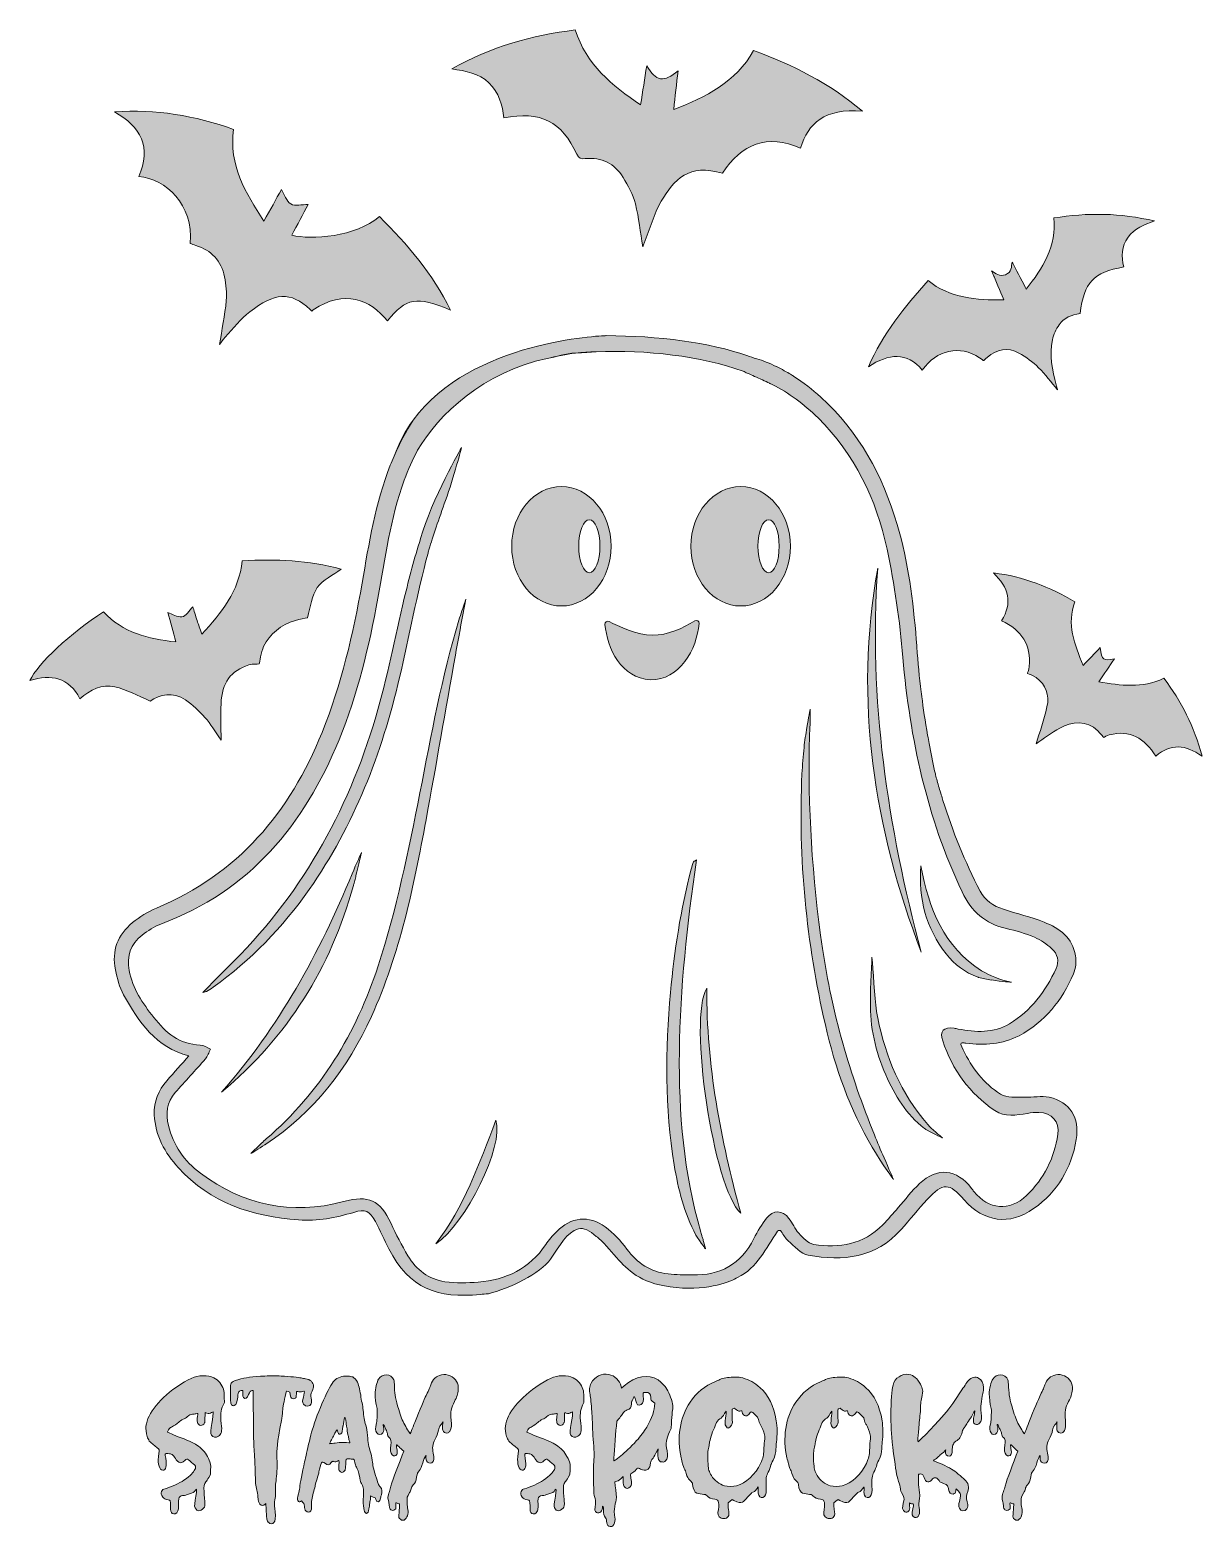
# Model space of a CAD drawing. Header units: inches. Extents: x 2.49 to 9.5, y -10.46 to -1.5.
import ezdxf

# ---------------------------------------------------------------- set-up
doc = ezdxf.new("R2010")
doc.units = ezdxf.units.IN
doc.header["$MEASUREMENT"] = 0
doc.layers.add('Layer 1', color=7, linetype='Continuous')

# ---------------------------------------------------------------- blocks, each defined once
blk = doc.blocks.new('block 3')
at = {"layer": 'Layer 1', "true_color": 0xffffff}
h = blk.add_hatch(color=7, dxfattribs=at)
h.dxf.hatch_style = 2
edge = h.paths.add_edge_path()
edge.add_spline(control_points=[(8.5893, -7.8866), (8.5423, -7.8761), (8.4906, -7.8882), (8.4413, -7.8859), (8.3928, -7.8836), (8.3353, -7.8912), (8.2981, -7.8681), (8.1951, -7.8043), (8.1263, -7.7089), (8.0735, -7.602), (8.0613, -7.5767), (8.0537, -7.5596), (8.0676, -7.5603), (8.0751, -7.561), (8.0826, -7.5618), (8.09, -7.5626), (8.2, -7.5751), (8.3086, -7.5702), (8.4082, -7.5177), (8.5628, -7.436), (8.6665, -7.3064), (8.7343, -7.148), (8.7481, -7.1157), (8.7521, -7.0743), (8.7463, -7.0395), (8.7288, -6.9329), (8.6514, -6.8747), (8.5583, -6.8386), (8.4791, -6.8078), (8.396, -6.7868), (8.3148, -6.7611), (8.2548, -6.7422), (8.2053, -6.7094), (8.1754, -6.6521), (8.0844, -6.4775), (8.0113, -6.2959), (7.9527, -6.1099), (7.9497, -6.0996), (7.9463, -6.0886), (7.9424, -6.0766), (7.9339, -6.0487), (7.9257, -6.0207), (7.9178, -5.9925), (7.9147, -5.9807), (7.9116, -5.9687), (7.9086, -5.9563), (7.9069, -5.949), (7.9051, -5.9411), (7.9032, -5.9325), (7.9032, -5.9326), (7.9031, -5.9326), (7.903, -5.9326), (7.8909, -5.8804), (7.8797, -5.8247), (7.8696, -5.769), (7.8697, -5.769), (7.8699, -5.769), (7.87, -5.7689), (7.8671, -5.7533), (7.8642, -5.737), (7.8612, -5.7202), (7.8611, -5.7202), (7.861, -5.7202), (7.8609, -5.7203), (7.8465, -5.6363), (7.8347, -5.555), (7.8262, -5.4894), (7.8253, -5.4827), (7.8245, -5.476), (7.8236, -5.4692), (7.8232, -5.4659), (7.8228, -5.4627), (7.8224, -5.4596), (7.8121, -5.3757), (7.8031, -5.2855), (7.7968, -5.191), (7.7967, -5.1905), (7.7967, -5.19), (7.7967, -5.1894), (7.7955, -5.1761), (7.7943, -5.1628), (7.7932, -5.1495), (7.7742, -4.9157), (7.7461, -4.6836), (7.6788, -4.4583), (7.5915, -4.166), (7.4504, -3.9046), (7.2217, -3.6973), (7.1706, -3.6509), (7.117, -3.6094), (7.0607, -3.5733), (7.0518, -3.5663), (7.0336, -3.5554), (7.003, -3.539), (6.9878, -3.5305), (6.9725, -3.5224), (6.9569, -3.5148), (6.9563, -3.5144), (6.9557, -3.5141), (6.955, -3.5138), (6.9548, -3.5137), (6.9544, -3.5135), (6.9542, -3.5134), (6.9541, -3.5133), (6.954, -3.5133), (6.954, -3.5133), (6.9374, -3.5048), (6.9177, -3.4961), (6.8954, -3.4874), (6.8579, -3.4722), (6.8182, -3.4627), (6.7794, -3.449), (6.56, -3.3711), (6.2468, -3.3301), (5.936, -3.3292), (5.936, -3.3292), (5.9359, -3.3292), (5.9359, -3.3292), (5.9359, -3.3292), (5.9356, -3.3292), (5.9353, -3.3292), (5.912, -3.3303), (5.1295, -3.3585), (4.7812, -3.8354), (4.738, -3.9033), (4.7005, -3.9755), (4.6677, -4.0509), (4.6599, -4.0688), (4.6522, -4.0869), (4.6449, -4.1051), (4.554, -4.3317), (4.5179, -4.5716), (4.4758, -4.81), (4.4221, -5.1147), (4.3526, -5.4149), (4.2365, -5.7032), (4.0431, -6.1838), (3.7321, -6.5514), (3.2445, -6.7542), (3.1936, -6.7754), (3.145, -6.8065), (3.102, -6.8413), (3.0129, -6.9136), (2.9764, -7.0101), (2.9994, -7.1236), (3.0098, -7.1747), (3.0238, -7.2276), (3.0485, -7.2729), (3.138, -7.4365), (3.2416, -7.5878), (3.4394, -7.6385), (3.3958, -7.6875), (3.3506, -7.7364), (3.3075, -7.7871), (3.2578, -7.8457), (3.2285, -7.912), (3.2322, -7.9916), (3.238, -8.1166), (3.2955, -8.2184), (3.3759, -8.3074), (3.568, -8.52), (3.8197, -8.5993), (4.0958, -8.6203), (4.2091, -8.629), (4.3178, -8.6073), (4.4259, -8.5747), (4.496, -8.5536), (4.5205, -8.5661), (4.5553, -8.6301), (4.5843, -8.6832), (4.608, -8.7391), (4.6359, -8.7928), (4.7607, -9.0322), (4.9271, -9.0923), (5.1838, -9.0654), (5.1982, -9.0639), (5.2127, -9.0631), (5.2326, -9.0614), (5.3547, -9.0328), (5.545, -8.9402), (5.6032, -8.8557), (5.6613, -8.7711), (5.7003, -8.6944), (5.7707, -8.6733), (5.8019, -8.6639), (5.8391, -8.6855), (5.877, -8.7187), (5.883, -8.7222), (5.8885, -8.726), (5.8933, -8.7306), (5.9361, -8.7707), (5.9729, -8.8172), (6.0126, -8.8607), (6.0837, -8.9335), (6.1556, -9.0063), (6.3565, -9.0248), (6.5574, -9.0433), (6.6842, -8.9873), (6.7233, -8.9649), (6.844, -8.9071), (6.8909, -8.7897), (6.9633, -8.6879), (6.9685, -8.6806), (6.9795, -8.6809), (6.9843, -8.6884), (6.9991, -8.7112), (7.0098, -8.7307), (7.0256, -8.7443), (7.0636, -8.7769), (7.1024, -8.8232), (7.1468, -8.8313), (7.3542, -8.8692), (7.5504, -8.8486), (7.7022, -8.6778), (7.7548, -8.6186), (7.8044, -8.5565), (7.8583, -8.4986), (7.9544, -8.3954), (7.9897, -8.3966), (8.0803, -8.5), (8.1972, -8.6335), (8.3508, -8.655), (8.4958, -8.5525), (8.6384, -8.4517), (8.7224, -8.3106), (8.7504, -8.1393), (8.772, -8.007), (8.7126, -7.914), (8.5893, -7.8866)], knot_values=[0, 0, 0, 0, 1, 1, 1, 2, 2, 2, 3, 3, 3, 4, 4, 4, 5, 5, 5, 6, 6, 6, 7, 7, 7, 8, 8, 8, 9, 9, 9, 10, 10, 10, 11, 11, 11, 12, 12, 12, 13, 13, 13, 14, 14, 14, 15, 15, 15, 16, 16, 16, 17, 17, 17, 18, 18, 18, 19, 19, 19, 20, 20, 20, 21, 21, 21, 22, 22, 22, 23, 23, 23, 24, 24, 24, 25, 25, 25, 26, 26, 26, 27, 27, 27, 28, 28, 28, 29, 29, 29, 30, 30, 30, 31, 31, 31, 32, 32, 32, 33, 33, 33, 34, 34, 34, 35, 35, 35, 36, 36, 36, 37, 37, 37, 38, 38, 38, 39, 39, 39, 40, 40, 40, 41, 41, 41, 42, 42, 42, 43, 43, 43, 44, 44, 44, 45, 45, 45, 46, 46, 46, 47, 47, 47, 48, 48, 48, 49, 49, 49, 50, 50, 50, 51, 51, 51, 52, 52, 52, 53, 53, 53, 54, 54, 54, 55, 55, 55, 56, 56, 56, 57, 57, 57, 58, 58, 58, 59, 59, 59, 60, 60, 60, 61, 61, 61, 62, 62, 62, 63, 63, 63, 64, 64, 64, 65, 65, 65, 66, 66, 66, 67, 67, 67, 68, 68, 68, 69, 69, 69, 70, 70, 70, 71, 71, 71, 72, 72, 72, 73, 73, 73, 74, 74, 74, 75, 75, 75, 76, 76, 76, 76], degree=3, periodic=1)
edge = h.paths.add_edge_path()
edge.add_spline(control_points=[(8.6412, -8.1075), (8.6193, -8.2499), (8.558, -8.3739), (8.4535, -8.4736), (8.3511, -8.5711), (8.226, -8.5601), (8.1381, -8.4498), (8.1333, -8.4437), (8.1289, -8.4373), (8.1242, -8.4311), (8.0348, -8.3146), (7.9196, -8.3025), (7.8126, -8.403), (7.7664, -8.4464), (7.7278, -8.4979), (7.6856, -8.5456), (7.6547, -8.5805), (7.625, -8.6165), (7.5923, -8.6496), (7.477, -8.7662), (7.333, -8.7908), (7.1793, -8.7664), (7.1464, -8.7612), (7.115, -8.727), (7.0897, -8.6999), (7.0657, -8.6743), (7.0531, -8.6385), (7.0311, -8.6107), (6.9912, -8.5605), (6.9366, -8.5589), (6.8971, -8.6091), (6.8677, -8.6467), (6.8428, -8.6887), (6.8214, -8.7315), (6.7446, -8.8843), (6.6205, -8.954), (6.4518, -8.9489), (6.4036, -8.9475), (6.3552, -8.9489), (6.3074, -8.9436), (6.2028, -8.932), (6.1235, -8.8789), (6.0604, -8.7941), (6.0238, -8.7449), (5.9803, -8.6978), (5.9313, -8.6614), (5.835, -8.59), (5.7247, -8.6035), (5.6407, -8.6892), (5.6168, -8.7135), (5.5943, -8.7398), (5.5753, -8.768), (5.4783, -8.9116), (5.339, -8.9795), (5.1709, -8.9924), (5.1049, -8.9974), (5.0371, -8.9991), (4.9719, -8.9899), (4.8743, -8.976), (4.8007, -8.9176), (4.7503, -8.8343), (4.7128, -8.7721), (4.6802, -8.7066), (4.6491, -8.6408), (4.5828, -8.5008), (4.5151, -8.4704), (4.3655, -8.5104), (4.0521, -8.5941), (3.7658, -8.5314), (3.5079, -8.3397), (3.4126, -8.2688), (3.345, -8.1737), (3.3164, -8.0554), (3.299, -7.9837), (3.3072, -7.9159), (3.3574, -7.8585), (3.4168, -7.7908), (3.4788, -7.7253), (3.5378, -7.6572), (3.5519, -7.641), (3.5585, -7.6182), (3.5685, -7.5985), (3.5479, -7.5899), (3.5275, -7.5744), (3.5067, -7.5737), (3.3827, -7.5701), (3.3004, -7.5001), (3.229, -7.4086), (3.1626, -7.3235), (3.1017, -7.2363), (3.0818, -7.1271), (3.0661, -7.0414), (3.0894, -6.9693), (3.159, -6.9164), (3.1933, -6.8903), (3.2303, -6.8643), (3.2703, -6.8496), (3.8043, -6.6538), (4.1283, -6.2558), (4.3382, -5.7467), (4.4505, -5.4743), (4.5173, -5.1895), (4.5704, -4.9007), (4.614, -4.6629), (4.645, -4.4222), (4.7285, -4.1934), (4.7512, -4.1313), (4.7777, -4.0722), (4.808, -4.0154), (4.9303, -3.803), (5.2057, -3.5446), (5.5828, -3.4661), (5.6378, -3.4546), (5.695, -3.4356), (5.7542, -3.4331), (5.7543, -3.4331), (5.7543, -3.4331), (5.7543, -3.4331), (5.7945, -3.4296), (5.8354, -3.427), (5.8767, -3.4254), (6.1783, -3.4135), (6.5027, -3.4515), (6.756, -3.5411), (6.7645, -3.5454), (6.7731, -3.5498), (6.7818, -3.5542), (6.8118, -3.5661), (6.8388, -3.5788), (6.8718, -3.5943), (6.8874, -3.6007), (6.902, -3.6073), (6.9151, -3.6144), (6.9154, -3.6145), (6.9156, -3.6146), (6.9158, -3.6147), (6.9184, -3.6159), (6.9208, -3.6173), (6.9234, -3.6185), (6.926, -3.6197), (6.9287, -3.6209), (6.9314, -3.6222), (6.9314, -3.6222), (6.9313, -3.6224), (6.9313, -3.6225), (7.0299, -3.6709), (7.1209, -3.7387), (7.2054, -3.822), (7.4254, -4.039), (7.5539, -4.3089), (7.6181, -4.6059), (7.6641, -4.819), (7.694, -5.0369), (7.7129, -5.2542), (7.7551, -5.7421), (7.8569, -6.2127), (8.0674, -6.6576), (8.1227, -6.7745), (8.2066, -6.8476), (8.3326, -6.8764), (8.3898, -6.8895), (8.4469, -6.9066), (8.5009, -6.9292), (8.5386, -6.9451), (8.5743, -6.9698), (8.6048, -6.9973), (8.6395, -7.0287), (8.6501, -7.0725), (8.6297, -7.1167), (8.5672, -7.2518), (8.4808, -7.3689), (8.3513, -7.4461), (8.2555, -7.5033), (8.1491, -7.498), (8.0432, -7.4781), (8.0356, -7.4766), (8.0281, -7.4742), (8.0205, -7.4732), (7.9563, -7.4652), (7.9312, -7.4889), (7.9513, -7.5489), (8.0093, -7.7216), (8.1113, -7.8637), (8.2635, -7.9663), (8.324, -8.0071), (8.3917, -7.9924), (8.458, -7.9826), (8.481, -7.9792), (8.5043, -7.9759), (8.5274, -7.9764), (8.6041, -7.978), (8.6527, -8.0323), (8.6412, -8.1075)], knot_values=[0, 0, 0, 0, 1, 1, 1, 2, 2, 2, 3, 3, 3, 4, 4, 4, 5, 5, 5, 6, 6, 6, 7, 7, 7, 8, 8, 8, 9, 9, 9, 10, 10, 10, 11, 11, 11, 12, 12, 12, 13, 13, 13, 14, 14, 14, 15, 15, 15, 16, 16, 16, 17, 17, 17, 18, 18, 18, 19, 19, 19, 20, 20, 20, 21, 21, 21, 22, 22, 22, 23, 23, 23, 24, 24, 24, 25, 25, 25, 26, 26, 26, 27, 27, 27, 28, 28, 28, 29, 29, 29, 30, 30, 30, 31, 31, 31, 32, 32, 32, 33, 33, 33, 34, 34, 34, 35, 35, 35, 36, 36, 36, 37, 37, 37, 38, 38, 38, 39, 39, 39, 40, 40, 40, 41, 41, 41, 42, 42, 42, 43, 43, 43, 44, 44, 44, 45, 45, 45, 46, 46, 46, 47, 47, 47, 48, 48, 48, 49, 49, 49, 50, 50, 50, 51, 51, 51, 52, 52, 52, 53, 53, 53, 54, 54, 54, 55, 55, 55, 56, 56, 56, 57, 57, 57, 58, 58, 58, 59, 59, 59, 60, 60, 60, 61, 61, 61, 62, 62, 62, 63, 63, 63, 64, 64, 64, 64], degree=3, periodic=1)
h = blk.add_hatch(color=7, dxfattribs=at)
h.dxf.hatch_style = 2
edge = h.paths.add_edge_path()
edge.add_spline(control_points=[(5.7542, -3.4331), (5.695, -3.4356), (5.6378, -3.4546), (5.5828, -3.4661), (5.638, -3.457), (5.6954, -3.4382), (5.7543, -3.4331), (5.7543, -3.4331), (5.7543, -3.4331), (5.7542, -3.4331)], knot_values=[0, 0, 0, 0, 1, 1, 1, 2, 2, 2, 3, 3, 3, 3], degree=3, periodic=1)
h = blk.add_hatch(color=7, dxfattribs=at)
h.dxf.hatch_style = 2
edge = h.paths.add_edge_path()
edge.add_spline(control_points=[(5.8767, -3.4254), (5.8354, -3.427), (5.7945, -3.4296), (5.7543, -3.4331), (5.8019, -3.4311), (5.8423, -3.4285), (5.8767, -3.4254)], knot_values=[0, 0, 0, 0, 1, 1, 1, 2, 2, 2, 2], degree=3, periodic=1)
h = blk.add_hatch(color=7, dxfattribs=at)
h.dxf.hatch_style = 2
edge = h.paths.add_edge_path()
edge.add_spline(control_points=[(4.668, -4.0499), (4.6679, -4.0503), (4.6678, -4.0506), (4.6677, -4.0509), (4.7005, -3.9755), (4.738, -3.9033), (4.7812, -3.8354), (4.7348, -3.8989), (4.696, -3.9701), (4.668, -4.0499)], knot_values=[0, 0, 0, 0, 1, 1, 1, 2, 2, 2, 3, 3, 3, 3], degree=3, periodic=1)
h = blk.add_hatch(color=7, dxfattribs=at)
h.dxf.hatch_style = 2
edge = h.paths.add_edge_path()
edge.add_spline(control_points=[(4.826, -4.5438), (4.826, -4.544), (4.8259, -4.5443), (4.8258, -4.5445), (4.8258, -4.5445), (4.8258, -4.5446), (4.8258, -4.5446), (4.7884, -4.6615), (4.7572, -4.7806), (4.7286, -4.9007), (4.6724, -5.1374), (4.6264, -5.3771), (4.5576, -5.6101), (4.388, -6.1845), (4.1022, -6.6928), (3.6681, -7.1121), (3.6203, -7.1583), (3.575, -7.2071), (3.5236, -7.2598), (3.5361, -7.2557), (3.5408, -7.2551), (3.5445, -7.2529), (3.5578, -7.2449), (3.5712, -7.237), (3.5838, -7.2281), (3.8104, -7.0671), (4.0004, -6.8699), (4.1595, -6.6426), (4.4288, -6.258), (4.5946, -5.8291), (4.7002, -5.3747), (4.7577, -5.127), (4.8044, -4.8765), (4.8706, -4.6312), (4.873, -4.6226), (4.8753, -4.6139), (4.8777, -4.6053), (4.8976, -4.5368), (4.937, -4.4227), (4.9752, -4.3158), (5.0245, -4.1774), (5.0718, -3.9981), (5.0718, -3.9981), (5.0718, -3.9981), (4.8913, -4.3108), (4.826, -4.5438)], knot_values=[0, 0, 0, 0, 1, 1, 1, 2, 2, 2, 3, 3, 3, 4, 4, 4, 5, 5, 5, 6, 6, 6, 7, 7, 7, 8, 8, 8, 9, 9, 9, 10, 10, 10, 11, 11, 11, 12, 12, 12, 13, 13, 13, 14, 14, 14, 15, 15, 15, 15], degree=3, periodic=1)
h = blk.add_hatch(color=7, dxfattribs=at)
h.dxf.hatch_style = 2
edge = h.paths.add_edge_path()
edge.add_spline(control_points=[(5.6693, -4.2319), (5.5048, -4.2319), (5.3714, -4.3919), (5.3714, -4.5894), (5.3714, -4.7868), (5.5048, -4.9468), (5.6693, -4.9468), (5.8338, -4.9468), (5.9672, -4.7868), (5.9672, -4.5894), (5.9672, -4.3919), (5.8338, -4.2319), (5.6693, -4.2319)], knot_values=[0, 0, 0, 0, 1, 1, 1, 2, 2, 2, 3, 3, 3, 4, 4, 4, 4], degree=3, periodic=1)
edge = h.paths.add_edge_path()
edge.add_spline(control_points=[(5.8361, -4.7479), (5.801, -4.7479), (5.7726, -4.6769), (5.7726, -4.5894), (5.7726, -4.5018), (5.801, -4.4308), (5.8361, -4.4308), (5.8712, -4.4308), (5.8997, -4.5018), (5.8997, -4.5894), (5.8997, -4.6769), (5.8712, -4.7479), (5.8361, -4.7479)], knot_values=[0, 0, 0, 0, 1, 1, 1, 2, 2, 2, 3, 3, 3, 4, 4, 4, 4], degree=3, periodic=1)
h = blk.add_hatch(color=7, dxfattribs=at)
h.dxf.hatch_style = 2
edge = h.paths.add_edge_path()
edge.add_spline(control_points=[(6.7424, -4.2319), (6.5778, -4.2319), (6.4445, -4.3919), (6.4445, -4.5894), (6.4445, -4.7868), (6.5778, -4.9468), (6.7424, -4.9468), (6.9069, -4.9468), (7.0403, -4.7868), (7.0403, -4.5894), (7.0403, -4.3919), (6.9069, -4.2319), (6.7424, -4.2319)], knot_values=[0, 0, 0, 0, 1, 1, 1, 2, 2, 2, 3, 3, 3, 4, 4, 4, 4], degree=3, periodic=1)
edge = h.paths.add_edge_path()
edge.add_spline(control_points=[(6.9092, -4.7479), (6.8741, -4.7479), (6.8456, -4.6769), (6.8456, -4.5894), (6.8456, -4.5018), (6.8741, -4.4308), (6.9092, -4.4308), (6.9443, -4.4308), (6.9727, -4.5018), (6.9727, -4.5894), (6.9727, -4.6769), (6.9443, -4.7479), (6.9092, -4.7479)], knot_values=[0, 0, 0, 0, 1, 1, 1, 2, 2, 2, 3, 3, 3, 4, 4, 4, 4], degree=3, periodic=1)
h = blk.add_hatch(color=7, dxfattribs=at)
h.dxf.hatch_style = 2
edge = h.paths.add_edge_path()
edge.add_spline(control_points=[(7.5622, -4.7213), (7.5059, -5.504), (7.6223, -6.2662), (7.8231, -7.0189), (7.5389, -6.2756), (7.4201, -5.5132), (7.5622, -4.7213)], knot_values=[0, 0, 0, 0, 1, 1, 1, 2, 2, 2, 2], degree=3, periodic=1)
h = blk.add_hatch(color=7, dxfattribs=at)
h.dxf.hatch_style = 2
edge = h.paths.add_edge_path()
edge.add_spline(control_points=[(5.0739, -4.9762), (5.0676, -4.9948), (5.0609, -5.0132), (5.0552, -5.0319), (4.953, -5.3708), (4.8899, -5.7185), (4.8221, -6.0651), (4.7539, -6.4136), (4.6823, -6.7611), (4.5719, -7.0997), (4.44, -7.5045), (4.2276, -7.8555), (3.9027, -8.1348), (3.8931, -8.143), (3.8839, -8.1516), (3.8744, -8.1606), (3.8744, -8.1606), (3.8744, -8.1606), (3.8744, -8.1606), (3.8737, -8.1613), (3.8731, -8.1619), (3.8724, -8.1625), (3.8644, -8.1701), (3.8563, -8.1779), (3.8474, -8.1862), (3.8475, -8.1862), (3.8475, -8.1862), (3.8476, -8.1862), (3.8194, -8.2131), (3.8094, -8.2227), (3.8094, -8.2227), (3.8094, -8.2227), (3.8606, -8.1933), (3.8935, -8.1711), (3.8942, -8.1706), (3.8949, -8.1701), (3.8957, -8.1696), (3.8967, -8.169), (3.8977, -8.1684), (3.8988, -8.1677), (4.1869, -7.9764), (4.39, -7.7142), (4.5318, -7.4023), (4.7022, -7.0277), (4.785, -6.6282), (4.8588, -6.2266), (4.9191, -5.8986), (4.9755, -5.5699), (5.0341, -5.2416), (5.0485, -5.1608), (5.0641, -5.0802), (5.0793, -4.9995), (5.0793, -4.9995), (5.0793, -4.9995), (5.0793, -4.9995), (5.0793, -4.9995), (5.0975, -4.9063), (5.0975, -4.9063), (5.0975, -4.9063), (5.0875, -4.9348), (5.0739, -4.9762)], knot_values=[0, 0, 0, 0, 1, 1, 1, 2, 2, 2, 3, 3, 3, 4, 4, 4, 5, 5, 5, 6, 6, 6, 7, 7, 7, 8, 8, 8, 9, 9, 9, 10, 10, 10, 11, 11, 11, 12, 12, 12, 13, 13, 13, 14, 14, 14, 15, 15, 15, 16, 16, 16, 17, 17, 17, 18, 18, 18, 19, 19, 19, 20, 20, 20, 20], degree=3, periodic=1)
h = blk.add_hatch(color=7, dxfattribs=at)
h.dxf.hatch_style = 2
edge = h.paths.add_edge_path()
edge.add_spline(control_points=[(5.9539, -5.0399), (5.9419, -5.0339), (5.9281, -5.0436), (5.9294, -5.057), (5.9433, -5.2004), (6.0276, -5.3803), (6.2016, -5.3877), (6.3751, -5.3951), (6.48, -5.2034), (6.4939, -5.0519), (6.4952, -5.0379), (6.48, -5.0284), (6.4679, -5.0358), (6.3943, -5.081), (6.3084, -5.1216), (6.2115, -5.1216), (6.1282, -5.1216), (6.0069, -5.0662), (5.9539, -5.0399)], knot_values=[0, 0, 0, 0, 1, 1, 1, 2, 2, 2, 3, 3, 3, 4, 4, 4, 5, 5, 5, 6, 6, 6, 6], degree=3, periodic=1)
h = blk.add_hatch(color=7, dxfattribs=at)
h.dxf.hatch_style = 2
edge = h.paths.add_edge_path()
edge.add_spline(control_points=[(7.6, -8.2483), (7.5802, -8.2026), (7.5608, -8.1568), (7.5422, -8.1108), (7.3966, -7.7513), (7.2885, -7.3811), (7.2318, -6.9964), (7.1695, -6.574), (7.1434, -6.1493), (7.1538, -5.7221), (7.155, -5.6963), (7.1598, -5.6176), (7.1587, -5.5643), (7.1587, -5.5643), (7.1478, -5.617), (7.1381, -5.6736), (7.138, -5.6736), (7.138, -5.6736), (7.1379, -5.6736), (7.1323, -5.7133), (7.1253, -5.7529), (7.1213, -5.7927), (7.116, -5.8453), (7.1116, -5.898), (7.1091, -5.9507), (7.0852, -6.4582), (7.1357, -6.9592), (7.249, -7.4536), (7.3078, -7.7104), (7.3945, -7.9576), (7.5296, -8.1852), (7.5296, -8.1852), (7.5297, -8.1856), (7.5297, -8.1856), (7.596, -8.2977), (7.657, -8.3779), (7.657, -8.3779), (7.657, -8.3779), (7.6262, -8.3086), (7.6, -8.2483)], knot_values=[0, 0, 0, 0, 1, 1, 1, 2, 2, 2, 3, 3, 3, 4, 4, 4, 5, 5, 5, 6, 6, 6, 7, 7, 7, 8, 8, 8, 9, 9, 9, 10, 10, 10, 11, 11, 11, 12, 12, 12, 13, 13, 13, 13], degree=3, periodic=1)
h = blk.add_hatch(color=7, dxfattribs=at)
h.dxf.hatch_style = 2
edge = h.paths.add_edge_path()
edge.add_spline(control_points=[(4.4392, -6.5601), (4.454, -6.5004), (4.4724, -6.422), (4.4724, -6.422), (4.4724, -6.422), (4.4405, -6.49), (4.4168, -6.5489), (4.221, -7.0238), (3.9764, -7.4692), (3.6349, -7.8558), (4.0309, -7.5249), (4.2887, -7.1098), (4.4237, -6.6198), (4.4241, -6.6186), (4.4245, -6.6174), (4.4249, -6.6159), (4.4267, -6.6095), (4.429, -6.6005), (4.4318, -6.5898), (4.4344, -6.58), (4.437, -6.5701), (4.4395, -6.5602), (4.4394, -6.5602), (4.4393, -6.5601), (4.4392, -6.5601)], knot_values=[0, 0, 0, 0, 1, 1, 1, 2, 2, 2, 3, 3, 3, 4, 4, 4, 5, 5, 5, 6, 6, 6, 7, 7, 7, 8, 8, 8, 8], degree=3, periodic=1)
h = blk.add_hatch(color=7, dxfattribs=at)
h.dxf.hatch_style = 2
edge = h.paths.add_edge_path()
edge.add_spline(control_points=[(6.5204, -8.7498), (6.5176, -8.7414), (6.5152, -8.7328), (6.5136, -8.727), (6.5114, -8.7206), (6.5095, -8.7141), (6.5079, -8.7083), (6.5071, -8.7055), (6.5054, -8.6983), (6.5037, -8.6925), (6.5037, -8.6925), (6.5037, -8.6925), (6.5037, -8.6925), (6.3998, -8.3403), (6.3712, -7.9795), (6.375, -7.6144), (6.3789, -7.2315), (6.4226, -6.8523), (6.4768, -6.4665), (6.465, -6.4737), (6.4609, -6.4747), (6.4601, -6.4769), (6.455, -6.4914), (6.45, -6.5061), (6.4461, -6.521), (6.3833, -6.7633), (6.3447, -7.0095), (6.322, -7.2586), (6.2907, -7.6035), (6.2867, -7.9477), (6.3439, -8.2903), (6.3682, -8.4358), (6.4045, -8.5785), (6.4739, -8.7104), (6.4762, -8.7148), (6.4789, -8.7189), (6.4816, -8.723), (6.4816, -8.723), (6.4816, -8.723), (6.4816, -8.723), (6.5209, -8.7808), (6.5317, -8.7938), (6.5317, -8.7938), (6.5317, -8.7938), (6.5348, -8.7994), (6.5204, -8.7498)], knot_values=[0, 0, 0, 0, 1, 1, 1, 2, 2, 2, 3, 3, 3, 4, 4, 4, 5, 5, 5, 6, 6, 6, 7, 7, 7, 8, 8, 8, 9, 9, 9, 10, 10, 10, 11, 11, 11, 12, 12, 12, 13, 13, 13, 14, 14, 14, 15, 15, 15, 15], degree=3, periodic=1)
h = blk.add_hatch(color=7, dxfattribs=at)
h.dxf.hatch_style = 2
edge = h.paths.add_edge_path()
edge.add_spline(control_points=[(8.2438, -7.1844), (8.3096, -7.1949), (8.3628, -7.1978), (8.3628, -7.1978), (8.2883, -7.1836), (8.2329, -7.1562), (8.1844, -7.1305), (7.9593, -6.9864), (7.8664, -6.7588), (7.8214, -6.5006), (7.8047, -6.6971), (7.851, -6.8742), (7.9729, -7.0287), (8.0228, -7.0918), (8.0843, -7.1412), (8.1615, -7.1674), (8.1629, -7.1679), (8.1643, -7.1683), (8.1657, -7.1687), (8.1657, -7.1687), (8.1657, -7.1688), (8.1657, -7.1688), (8.1658, -7.1688), (8.1658, -7.1688), (8.1659, -7.1688), (8.1909, -7.1766), (8.2176, -7.1795), (8.2435, -7.1848), (8.2436, -7.1847), (8.2437, -7.1845), (8.2438, -7.1844)], knot_values=[0, 0, 0, 0, 1, 1, 1, 2, 2, 2, 3, 3, 3, 4, 4, 4, 5, 5, 5, 6, 6, 6, 7, 7, 7, 8, 8, 8, 9, 9, 9, 10, 10, 10, 10], degree=3, periodic=1)
h = blk.add_hatch(color=7, dxfattribs=at)
h.dxf.hatch_style = 2
edge = h.paths.add_edge_path()
edge.add_spline(control_points=[(7.8702, -8.0585), (7.8675, -8.0555), (7.8648, -8.0526), (7.8623, -8.0496), (7.8621, -8.0495), (7.862, -8.0493), (7.8619, -8.0492), (7.8617, -8.049), (7.8616, -8.0488), (7.8614, -8.0486), (7.7006, -7.8626), (7.6096, -7.6462), (7.5626, -7.4104), (7.5615, -7.4044), (7.5602, -7.3979), (7.5587, -7.3904), (7.5574, -7.3839), (7.5563, -7.3774), (7.5551, -7.3708), (7.5417, -7.2865), (7.5351, -7.1223), (7.528, -7.0472), (7.528, -7.0472), (7.517, -7.2407), (7.5182, -7.31), (7.5182, -7.31), (7.5183, -7.3105), (7.5185, -7.3112), (7.5154, -7.4651), (7.5487, -7.6116), (7.6102, -7.7523), (7.6641, -7.876), (7.7338, -7.9886), (7.8424, -8.0726), (7.8476, -8.0766), (7.8532, -8.0801), (7.8589, -8.0834), (7.8589, -8.0834), (7.859, -8.0835), (7.859, -8.0835), (7.9037, -8.1098), (7.9505, -8.1291), (7.9505, -8.1291), (7.9505, -8.1291), (7.9016, -8.0925), (7.8702, -8.0585)], knot_values=[0, 0, 0, 0, 1, 1, 1, 2, 2, 2, 3, 3, 3, 4, 4, 4, 5, 5, 5, 6, 6, 6, 7, 7, 7, 8, 8, 8, 9, 9, 9, 10, 10, 10, 11, 11, 11, 12, 12, 12, 13, 13, 13, 14, 14, 14, 15, 15, 15, 15], degree=3, periodic=1)
h = blk.add_hatch(color=7, dxfattribs=at)
h.dxf.hatch_style = 2
edge = h.paths.add_edge_path()
edge.add_spline(control_points=[(6.5395, -7.2343), (6.5361, -7.6935), (6.6224, -8.1393), (6.7424, -8.58), (6.5791, -8.4315), (6.4264, -7.4121), (6.5395, -7.2343)], knot_values=[0, 0, 0, 0, 1, 1, 1, 2, 2, 2, 2], degree=3, periodic=1)
h = blk.add_hatch(color=7, dxfattribs=at)
h.dxf.hatch_style = 2
edge = h.paths.add_edge_path()
edge.add_spline(control_points=[(4.9174, -8.763), (5.085, -8.5435), (5.1773, -8.2868), (5.2772, -8.0235), (5.3265, -8.1763), (5.0963, -8.6449), (4.9174, -8.763)], knot_values=[0, 0, 0, 0, 1, 1, 1, 2, 2, 2, 2], degree=3, periodic=1)
at = {"layer": 'Layer 1', "lineweight": 0}
for points, knots in [([(8.5893, -7.8866), (8.5423, -7.8761), (8.4906, -7.8882), (8.4413, -7.8859), (8.3928, -7.8836), (8.3353, -7.8912), (8.2981, -7.8681), (8.1951, -7.8043), (8.1263, -7.7089), (8.0735, -7.602), (8.0613, -7.5767), (8.0537, -7.5596), (8.0676, -7.5603), (8.0751, -7.561), (8.0826, -7.5618), (8.09, -7.5626), (8.2, -7.5751), (8.3086, -7.5702), (8.4082, -7.5177), (8.5628, -7.436), (8.6665, -7.3064), (8.7343, -7.148), (8.7481, -7.1157), (8.7521, -7.0743), (8.7463, -7.0395), (8.7288, -6.9329), (8.6514, -6.8747), (8.5583, -6.8386), (8.4791, -6.8078), (8.396, -6.7868), (8.3148, -6.7611), (8.2548, -6.7422), (8.2053, -6.7094), (8.1754, -6.6521), (8.0844, -6.4775), (8.0113, -6.2959), (7.9527, -6.1099), (7.9497, -6.0996), (7.9463, -6.0886), (7.9424, -6.0766), (7.9339, -6.0487), (7.9257, -6.0207), (7.9178, -5.9925), (7.9147, -5.9807), (7.9116, -5.9687), (7.9086, -5.9563), (7.9069, -5.949), (7.9051, -5.9411), (7.9032, -5.9325), (7.9032, -5.9326), (7.9031, -5.9326), (7.903, -5.9326), (7.8909, -5.8804), (7.8797, -5.8247), (7.8696, -5.769), (7.8697, -5.769), (7.8699, -5.769), (7.87, -5.7689), (7.8671, -5.7533), (7.8642, -5.737), (7.8612, -5.7202), (7.8611, -5.7202), (7.861, -5.7202), (7.8609, -5.7203), (7.8465, -5.6363), (7.8347, -5.555), (7.8262, -5.4894), (7.8253, -5.4827), (7.8245, -5.476), (7.8236, -5.4692), (7.8232, -5.4659), (7.8228, -5.4627), (7.8224, -5.4596), (7.8121, -5.3757), (7.8031, -5.2855), (7.7968, -5.191), (7.7967, -5.1905), (7.7967, -5.19), (7.7967, -5.1894), (7.7955, -5.1761), (7.7943, -5.1628), (7.7932, -5.1495), (7.7742, -4.9157), (7.7461, -4.6836), (7.6788, -4.4583), (7.5915, -4.166), (7.4504, -3.9046), (7.2217, -3.6973), (7.1706, -3.6509), (7.117, -3.6094), (7.0607, -3.5733), (7.0518, -3.5663), (7.0336, -3.5554), (7.003, -3.539), (6.9878, -3.5305), (6.9725, -3.5224), (6.9569, -3.5148), (6.9563, -3.5144), (6.9557, -3.5141), (6.955, -3.5138), (6.9548, -3.5137), (6.9544, -3.5135), (6.9542, -3.5134), (6.9541, -3.5133), (6.954, -3.5133), (6.954, -3.5133), (6.9374, -3.5048), (6.9177, -3.4961), (6.8954, -3.4874), (6.8579, -3.4722), (6.8182, -3.4627), (6.7794, -3.449), (6.56, -3.3711), (6.2468, -3.3301), (5.936, -3.3292), (5.936, -3.3292), (5.9359, -3.3292), (5.9359, -3.3292), (5.9359, -3.3292), (5.9356, -3.3292), (5.9353, -3.3292), (5.912, -3.3303), (5.1295, -3.3585), (4.7812, -3.8354), (4.738, -3.9033), (4.7005, -3.9755), (4.6677, -4.0509), (4.6599, -4.0688), (4.6522, -4.0869), (4.6449, -4.1051), (4.554, -4.3317), (4.5179, -4.5716), (4.4758, -4.81), (4.4221, -5.1147), (4.3526, -5.4149), (4.2365, -5.7032), (4.0431, -6.1838), (3.7321, -6.5514), (3.2445, -6.7542), (3.1936, -6.7754), (3.145, -6.8065), (3.102, -6.8413), (3.0129, -6.9136), (2.9764, -7.0101), (2.9994, -7.1236), (3.0098, -7.1747), (3.0238, -7.2276), (3.0485, -7.2729), (3.138, -7.4365), (3.2416, -7.5878), (3.4394, -7.6385), (3.3958, -7.6875), (3.3506, -7.7364), (3.3075, -7.7871), (3.2578, -7.8457), (3.2285, -7.912), (3.2322, -7.9916), (3.238, -8.1166), (3.2955, -8.2184), (3.3759, -8.3074), (3.568, -8.52), (3.8197, -8.5993), (4.0958, -8.6203), (4.2091, -8.629), (4.3178, -8.6073), (4.4259, -8.5747), (4.496, -8.5536), (4.5205, -8.5661), (4.5553, -8.6301), (4.5843, -8.6832), (4.608, -8.7391), (4.6359, -8.7928), (4.7607, -9.0322), (4.9271, -9.0923), (5.1838, -9.0654), (5.1982, -9.0639), (5.2127, -9.0631), (5.2326, -9.0614), (5.3547, -9.0328), (5.545, -8.9402), (5.6032, -8.8557), (5.6613, -8.7711), (5.7003, -8.6944), (5.7707, -8.6733), (5.8019, -8.6639), (5.8391, -8.6855), (5.877, -8.7187), (5.883, -8.7222), (5.8885, -8.726), (5.8933, -8.7306), (5.9361, -8.7707), (5.9729, -8.8172), (6.0126, -8.8607), (6.0837, -8.9335), (6.1556, -9.0063), (6.3565, -9.0248), (6.5574, -9.0433), (6.6842, -8.9873), (6.7233, -8.9649), (6.844, -8.9071), (6.8909, -8.7897), (6.9633, -8.6879), (6.9685, -8.6806), (6.9795, -8.6809), (6.9843, -8.6884), (6.9991, -8.7112), (7.0098, -8.7307), (7.0256, -8.7443), (7.0636, -8.7769), (7.1024, -8.8232), (7.1468, -8.8313), (7.3542, -8.8692), (7.5504, -8.8486), (7.7022, -8.6778), (7.7548, -8.6186), (7.8044, -8.5565), (7.8583, -8.4986), (7.9544, -8.3954), (7.9897, -8.3966), (8.0803, -8.5), (8.1972, -8.6335), (8.3508, -8.655), (8.4958, -8.5525), (8.6384, -8.4517), (8.7224, -8.3106), (8.7504, -8.1393), (8.772, -8.007), (8.7126, -7.914), (8.5893, -7.8866)], [0, 0, 0, 0, 1, 1, 1, 2, 2, 2, 3, 3, 3, 4, 4, 4, 5, 5, 5, 6, 6, 6, 7, 7, 7, 8, 8, 8, 9, 9, 9, 10, 10, 10, 11, 11, 11, 12, 12, 12, 13, 13, 13, 14, 14, 14, 15, 15, 15, 16, 16, 16, 17, 17, 17, 18, 18, 18, 19, 19, 19, 20, 20, 20, 21, 21, 21, 22, 22, 22, 23, 23, 23, 24, 24, 24, 25, 25, 25, 26, 26, 26, 27, 27, 27, 28, 28, 28, 29, 29, 29, 30, 30, 30, 31, 31, 31, 32, 32, 32, 33, 33, 33, 34, 34, 34, 35, 35, 35, 36, 36, 36, 37, 37, 37, 38, 38, 38, 39, 39, 39, 40, 40, 40, 41, 41, 41, 42, 42, 42, 43, 43, 43, 44, 44, 44, 45, 45, 45, 46, 46, 46, 47, 47, 47, 48, 48, 48, 49, 49, 49, 50, 50, 50, 51, 51, 51, 52, 52, 52, 53, 53, 53, 54, 54, 54, 55, 55, 55, 56, 56, 56, 57, 57, 57, 58, 58, 58, 59, 59, 59, 60, 60, 60, 61, 61, 61, 62, 62, 62, 63, 63, 63, 64, 64, 64, 65, 65, 65, 66, 66, 66, 67, 67, 67, 68, 68, 68, 69, 69, 69, 70, 70, 70, 71, 71, 71, 72, 72, 72, 73, 73, 73, 74, 74, 74, 75, 75, 75, 76, 76, 76, 76]), ([(8.6412, -8.1075), (8.6193, -8.2499), (8.558, -8.3739), (8.4535, -8.4736), (8.3511, -8.5711), (8.226, -8.5601), (8.1381, -8.4498), (8.1333, -8.4437), (8.1289, -8.4373), (8.1242, -8.4311), (8.0348, -8.3146), (7.9196, -8.3025), (7.8126, -8.403), (7.7664, -8.4464), (7.7278, -8.4979), (7.6856, -8.5456), (7.6547, -8.5805), (7.625, -8.6165), (7.5923, -8.6496), (7.477, -8.7662), (7.333, -8.7908), (7.1793, -8.7664), (7.1464, -8.7612), (7.115, -8.727), (7.0897, -8.6999), (7.0657, -8.6743), (7.0531, -8.6385), (7.0311, -8.6107), (6.9912, -8.5605), (6.9366, -8.5589), (6.8971, -8.6091), (6.8677, -8.6467), (6.8428, -8.6887), (6.8214, -8.7315), (6.7446, -8.8843), (6.6205, -8.954), (6.4518, -8.9489), (6.4036, -8.9475), (6.3552, -8.9489), (6.3074, -8.9436), (6.2028, -8.932), (6.1235, -8.8789), (6.0604, -8.7941), (6.0238, -8.7449), (5.9803, -8.6978), (5.9313, -8.6614), (5.835, -8.59), (5.7247, -8.6035), (5.6407, -8.6892), (5.6168, -8.7135), (5.5943, -8.7398), (5.5753, -8.768), (5.4783, -8.9116), (5.339, -8.9795), (5.1709, -8.9924), (5.1049, -8.9974), (5.0371, -8.9991), (4.9719, -8.9899), (4.8743, -8.976), (4.8007, -8.9176), (4.7503, -8.8343), (4.7128, -8.7721), (4.6802, -8.7066), (4.6491, -8.6408), (4.5828, -8.5008), (4.5151, -8.4704), (4.3655, -8.5104), (4.0521, -8.5941), (3.7658, -8.5314), (3.5079, -8.3397), (3.4126, -8.2688), (3.345, -8.1737), (3.3164, -8.0554), (3.299, -7.9837), (3.3072, -7.9159), (3.3574, -7.8585), (3.4168, -7.7908), (3.4788, -7.7253), (3.5378, -7.6572), (3.5519, -7.641), (3.5585, -7.6182), (3.5685, -7.5985), (3.5479, -7.5899), (3.5275, -7.5744), (3.5067, -7.5737), (3.3827, -7.5701), (3.3004, -7.5001), (3.229, -7.4086), (3.1626, -7.3235), (3.1017, -7.2363), (3.0818, -7.1271), (3.0661, -7.0414), (3.0894, -6.9693), (3.159, -6.9164), (3.1933, -6.8903), (3.2303, -6.8643), (3.2703, -6.8496), (3.8043, -6.6538), (4.1283, -6.2558), (4.3382, -5.7467), (4.4505, -5.4743), (4.5173, -5.1895), (4.5704, -4.9007), (4.614, -4.6629), (4.645, -4.4222), (4.7285, -4.1934), (4.7512, -4.1313), (4.7777, -4.0722), (4.808, -4.0154), (4.9303, -3.803), (5.2057, -3.5446), (5.5828, -3.4661), (5.6378, -3.4546), (5.695, -3.4356), (5.7542, -3.4331), (5.7543, -3.4331), (5.7543, -3.4331), (5.7543, -3.4331), (5.7945, -3.4296), (5.8354, -3.427), (5.8767, -3.4254), (6.1783, -3.4135), (6.5027, -3.4515), (6.756, -3.5411), (6.7645, -3.5454), (6.7731, -3.5498), (6.7818, -3.5542), (6.8118, -3.5661), (6.8388, -3.5788), (6.8718, -3.5943), (6.8874, -3.6007), (6.902, -3.6073), (6.9151, -3.6144), (6.9154, -3.6145), (6.9156, -3.6146), (6.9158, -3.6147), (6.9184, -3.6159), (6.9208, -3.6173), (6.9234, -3.6185), (6.926, -3.6197), (6.9287, -3.6209), (6.9314, -3.6222), (6.9314, -3.6222), (6.9313, -3.6224), (6.9313, -3.6225), (7.0299, -3.6709), (7.1209, -3.7387), (7.2054, -3.822), (7.4254, -4.039), (7.5539, -4.3089), (7.6181, -4.6059), (7.6641, -4.819), (7.694, -5.0369), (7.7129, -5.2542), (7.7551, -5.7421), (7.8569, -6.2127), (8.0674, -6.6576), (8.1227, -6.7745), (8.2066, -6.8476), (8.3326, -6.8764), (8.3898, -6.8895), (8.4469, -6.9066), (8.5009, -6.9292), (8.5386, -6.9451), (8.5743, -6.9698), (8.6048, -6.9973), (8.6395, -7.0287), (8.6501, -7.0725), (8.6297, -7.1167), (8.5672, -7.2518), (8.4808, -7.3689), (8.3513, -7.4461), (8.2555, -7.5033), (8.1491, -7.498), (8.0432, -7.4781), (8.0356, -7.4766), (8.0281, -7.4742), (8.0205, -7.4732), (7.9563, -7.4652), (7.9312, -7.4889), (7.9513, -7.5489), (8.0093, -7.7216), (8.1113, -7.8637), (8.2635, -7.9663), (8.324, -8.0071), (8.3917, -7.9924), (8.458, -7.9826), (8.481, -7.9792), (8.5043, -7.9759), (8.5274, -7.9764), (8.6041, -7.978), (8.6527, -8.0323), (8.6412, -8.1075)], [0, 0, 0, 0, 1, 1, 1, 2, 2, 2, 3, 3, 3, 4, 4, 4, 5, 5, 5, 6, 6, 6, 7, 7, 7, 8, 8, 8, 9, 9, 9, 10, 10, 10, 11, 11, 11, 12, 12, 12, 13, 13, 13, 14, 14, 14, 15, 15, 15, 16, 16, 16, 17, 17, 17, 18, 18, 18, 19, 19, 19, 20, 20, 20, 21, 21, 21, 22, 22, 22, 23, 23, 23, 24, 24, 24, 25, 25, 25, 26, 26, 26, 27, 27, 27, 28, 28, 28, 29, 29, 29, 30, 30, 30, 31, 31, 31, 32, 32, 32, 33, 33, 33, 34, 34, 34, 35, 35, 35, 36, 36, 36, 37, 37, 37, 38, 38, 38, 39, 39, 39, 40, 40, 40, 41, 41, 41, 42, 42, 42, 43, 43, 43, 44, 44, 44, 45, 45, 45, 46, 46, 46, 47, 47, 47, 48, 48, 48, 49, 49, 49, 50, 50, 50, 51, 51, 51, 52, 52, 52, 53, 53, 53, 54, 54, 54, 55, 55, 55, 56, 56, 56, 57, 57, 57, 58, 58, 58, 59, 59, 59, 60, 60, 60, 61, 61, 61, 62, 62, 62, 63, 63, 63, 64, 64, 64, 64]), ([(5.7542, -3.4331), (5.695, -3.4356), (5.6378, -3.4546), (5.5828, -3.4661), (5.638, -3.457), (5.6954, -3.4382), (5.7543, -3.4331), (5.7543, -3.4331), (5.7543, -3.4331), (5.7542, -3.4331)], [0, 0, 0, 0, 1, 1, 1, 2, 2, 2, 3, 3, 3, 3]), ([(5.8767, -3.4254), (5.8354, -3.427), (5.7945, -3.4296), (5.7543, -3.4331), (5.8019, -3.4311), (5.8423, -3.4285), (5.8767, -3.4254)], [0, 0, 0, 0, 1, 1, 1, 2, 2, 2, 2]), ([(4.668, -4.0499), (4.6679, -4.0503), (4.6678, -4.0506), (4.6677, -4.0509), (4.7005, -3.9755), (4.738, -3.9033), (4.7812, -3.8354), (4.7348, -3.8989), (4.696, -3.9701), (4.668, -4.0499)], [0, 0, 0, 0, 1, 1, 1, 2, 2, 2, 3, 3, 3, 3]), ([(4.826, -4.5438), (4.826, -4.544), (4.8259, -4.5443), (4.8258, -4.5445), (4.8258, -4.5445), (4.8258, -4.5446), (4.8258, -4.5446), (4.7884, -4.6615), (4.7572, -4.7806), (4.7286, -4.9007), (4.6724, -5.1374), (4.6264, -5.3771), (4.5576, -5.6101), (4.388, -6.1845), (4.1022, -6.6928), (3.6681, -7.1121), (3.6203, -7.1583), (3.575, -7.2071), (3.5236, -7.2598), (3.5361, -7.2557), (3.5408, -7.2551), (3.5445, -7.2529), (3.5578, -7.2449), (3.5712, -7.237), (3.5838, -7.2281), (3.8104, -7.0671), (4.0004, -6.8699), (4.1595, -6.6426), (4.4288, -6.258), (4.5946, -5.8291), (4.7002, -5.3747), (4.7577, -5.127), (4.8044, -4.8765), (4.8706, -4.6312), (4.873, -4.6226), (4.8753, -4.6139), (4.8777, -4.6053), (4.8976, -4.5368), (4.937, -4.4227), (4.9752, -4.3158), (5.0245, -4.1774), (5.0718, -3.9981), (5.0718, -3.9981), (5.0718, -3.9981), (4.8913, -4.3108), (4.826, -4.5438)], [0, 0, 0, 0, 1, 1, 1, 2, 2, 2, 3, 3, 3, 4, 4, 4, 5, 5, 5, 6, 6, 6, 7, 7, 7, 8, 8, 8, 9, 9, 9, 10, 10, 10, 11, 11, 11, 12, 12, 12, 13, 13, 13, 14, 14, 14, 15, 15, 15, 15]), ([(5.6693, -4.2319), (5.5048, -4.2319), (5.3714, -4.3919), (5.3714, -4.5894), (5.3714, -4.7868), (5.5048, -4.9468), (5.6693, -4.9468), (5.8338, -4.9468), (5.9672, -4.7868), (5.9672, -4.5894), (5.9672, -4.3919), (5.8338, -4.2319), (5.6693, -4.2319)], [0, 0, 0, 0, 1, 1, 1, 2, 2, 2, 3, 3, 3, 4, 4, 4, 4]), ([(6.7424, -4.2319), (6.5778, -4.2319), (6.4445, -4.3919), (6.4445, -4.5894), (6.4445, -4.7868), (6.5778, -4.9468), (6.7424, -4.9468), (6.9069, -4.9468), (7.0403, -4.7868), (7.0403, -4.5894), (7.0403, -4.3919), (6.9069, -4.2319), (6.7424, -4.2319)], [0, 0, 0, 0, 1, 1, 1, 2, 2, 2, 3, 3, 3, 4, 4, 4, 4]), ([(5.8361, -4.7479), (5.801, -4.7479), (5.7726, -4.6769), (5.7726, -4.5894), (5.7726, -4.5018), (5.801, -4.4308), (5.8361, -4.4308), (5.8712, -4.4308), (5.8997, -4.5018), (5.8997, -4.5894), (5.8997, -4.6769), (5.8712, -4.7479), (5.8361, -4.7479)], [0, 0, 0, 0, 1, 1, 1, 2, 2, 2, 3, 3, 3, 4, 4, 4, 4]), ([(6.9092, -4.7479), (6.8741, -4.7479), (6.8456, -4.6769), (6.8456, -4.5894), (6.8456, -4.5018), (6.8741, -4.4308), (6.9092, -4.4308), (6.9443, -4.4308), (6.9727, -4.5018), (6.9727, -4.5894), (6.9727, -4.6769), (6.9443, -4.7479), (6.9092, -4.7479)], [0, 0, 0, 0, 1, 1, 1, 2, 2, 2, 3, 3, 3, 4, 4, 4, 4]), ([(7.5622, -4.7213), (7.5059, -5.504), (7.6223, -6.2662), (7.8231, -7.0189), (7.5389, -6.2756), (7.4201, -5.5132), (7.5622, -4.7213)], [0, 0, 0, 0, 1, 1, 1, 2, 2, 2, 2]), ([(5.0739, -4.9762), (5.0676, -4.9948), (5.0609, -5.0132), (5.0552, -5.0319), (4.953, -5.3708), (4.8899, -5.7185), (4.8221, -6.0651), (4.7539, -6.4136), (4.6823, -6.7611), (4.5719, -7.0997), (4.44, -7.5045), (4.2276, -7.8555), (3.9027, -8.1348), (3.8931, -8.143), (3.8839, -8.1516), (3.8744, -8.1606), (3.8744, -8.1606), (3.8744, -8.1606), (3.8744, -8.1606), (3.8737, -8.1613), (3.8731, -8.1619), (3.8724, -8.1625), (3.8644, -8.1701), (3.8563, -8.1779), (3.8474, -8.1862), (3.8475, -8.1862), (3.8475, -8.1862), (3.8476, -8.1862), (3.8194, -8.2131), (3.8094, -8.2227), (3.8094, -8.2227), (3.8094, -8.2227), (3.8606, -8.1933), (3.8935, -8.1711), (3.8942, -8.1706), (3.8949, -8.1701), (3.8957, -8.1696), (3.8967, -8.169), (3.8977, -8.1684), (3.8988, -8.1677), (4.1869, -7.9764), (4.39, -7.7142), (4.5318, -7.4023), (4.7022, -7.0277), (4.785, -6.6282), (4.8588, -6.2266), (4.9191, -5.8986), (4.9755, -5.5699), (5.0341, -5.2416), (5.0485, -5.1608), (5.0641, -5.0802), (5.0793, -4.9995), (5.0793, -4.9995), (5.0793, -4.9995), (5.0793, -4.9995), (5.0793, -4.9995), (5.0975, -4.9063), (5.0975, -4.9063), (5.0975, -4.9063), (5.0875, -4.9348), (5.0739, -4.9762)], [0, 0, 0, 0, 1, 1, 1, 2, 2, 2, 3, 3, 3, 4, 4, 4, 5, 5, 5, 6, 6, 6, 7, 7, 7, 8, 8, 8, 9, 9, 9, 10, 10, 10, 11, 11, 11, 12, 12, 12, 13, 13, 13, 14, 14, 14, 15, 15, 15, 16, 16, 16, 17, 17, 17, 18, 18, 18, 19, 19, 19, 20, 20, 20, 20]), ([(5.9539, -5.0399), (5.9419, -5.0339), (5.9281, -5.0436), (5.9294, -5.057), (5.9433, -5.2004), (6.0276, -5.3803), (6.2016, -5.3877), (6.3751, -5.3951), (6.48, -5.2034), (6.4939, -5.0519), (6.4952, -5.0379), (6.48, -5.0284), (6.4679, -5.0358), (6.3943, -5.081), (6.3084, -5.1216), (6.2115, -5.1216), (6.1282, -5.1216), (6.0069, -5.0662), (5.9539, -5.0399)], [0, 0, 0, 0, 1, 1, 1, 2, 2, 2, 3, 3, 3, 4, 4, 4, 5, 5, 5, 6, 6, 6, 6]), ([(7.6, -8.2483), (7.5802, -8.2026), (7.5608, -8.1568), (7.5422, -8.1108), (7.3966, -7.7513), (7.2885, -7.3811), (7.2318, -6.9964), (7.1695, -6.574), (7.1434, -6.1493), (7.1538, -5.7221), (7.155, -5.6963), (7.1598, -5.6176), (7.1587, -5.5643), (7.1587, -5.5643), (7.1478, -5.617), (7.1381, -5.6736), (7.138, -5.6736), (7.138, -5.6736), (7.1379, -5.6736), (7.1323, -5.7133), (7.1253, -5.7529), (7.1213, -5.7927), (7.116, -5.8453), (7.1116, -5.898), (7.1091, -5.9507), (7.0852, -6.4582), (7.1357, -6.9592), (7.249, -7.4536), (7.3078, -7.7104), (7.3945, -7.9576), (7.5296, -8.1852), (7.5296, -8.1852), (7.5297, -8.1856), (7.5297, -8.1856), (7.596, -8.2977), (7.657, -8.3779), (7.657, -8.3779), (7.657, -8.3779), (7.6262, -8.3086), (7.6, -8.2483)], [0, 0, 0, 0, 1, 1, 1, 2, 2, 2, 3, 3, 3, 4, 4, 4, 5, 5, 5, 6, 6, 6, 7, 7, 7, 8, 8, 8, 9, 9, 9, 10, 10, 10, 11, 11, 11, 12, 12, 12, 13, 13, 13, 13]), ([(4.4392, -6.5601), (4.454, -6.5004), (4.4724, -6.422), (4.4724, -6.422), (4.4724, -6.422), (4.4405, -6.49), (4.4168, -6.5489), (4.221, -7.0238), (3.9764, -7.4692), (3.6349, -7.8558), (4.0309, -7.5249), (4.2887, -7.1098), (4.4237, -6.6198), (4.4241, -6.6186), (4.4245, -6.6174), (4.4249, -6.6159), (4.4267, -6.6095), (4.429, -6.6005), (4.4318, -6.5898), (4.4344, -6.58), (4.437, -6.5701), (4.4395, -6.5602), (4.4394, -6.5602), (4.4393, -6.5601), (4.4392, -6.5601)], [0, 0, 0, 0, 1, 1, 1, 2, 2, 2, 3, 3, 3, 4, 4, 4, 5, 5, 5, 6, 6, 6, 7, 7, 7, 8, 8, 8, 8]), ([(6.5204, -8.7498), (6.5176, -8.7414), (6.5152, -8.7328), (6.5136, -8.727), (6.5114, -8.7206), (6.5095, -8.7141), (6.5079, -8.7083), (6.5071, -8.7055), (6.5054, -8.6983), (6.5037, -8.6925), (6.5037, -8.6925), (6.5037, -8.6925), (6.5037, -8.6925), (6.3998, -8.3403), (6.3712, -7.9795), (6.375, -7.6144), (6.3789, -7.2315), (6.4226, -6.8523), (6.4768, -6.4665), (6.465, -6.4737), (6.4609, -6.4747), (6.4601, -6.4769), (6.455, -6.4914), (6.45, -6.5061), (6.4461, -6.521), (6.3833, -6.7633), (6.3447, -7.0095), (6.322, -7.2586), (6.2907, -7.6035), (6.2867, -7.9477), (6.3439, -8.2903), (6.3682, -8.4358), (6.4045, -8.5785), (6.4739, -8.7104), (6.4762, -8.7148), (6.4789, -8.7189), (6.4816, -8.723), (6.4816, -8.723), (6.4816, -8.723), (6.4816, -8.723), (6.5209, -8.7808), (6.5317, -8.7938), (6.5317, -8.7938), (6.5317, -8.7938), (6.5348, -8.7994), (6.5204, -8.7498)], [0, 0, 0, 0, 1, 1, 1, 2, 2, 2, 3, 3, 3, 4, 4, 4, 5, 5, 5, 6, 6, 6, 7, 7, 7, 8, 8, 8, 9, 9, 9, 10, 10, 10, 11, 11, 11, 12, 12, 12, 13, 13, 13, 14, 14, 14, 15, 15, 15, 15]), ([(8.2438, -7.1844), (8.3096, -7.1949), (8.3628, -7.1978), (8.3628, -7.1978), (8.2883, -7.1836), (8.2329, -7.1562), (8.1844, -7.1305), (7.9593, -6.9864), (7.8664, -6.7588), (7.8214, -6.5006), (7.8047, -6.6971), (7.851, -6.8742), (7.9729, -7.0287), (8.0228, -7.0918), (8.0843, -7.1412), (8.1615, -7.1674), (8.1629, -7.1679), (8.1643, -7.1683), (8.1657, -7.1687), (8.1657, -7.1687), (8.1657, -7.1688), (8.1657, -7.1688), (8.1658, -7.1688), (8.1658, -7.1688), (8.1659, -7.1688), (8.1909, -7.1766), (8.2176, -7.1795), (8.2435, -7.1848), (8.2436, -7.1847), (8.2437, -7.1845), (8.2438, -7.1844)], [0, 0, 0, 0, 1, 1, 1, 2, 2, 2, 3, 3, 3, 4, 4, 4, 5, 5, 5, 6, 6, 6, 7, 7, 7, 8, 8, 8, 9, 9, 9, 10, 10, 10, 10]), ([(7.8702, -8.0585), (7.8675, -8.0555), (7.8648, -8.0526), (7.8623, -8.0496), (7.8621, -8.0495), (7.862, -8.0493), (7.8619, -8.0492), (7.8617, -8.049), (7.8616, -8.0488), (7.8614, -8.0486), (7.7006, -7.8626), (7.6096, -7.6462), (7.5626, -7.4104), (7.5615, -7.4044), (7.5602, -7.3979), (7.5587, -7.3904), (7.5574, -7.3839), (7.5563, -7.3774), (7.5551, -7.3708), (7.5417, -7.2865), (7.5351, -7.1223), (7.528, -7.0472), (7.528, -7.0472), (7.517, -7.2407), (7.5182, -7.31), (7.5182, -7.31), (7.5183, -7.3105), (7.5185, -7.3112), (7.5154, -7.4651), (7.5487, -7.6116), (7.6102, -7.7523), (7.6641, -7.876), (7.7338, -7.9886), (7.8424, -8.0726), (7.8476, -8.0766), (7.8532, -8.0801), (7.8589, -8.0834), (7.8589, -8.0834), (7.859, -8.0835), (7.859, -8.0835), (7.9037, -8.1098), (7.9505, -8.1291), (7.9505, -8.1291), (7.9505, -8.1291), (7.9016, -8.0925), (7.8702, -8.0585)], [0, 0, 0, 0, 1, 1, 1, 2, 2, 2, 3, 3, 3, 4, 4, 4, 5, 5, 5, 6, 6, 6, 7, 7, 7, 8, 8, 8, 9, 9, 9, 10, 10, 10, 11, 11, 11, 12, 12, 12, 13, 13, 13, 14, 14, 14, 15, 15, 15, 15]), ([(6.5395, -7.2343), (6.5361, -7.6935), (6.6224, -8.1393), (6.7424, -8.58), (6.5791, -8.4315), (6.4264, -7.4121), (6.5395, -7.2343)], [0, 0, 0, 0, 1, 1, 1, 2, 2, 2, 2]), ([(4.9174, -8.763), (5.085, -8.5435), (5.1773, -8.2868), (5.2772, -8.0235), (5.3265, -8.1763), (5.0963, -8.6449), (4.9174, -8.763)], [0, 0, 0, 0, 1, 1, 1, 2, 2, 2, 2])]:
    blk.add_open_spline(points, degree=3, knots=knots, dxfattribs=at)
blk = doc.blocks.new('block 4')
at = {"layer": 'Layer 1', "true_color": 0x231f20}
h = blk.add_hatch(color=250, dxfattribs=at)
h.dxf.hatch_style = 2
edge = h.paths.add_edge_path()
edge.add_spline(control_points=[(3.6512, -9.6812), (3.6512, -9.6812), (3.6519, -9.7122), (3.6519, -9.7122), (3.6519, -9.7122), (3.6438, -9.7291), (3.6438, -9.7291), (3.6298, -9.7571), (3.6269, -9.7917), (3.6328, -9.838), (3.6394, -9.8822), (3.6335, -9.905), (3.6166, -9.9146), (3.5989, -9.9234), (3.5827, -9.9212), (3.5739, -9.9079), (3.568, -9.8991), (3.5688, -9.8719), (3.5761, -9.838), (3.582, -9.8137), (3.5864, -9.7688), (3.5842, -9.7688), (3.5827, -9.7688), (3.5791, -9.771), (3.5746, -9.7732), (3.5651, -9.7799), (3.557, -9.7799), (3.5467, -9.7755), (3.5423, -9.7732), (3.5378, -9.7732), (3.5371, -9.7732), (3.5364, -9.7747), (3.5356, -9.7872), (3.5356, -9.8019), (3.5356, -9.824), (3.5349, -9.8307), (3.5327, -9.8351), (3.5275, -9.8454), (3.5202, -9.8498), (3.5106, -9.8498), (3.504, -9.8498), (3.5025, -9.8483), (3.4966, -9.8424), (3.4937, -9.8388), (3.4915, -9.8351), (3.4907, -9.8343), (3.4907, -9.8336), (3.49, -9.8285), (3.4893, -9.824), (3.4878, -9.8181), (3.4885, -9.8093), (3.49, -9.7968), (3.4922, -9.7872), (3.4929, -9.7784), (3.4929, -9.7777), (3.4922, -9.7769), (3.4871, -9.7784), (3.4812, -9.7799), (3.4753, -9.7813), (3.4664, -9.7828), (3.4606, -9.7828), (3.4495, -9.7828), (3.4429, -9.7858), (3.4282, -9.799), (3.4252, -9.8019), (3.4142, -9.8086), (3.4046, -9.813), (3.395, -9.8181), (3.3833, -9.8255), (3.3781, -9.8307), (3.3663, -9.841), (3.3524, -9.8505), (3.3354, -9.8594), (3.3273, -9.8638), (3.3222, -9.8675), (3.317, -9.8756), (3.3133, -9.8814), (3.3104, -9.8873), (3.3104, -9.8881), (3.3104, -9.891), (3.3472, -9.9072), (3.3921, -9.9234), (3.4451, -9.9425), (3.4738, -9.9565), (3.4959, -9.9734), (3.5253, -9.9955), (3.54, -10.0139), (3.557, -10.0485), (3.571, -10.0772), (3.5717, -10.0831), (3.5695, -10.117), (3.5695, -10.117), (3.568, -10.1442), (3.568, -10.1442), (3.568, -10.1442), (3.5577, -10.1619), (3.5577, -10.1619), (3.5518, -10.1722), (3.5445, -10.1839), (3.5408, -10.1876), (3.5305, -10.2001), (3.5283, -10.2127), (3.5297, -10.245), (3.5305, -10.2598), (3.5319, -10.2789), (3.5334, -10.2863), (3.5356, -10.3083), (3.5356, -10.3311), (3.5319, -10.3378), (3.5283, -10.3459), (3.5135, -10.3577), (3.5062, -10.3591), (3.4966, -10.3613), (3.4878, -10.3584), (3.4819, -10.351), (3.4716, -10.3392), (3.4716, -10.3334), (3.4775, -10.2973), (3.4826, -10.2657), (3.4871, -10.2303), (3.4848, -10.2303), (3.4848, -10.2303), (3.4819, -10.2333), (3.479, -10.2377), (3.4723, -10.248), (3.4613, -10.2546), (3.4422, -10.2598), (3.4341, -10.262), (3.4245, -10.2649), (3.4201, -10.2664), (3.4164, -10.2686), (3.4083, -10.2693), (3.4017, -10.2693), (3.3921, -10.2693), (3.3906, -10.2708), (3.3862, -10.2752), (3.3774, -10.284), (3.3766, -10.2899), (3.3774, -10.3216), (3.3781, -10.3503), (3.3774, -10.3518), (3.3737, -10.3613), (3.3649, -10.3783), (3.3509, -10.3842), (3.3399, -10.3761), (3.331, -10.3687), (3.3295, -10.3613), (3.3295, -10.3311), (3.3295, -10.2988), (3.3281, -10.2958), (3.3148, -10.2944), (3.2986, -10.2921), (3.2898, -10.2877), (3.2824, -10.2782), (3.2729, -10.2649), (3.2714, -10.2561), (3.2758, -10.245), (3.281, -10.2347), (3.2846, -10.2311), (3.2964, -10.2281), (3.3288, -10.2208), (3.384, -10.1957), (3.4098, -10.1773), (3.451, -10.1464), (3.4657, -10.1317), (3.4753, -10.1126), (3.4797, -10.1037), (3.4797, -10.1015), (3.4782, -10.0942), (3.4767, -10.0883), (3.4738, -10.0853), (3.4701, -10.0838), (3.4672, -10.0816), (3.4591, -10.075), (3.4525, -10.0691), (3.4407, -10.0574), (3.4311, -10.0507), (3.426, -10.0507), (3.4252, -10.0507), (3.4193, -10.0551), (3.4142, -10.0603), (3.4009, -10.0721), (3.3936, -10.075), (3.3855, -10.0721), (3.3759, -10.0691), (3.3649, -10.0588), (3.3582, -10.0471), (3.3516, -10.0353), (3.3472, -10.0301), (3.3384, -10.0242), (3.3318, -10.0198), (3.3281, -10.0191), (3.3141, -10.0184), (3.2942, -10.0184), (3.2957, -10.0154), (3.3008, -10.0463), (3.3089, -10.0927), (3.3023, -10.1177), (3.2824, -10.1177), (3.2633, -10.1177), (3.2515, -10.0816), (3.2567, -10.0367), (3.2611, -10.0022), (3.2618, -9.9999), (3.2604, -9.9948), (3.2596, -9.9918), (3.2552, -9.9867), (3.2501, -9.9838), (3.2449, -9.9801), (3.2353, -9.972), (3.2272, -9.9653), (3.2199, -9.9587), (3.211, -9.9514), (3.2074, -9.9484), (3.2044, -9.9455), (3.2, -9.9411), (3.1985, -9.9366), (3.1971, -9.933), (3.1941, -9.9271), (3.1919, -9.9241), (3.1882, -9.9182), (3.1816, -9.8829), (3.1816, -9.8682), (3.1816, -9.7931), (3.2515, -9.6989), (3.3641, -9.6209), (3.4385, -9.5701), (3.4738, -9.5546), (3.5224, -9.5524), (3.5518, -9.551), (3.568, -9.5539), (3.5886, -9.565), (3.6151, -9.5782), (3.6372, -9.604), (3.646, -9.6334), (3.6512, -9.6481), (3.6512, -9.6525), (3.6512, -9.6812)], knot_values=[0, 0, 0, 0, 1, 1, 1, 2, 2, 2, 3, 3, 3, 4, 4, 4, 5, 5, 5, 6, 6, 6, 7, 7, 7, 8, 8, 8, 9, 9, 9, 10, 10, 10, 11, 11, 11, 12, 12, 12, 13, 13, 13, 14, 14, 14, 15, 15, 15, 16, 16, 16, 17, 17, 17, 18, 18, 18, 19, 19, 19, 20, 20, 20, 21, 21, 21, 22, 22, 22, 23, 23, 23, 24, 24, 24, 25, 25, 25, 26, 26, 26, 27, 27, 27, 28, 28, 28, 29, 29, 29, 30, 30, 30, 31, 31, 31, 32, 32, 32, 33, 33, 33, 34, 34, 34, 35, 35, 35, 36, 36, 36, 37, 37, 37, 38, 38, 38, 39, 39, 39, 40, 40, 40, 41, 41, 41, 42, 42, 42, 43, 43, 43, 44, 44, 44, 45, 45, 45, 46, 46, 46, 47, 47, 47, 48, 48, 48, 49, 49, 49, 50, 50, 50, 51, 51, 51, 52, 52, 52, 53, 53, 53, 54, 54, 54, 55, 55, 55, 56, 56, 56, 57, 57, 57, 58, 58, 58, 59, 59, 59, 60, 60, 60, 61, 61, 61, 62, 62, 62, 63, 63, 63, 64, 64, 64, 65, 65, 65, 66, 66, 66, 67, 67, 67, 68, 68, 68, 69, 69, 69, 70, 70, 70, 71, 71, 71, 72, 72, 72, 73, 73, 73, 74, 74, 74, 75, 75, 75, 76, 76, 76, 77, 77, 77, 78, 78, 78, 79, 79, 79, 79], degree=3, periodic=1)
h = blk.add_hatch(color=250, dxfattribs=at)
h.dxf.hatch_style = 2
edge = h.paths.add_edge_path()
edge.add_spline(control_points=[(4.1856, -9.6157), (4.1856, -9.6231), (4.1834, -9.6297), (4.1768, -9.6437), (4.1672, -9.6643), (4.1672, -9.6687), (4.1716, -9.6857), (4.1746, -9.6997), (4.1746, -9.7114), (4.1716, -9.7203), (4.1635, -9.7394), (4.137, -9.7409), (4.126, -9.7217), (4.1179, -9.7099), (4.1179, -9.7033), (4.1245, -9.6812), (4.1297, -9.6643), (4.1326, -9.6474), (4.1297, -9.6444), (4.1297, -9.6444), (4.126, -9.6452), (4.1216, -9.6474), (4.1164, -9.6489), (4.1113, -9.6496), (4.1054, -9.6489), (4.101, -9.6481), (4.0936, -9.6474), (4.0907, -9.6474), (4.0907, -9.6474), (4.084, -9.6466), (4.084, -9.6466), (4.084, -9.6466), (4.0826, -9.6636), (4.0826, -9.6636), (4.0818, -9.6731), (4.0811, -9.682), (4.0803, -9.6835), (4.0789, -9.6849), (4.0759, -9.6871), (4.0722, -9.6886), (4.0664, -9.6916), (4.0649, -9.6916), (4.059, -9.6886), (4.0509, -9.6857), (4.048, -9.6798), (4.0457, -9.6643), (4.0457, -9.6643), (4.0435, -9.6511), (4.0435, -9.6511), (4.0435, -9.6511), (4.0332, -9.6474), (4.0332, -9.6474), (4.0281, -9.6452), (4.0229, -9.6437), (4.0229, -9.6444), (4.0222, -9.6444), (4.0207, -9.6511), (4.0193, -9.6584), (4.0082, -9.7092), (4.0023, -9.7401), (4.0001, -9.7652), (3.9986, -9.7806), (3.995, -9.8056), (3.9928, -9.8196), (3.9677, -9.9602), (3.9633, -9.997), (3.9663, -10.0382), (3.9663, -10.0522), (3.9677, -10.0713), (3.9677, -10.0809), (3.9677, -10.1089), (3.9633, -10.17), (3.9596, -10.1906), (3.9567, -10.206), (3.9567, -10.2193), (3.9567, -10.245), (3.9574, -10.2701), (3.9567, -10.2833), (3.9545, -10.2944), (3.9508, -10.3128), (3.9508, -10.326), (3.9545, -10.3459), (3.9582, -10.3687), (3.9582, -10.4106), (3.953, -10.4217), (3.9479, -10.4349), (3.9353, -10.4408), (3.9243, -10.4364), (3.9221, -10.4357), (3.9169, -10.4313), (3.914, -10.4276), (3.9074, -10.421), (3.9074, -10.4202), (3.9044, -10.3922), (3.903, -10.3768), (3.9015, -10.354), (3.9015, -10.3429), (3.9, -10.3142), (3.9008, -10.3157), (3.8963, -10.3201), (3.8853, -10.3311), (3.8735, -10.3311), (3.864, -10.3201), (3.8573, -10.3113), (3.8544, -10.3032), (3.8522, -10.2759), (3.8514, -10.2642), (3.8485, -10.2472), (3.8456, -10.2369), (3.8382, -10.209), (3.8375, -10.1972), (3.836, -10.1155), (3.8345, -10.0728), (3.8323, -10.0257), (3.8308, -10.0103), (3.8271, -9.9786), (3.8257, -9.8947), (3.8249, -9.7423), (3.8249, -9.7423), (3.8249, -9.6408), (3.8249, -9.6408), (3.8249, -9.6408), (3.8183, -9.6415), (3.8183, -9.6415), (3.8102, -9.6415), (3.8029, -9.6489), (3.797, -9.6643), (3.7889, -9.6864), (3.7771, -9.6938), (3.7668, -9.6827), (3.7624, -9.6776), (3.7624, -9.6761), (3.7624, -9.6584), (3.7624, -9.6584), (3.7631, -9.64), (3.7631, -9.64), (3.7631, -9.64), (3.7572, -9.64), (3.7572, -9.64), (3.7506, -9.64), (3.7432, -9.6437), (3.7381, -9.6496), (3.7351, -9.6525), (3.7337, -9.6599), (3.7315, -9.6798), (3.7285, -9.7129), (3.7241, -9.7239), (3.7109, -9.7306), (3.7072, -9.7328), (3.705, -9.7328), (3.7006, -9.7313), (3.6888, -9.7261), (3.688, -9.7225), (3.688, -9.6599), (3.688, -9.6062), (3.688, -9.6032), (3.6925, -9.5973), (3.6983, -9.5878), (3.705, -9.5841), (3.7329, -9.576), (3.7808, -9.5627), (3.8183, -9.5576), (3.8934, -9.5546), (3.9324, -9.5524), (3.9552, -9.5524), (3.992, -9.5546), (4.048, -9.5569), (4.0929, -9.5613), (4.112, -9.5657), (4.1194, -9.5672), (4.1311, -9.5694), (4.1378, -9.5701), (4.1657, -9.5738), (4.1856, -9.5929), (4.1856, -9.6157)], knot_values=[0, 0, 0, 0, 1, 1, 1, 2, 2, 2, 3, 3, 3, 4, 4, 4, 5, 5, 5, 6, 6, 6, 7, 7, 7, 8, 8, 8, 9, 9, 9, 10, 10, 10, 11, 11, 11, 12, 12, 12, 13, 13, 13, 14, 14, 14, 15, 15, 15, 16, 16, 16, 17, 17, 17, 18, 18, 18, 19, 19, 19, 20, 20, 20, 21, 21, 21, 22, 22, 22, 23, 23, 23, 24, 24, 24, 25, 25, 25, 26, 26, 26, 27, 27, 27, 28, 28, 28, 29, 29, 29, 30, 30, 30, 31, 31, 31, 32, 32, 32, 33, 33, 33, 34, 34, 34, 35, 35, 35, 36, 36, 36, 37, 37, 37, 38, 38, 38, 39, 39, 39, 40, 40, 40, 41, 41, 41, 42, 42, 42, 43, 43, 43, 44, 44, 44, 45, 45, 45, 46, 46, 46, 47, 47, 47, 48, 48, 48, 49, 49, 49, 50, 50, 50, 51, 51, 51, 52, 52, 52, 53, 53, 53, 54, 54, 54, 55, 55, 55, 56, 56, 56, 57, 57, 57, 58, 58, 58, 58], degree=3, periodic=1)
h = blk.add_hatch(color=250, dxfattribs=at)
h.dxf.hatch_style = 2
edge = h.paths.add_edge_path()
edge.add_spline(control_points=[(4.5838, -10.2163), (4.5963, -10.2281), (4.5985, -10.2472), (4.5912, -10.2657), (4.5897, -10.2686), (4.5882, -10.2774), (4.5868, -10.284), (4.5824, -10.3105), (4.5647, -10.3157), (4.5588, -10.2936), (4.5559, -10.2833), (4.5536, -10.2818), (4.5426, -10.2782), (4.5375, -10.2767), (4.5316, -10.2745), (4.5294, -10.2723), (4.5264, -10.2686), (4.5264, -10.2693), (4.5264, -10.2826), (4.5264, -10.2892), (4.5249, -10.2988), (4.5242, -10.3017), (4.5227, -10.3054), (4.5213, -10.3194), (4.5198, -10.3319), (4.5161, -10.3591), (4.5139, -10.368), (4.5087, -10.3724), (4.5036, -10.3775), (4.4999, -10.3768), (4.4948, -10.3716), (4.4889, -10.3643), (4.4859, -10.3554), (4.4837, -10.3297), (4.4823, -10.312), (4.4823, -10.2995), (4.4837, -10.2759), (4.4874, -10.2355), (4.4852, -10.2193), (4.4749, -10.2016), (4.4705, -10.195), (4.4668, -10.1862), (4.4661, -10.1825), (4.4653, -10.1788), (4.4631, -10.17), (4.4616, -10.1626), (4.4528, -10.1214), (4.4499, -10.1133), (4.4425, -10.1), (4.4366, -10.0897), (4.4337, -10.0816), (4.4322, -10.0728), (4.43, -10.0551), (4.4285, -10.0515), (4.4197, -10.0515), (4.416, -10.0515), (4.4064, -10.0507), (4.3983, -10.05), (4.3792, -10.0478), (4.3792, -10.0478), (4.3777, -10.0838), (4.377, -10.1), (4.3755, -10.1148), (4.3741, -10.117), (4.3704, -10.1236), (4.3608, -10.131), (4.3557, -10.131), (4.3476, -10.131), (4.3431, -10.1273), (4.3395, -10.1184), (4.3358, -10.1111), (4.3358, -10.1074), (4.3373, -10.0875), (4.3387, -10.0581), (4.3387, -10.0566), (4.3292, -10.0632), (4.3211, -10.0684), (4.3181, -10.0691), (4.3034, -10.0647), (4.2983, -10.0632), (4.2968, -10.0647), (4.2828, -10.0809), (4.2769, -10.0875), (4.2695, -10.0861), (4.2563, -10.078), (4.2408, -10.0669), (4.2379, -10.0662), (4.2335, -10.0743), (4.2276, -10.0838), (4.2202, -10.1089), (4.218, -10.1265), (4.2166, -10.1361), (4.2114, -10.1552), (4.2062, -10.17), (4.2018, -10.1847), (4.1967, -10.2016), (4.1959, -10.2075), (4.1959, -10.2134), (4.1908, -10.2296), (4.1871, -10.2436), (4.1768, -10.273), (4.1731, -10.2944), (4.1731, -10.3304), (4.1731, -10.3503), (4.1724, -10.3554), (4.1694, -10.3599), (4.1628, -10.3702), (4.1488, -10.3709), (4.1393, -10.3613), (4.1334, -10.3547), (4.1304, -10.3459), (4.1304, -10.3319), (4.1304, -10.3216), (4.1297, -10.3209), (4.1216, -10.3105), (4.1216, -10.3105), (4.1128, -10.3002), (4.1128, -10.3002), (4.1128, -10.3002), (4.1076, -10.3039), (4.1076, -10.3039), (4.101, -10.3091), (4.0958, -10.3076), (4.0914, -10.2995), (4.0877, -10.2914), (4.0877, -10.2796), (4.0944, -10.2598), (4.0973, -10.2502), (4.101, -10.2333), (4.1025, -10.223), (4.1047, -10.195), (4.1172, -10.1332), (4.1319, -10.0677), (4.1356, -10.0551), (4.1407, -10.0316), (4.1437, -10.0154), (4.1518, -9.9757), (4.1687, -9.9079), (4.1775, -9.8778), (4.2107, -9.7666), (4.2798, -9.6121), (4.3093, -9.5819), (4.3292, -9.562), (4.3549, -9.5532), (4.3895, -9.5546), (4.4057, -9.5561), (4.4131, -9.5569), (4.4197, -9.5598), (4.4285, -9.5635), (4.4403, -9.576), (4.4484, -9.59), (4.4536, -9.5988), (4.4624, -9.6356), (4.4675, -9.6673), (4.469, -9.6827), (4.4727, -9.7041), (4.4756, -9.7151), (4.4778, -9.7269), (4.4815, -9.7467), (4.4823, -9.7585), (4.4859, -9.7968), (4.4896, -9.8218), (4.4977, -9.8483), (4.5043, -9.8704), (4.5051, -9.8778), (4.508, -9.9094), (4.5117, -9.9528), (4.5161, -9.9801), (4.5264, -10.0088), (4.5316, -10.0257), (4.5345, -10.0375), (4.5367, -10.0574), (4.5397, -10.089), (4.5441, -10.1081), (4.5566, -10.1494), (4.5698, -10.1935), (4.5757, -10.2082), (4.5838, -10.2163)], knot_values=[0, 0, 0, 0, 1, 1, 1, 2, 2, 2, 3, 3, 3, 4, 4, 4, 5, 5, 5, 6, 6, 6, 7, 7, 7, 8, 8, 8, 9, 9, 9, 10, 10, 10, 11, 11, 11, 12, 12, 12, 13, 13, 13, 14, 14, 14, 15, 15, 15, 16, 16, 16, 17, 17, 17, 18, 18, 18, 19, 19, 19, 20, 20, 20, 21, 21, 21, 22, 22, 22, 23, 23, 23, 24, 24, 24, 25, 25, 25, 26, 26, 26, 27, 27, 27, 28, 28, 28, 29, 29, 29, 30, 30, 30, 31, 31, 31, 32, 32, 32, 33, 33, 33, 34, 34, 34, 35, 35, 35, 36, 36, 36, 37, 37, 37, 38, 38, 38, 39, 39, 39, 40, 40, 40, 41, 41, 41, 42, 42, 42, 43, 43, 43, 44, 44, 44, 45, 45, 45, 46, 46, 46, 47, 47, 47, 48, 48, 48, 49, 49, 49, 50, 50, 50, 51, 51, 51, 52, 52, 52, 53, 53, 53, 54, 54, 54, 55, 55, 55, 56, 56, 56, 57, 57, 57, 58, 58, 58, 59, 59, 59, 59], degree=3, periodic=1)
edge = h.paths.add_edge_path()
edge.add_spline(control_points=[(4.3998, -9.944), (4.3983, -9.9396), (4.3961, -9.93), (4.3947, -9.9227), (4.3939, -9.9153), (4.3917, -9.905), (4.3903, -9.9013), (4.388, -9.8962), (4.3873, -9.8866), (4.3873, -9.88), (4.3873, -9.8726), (4.3858, -9.8638), (4.3844, -9.8594), (4.3829, -9.8557), (4.3814, -9.8454), (4.3807, -9.8365), (4.3799, -9.8285), (4.3785, -9.8167), (4.3763, -9.8115), (4.3763, -9.8115), (4.3733, -9.8005), (4.3733, -9.8005), (4.3733, -9.8005), (4.3704, -9.8071), (4.3704, -9.8071), (4.3689, -9.8115), (4.3667, -9.8218), (4.3667, -9.8299), (4.3652, -9.8395), (4.3638, -9.8491), (4.3623, -9.8513), (4.3615, -9.8542), (4.3593, -9.8638), (4.3586, -9.8741), (4.3571, -9.8881), (4.3564, -9.8925), (4.3527, -9.8962), (4.3505, -9.8984), (4.3468, -9.9013), (4.3454, -9.9021), (4.3373, -9.9043), (4.3284, -9.8932), (4.3284, -9.8822), (4.3284, -9.8719), (4.3247, -9.8741), (4.3167, -9.8895), (4.3122, -9.8984), (4.3049, -9.9124), (4.3005, -9.9205), (4.2953, -9.9293), (4.2894, -9.9418), (4.2865, -9.9484), (4.2865, -9.9484), (4.2806, -9.9602), (4.2806, -9.9602), (4.2806, -9.9602), (4.2872, -9.9587), (4.2872, -9.9587), (4.2902, -9.958), (4.3027, -9.9565), (4.3152, -9.9551), (4.352, -9.9506), (4.3623, -9.9499), (4.3822, -9.9521), (4.3925, -9.9536), (4.4013, -9.9536), (4.402, -9.9536), (4.4028, -9.9528), (4.4013, -9.9484), (4.3998, -9.944)], knot_values=[0, 0, 0, 0, 1, 1, 1, 2, 2, 2, 3, 3, 3, 4, 4, 4, 5, 5, 5, 6, 6, 6, 7, 7, 7, 8, 8, 8, 9, 9, 9, 10, 10, 10, 11, 11, 11, 12, 12, 12, 13, 13, 13, 14, 14, 14, 15, 15, 15, 16, 16, 16, 17, 17, 17, 18, 18, 18, 19, 19, 19, 20, 20, 20, 21, 21, 21, 22, 22, 22, 23, 23, 23, 23], degree=3, periodic=1)
h = blk.add_hatch(color=250, dxfattribs=at)
h.dxf.hatch_style = 2
edge = h.paths.add_edge_path()
edge.add_spline(control_points=[(5.0417, -9.587), (5.0505, -9.601), (5.0527, -9.615), (5.0513, -9.6349), (5.049, -9.6614), (5.0432, -9.6812), (5.0292, -9.7063), (5.0093, -9.7431), (5.0042, -9.7703), (5.0093, -9.8174), (5.0122, -9.8513), (5.0108, -9.866), (5.0034, -9.88), (4.9997, -9.8881), (4.9968, -9.8903), (4.9902, -9.8932), (4.9799, -9.8976), (4.9703, -9.8954), (4.9637, -9.8866), (4.9578, -9.8807), (4.9578, -9.8792), (4.9578, -9.8623), (4.9578, -9.852), (4.9585, -9.8402), (4.9592, -9.8358), (4.9592, -9.8358), (4.9607, -9.8277), (4.9607, -9.8277), (4.9607, -9.8277), (4.9541, -9.838), (4.9541, -9.838), (4.9497, -9.8432), (4.9445, -9.8513), (4.9409, -9.855), (4.9379, -9.8601), (4.935, -9.8667), (4.9328, -9.8785), (4.9298, -9.8947), (4.9217, -9.916), (4.9114, -9.9352), (4.8974, -9.9609), (4.8952, -9.9845), (4.9018, -10.0147), (4.9099, -10.0471), (4.907, -10.0655), (4.8937, -10.0728), (4.8812, -10.0794), (4.868, -10.0743), (4.8614, -10.061), (4.8584, -10.0537), (4.8577, -10.05), (4.8584, -10.0397), (4.8599, -10.0279), (4.8599, -10.0272), (4.8569, -10.0309), (4.8518, -10.0375), (4.8444, -10.0537), (4.8393, -10.0728), (4.8327, -10.0964), (4.826, -10.1111), (4.8172, -10.1214), (4.8084, -10.1317), (4.8054, -10.1383), (4.8025, -10.1582), (4.7981, -10.1825), (4.7929, -10.1943), (4.7826, -10.206), (4.7745, -10.2149), (4.7723, -10.2185), (4.7701, -10.2288), (4.7679, -10.2362), (4.7642, -10.2465), (4.7605, -10.2517), (4.7443, -10.2804), (4.7451, -10.2796), (4.7451, -10.3039), (4.7451, -10.3201), (4.7458, -10.3326), (4.7487, -10.3429), (4.7546, -10.3709), (4.7495, -10.3959), (4.7355, -10.4092), (4.7289, -10.4158), (4.7267, -10.4173), (4.7193, -10.4173), (4.7134, -10.4173), (4.7105, -10.4158), (4.7053, -10.4114), (4.6965, -10.4048), (4.6943, -10.3967), (4.6965, -10.3819), (4.6972, -10.3753), (4.6987, -10.3591), (4.6994, -10.3444), (4.6994, -10.3444), (4.7002, -10.3194), (4.7002, -10.3194), (4.7002, -10.3194), (4.695, -10.3186), (4.695, -10.3186), (4.6921, -10.3172), (4.6877, -10.3164), (4.6855, -10.315), (4.6825, -10.3135), (4.6796, -10.312), (4.6788, -10.312), (4.6781, -10.312), (4.6774, -10.3201), (4.6781, -10.3304), (4.6781, -10.3304), (4.6788, -10.3481), (4.6788, -10.3481), (4.6788, -10.3481), (4.6722, -10.3532), (4.6722, -10.3532), (4.6648, -10.3599), (4.6553, -10.3599), (4.6479, -10.3547), (4.6428, -10.351), (4.6398, -10.3444), (4.6383, -10.3275), (4.6376, -10.3209), (4.6361, -10.3083), (4.6332, -10.3002), (4.6302, -10.2863), (4.6295, -10.2833), (4.6317, -10.2723), (4.6332, -10.2657), (4.6347, -10.2583), (4.6361, -10.2553), (4.6376, -10.2531), (4.6406, -10.2406), (4.6442, -10.2281), (4.6538, -10.192), (4.6818, -10.1155), (4.7156, -10.0286), (4.7156, -10.0286), (4.7252, -10.0044), (4.7252, -10.0044), (4.7252, -10.0044), (4.7171, -9.997), (4.7171, -9.997), (4.7127, -9.9933), (4.7039, -9.9845), (4.6972, -9.9779), (4.6906, -9.9712), (4.6847, -9.9653), (4.6832, -9.9653), (4.6803, -9.9653), (4.681, -9.9757), (4.684, -9.9882), (4.6877, -10.0014), (4.6877, -10.0184), (4.684, -10.0242), (4.6788, -10.0345), (4.6648, -10.0353), (4.656, -10.0264), (4.645, -10.0161), (4.6428, -9.9941), (4.6479, -9.9668), (4.6523, -9.9462), (4.6486, -9.9285), (4.6383, -9.9212), (4.6317, -9.916), (4.6288, -9.9094), (4.6273, -9.8984), (4.6266, -9.8918), (4.6229, -9.8829), (4.6185, -9.8741), (4.6148, -9.8667), (4.6111, -9.8594), (4.6111, -9.8579), (4.6111, -9.8535), (4.6015, -9.8402), (4.6015, -9.8432), (4.6015, -9.8454), (4.6023, -9.852), (4.6045, -9.8586), (4.6074, -9.8719), (4.606, -9.8837), (4.5993, -9.8947), (4.5905, -9.9072), (4.5728, -9.9072), (4.5647, -9.8947), (4.5552, -9.8822), (4.5544, -9.866), (4.5625, -9.8343), (4.5647, -9.827), (4.5662, -9.81), (4.5662, -9.7887), (4.5677, -9.7585), (4.5669, -9.7526), (4.5633, -9.7409), (4.5596, -9.7261), (4.5537, -9.679), (4.5537, -9.6621), (4.5537, -9.6327), (4.5647, -9.5863), (4.575, -9.5723), (4.5876, -9.5546), (4.6023, -9.5465), (4.6214, -9.5465), (4.6406, -9.5465), (4.6582, -9.5583), (4.6656, -9.5767), (4.6678, -9.5826), (4.6685, -9.5951), (4.67, -9.6216), (4.6722, -9.6717), (4.6759, -9.6923), (4.695, -9.7541), (4.7075, -9.7961), (4.7164, -9.8181), (4.7311, -9.8454), (4.7465, -9.8733), (4.7635, -9.9006), (4.7642, -9.8991), (4.7642, -9.8991), (4.7767, -9.8689), (4.7914, -9.8314), (4.8231, -9.7519), (4.8474, -9.6952), (4.8592, -9.6702), (4.8775, -9.6334), (4.8827, -9.6202), (4.8871, -9.6076), (4.8923, -9.59), (4.9011, -9.576), (4.9121, -9.5664), (4.9247, -9.5561), (4.9342, -9.551), (4.9519, -9.5473), (4.9865, -9.5392), (5.0248, -9.5561), (5.0417, -9.587)], knot_values=[0, 0, 0, 0, 1, 1, 1, 2, 2, 2, 3, 3, 3, 4, 4, 4, 5, 5, 5, 6, 6, 6, 7, 7, 7, 8, 8, 8, 9, 9, 9, 10, 10, 10, 11, 11, 11, 12, 12, 12, 13, 13, 13, 14, 14, 14, 15, 15, 15, 16, 16, 16, 17, 17, 17, 18, 18, 18, 19, 19, 19, 20, 20, 20, 21, 21, 21, 22, 22, 22, 23, 23, 23, 24, 24, 24, 25, 25, 25, 26, 26, 26, 27, 27, 27, 28, 28, 28, 29, 29, 29, 30, 30, 30, 31, 31, 31, 32, 32, 32, 33, 33, 33, 34, 34, 34, 35, 35, 35, 36, 36, 36, 37, 37, 37, 38, 38, 38, 39, 39, 39, 40, 40, 40, 41, 41, 41, 42, 42, 42, 43, 43, 43, 44, 44, 44, 45, 45, 45, 46, 46, 46, 47, 47, 47, 48, 48, 48, 49, 49, 49, 50, 50, 50, 51, 51, 51, 52, 52, 52, 53, 53, 53, 54, 54, 54, 55, 55, 55, 56, 56, 56, 57, 57, 57, 58, 58, 58, 59, 59, 59, 60, 60, 60, 61, 61, 61, 62, 62, 62, 63, 63, 63, 64, 64, 64, 65, 65, 65, 66, 66, 66, 67, 67, 67, 68, 68, 68, 69, 69, 69, 70, 70, 70, 71, 71, 71, 72, 72, 72, 73, 73, 73, 74, 74, 74, 75, 75, 75, 76, 76, 76, 77, 77, 77, 78, 78, 78, 78], degree=3, periodic=1)
h = blk.add_hatch(color=250, dxfattribs=at)
h.dxf.hatch_style = 2
edge = h.paths.add_edge_path()
edge.add_spline(control_points=[(5.8028, -9.6812), (5.8028, -9.6812), (5.8036, -9.7122), (5.8036, -9.7122), (5.8036, -9.7122), (5.7955, -9.7291), (5.7955, -9.7291), (5.7815, -9.7571), (5.7785, -9.7917), (5.7844, -9.838), (5.791, -9.8822), (5.7851, -9.905), (5.7682, -9.9146), (5.7506, -9.9234), (5.7344, -9.9212), (5.7255, -9.9079), (5.7197, -9.8991), (5.7204, -9.8719), (5.7277, -9.838), (5.7336, -9.8137), (5.738, -9.7688), (5.7358, -9.7688), (5.7344, -9.7688), (5.7307, -9.771), (5.7263, -9.7732), (5.7167, -9.7799), (5.7086, -9.7799), (5.6983, -9.7755), (5.6939, -9.7732), (5.6895, -9.7732), (5.6887, -9.7732), (5.688, -9.7747), (5.6873, -9.7872), (5.6873, -9.8019), (5.6873, -9.824), (5.6865, -9.8307), (5.6843, -9.8351), (5.6792, -9.8454), (5.6718, -9.8498), (5.6622, -9.8498), (5.6556, -9.8498), (5.6541, -9.8483), (5.6483, -9.8424), (5.6453, -9.8388), (5.6431, -9.8351), (5.6424, -9.8343), (5.6424, -9.8336), (5.6416, -9.8285), (5.6409, -9.824), (5.6394, -9.8181), (5.6402, -9.8093), (5.6416, -9.7968), (5.6438, -9.7872), (5.6446, -9.7784), (5.6446, -9.7777), (5.6438, -9.7769), (5.6387, -9.7784), (5.6328, -9.7799), (5.6269, -9.7813), (5.6181, -9.7828), (5.6122, -9.7828), (5.6011, -9.7828), (5.5945, -9.7858), (5.5798, -9.799), (5.5769, -9.8019), (5.5658, -9.8086), (5.5563, -9.813), (5.5467, -9.8181), (5.5349, -9.8255), (5.5298, -9.8307), (5.518, -9.841), (5.504, -9.8505), (5.4871, -9.8594), (5.479, -9.8638), (5.4738, -9.8675), (5.4687, -9.8756), (5.465, -9.8814), (5.462, -9.8873), (5.462, -9.8881), (5.462, -9.891), (5.4988, -9.9072), (5.5437, -9.9234), (5.5967, -9.9425), (5.6254, -9.9565), (5.6475, -9.9734), (5.677, -9.9955), (5.6917, -10.0139), (5.7086, -10.0485), (5.7226, -10.0772), (5.7233, -10.0831), (5.7211, -10.117), (5.7211, -10.117), (5.7197, -10.1442), (5.7197, -10.1442), (5.7197, -10.1442), (5.7093, -10.1619), (5.7093, -10.1619), (5.7035, -10.1722), (5.6961, -10.1839), (5.6924, -10.1876), (5.6821, -10.2001), (5.6799, -10.2127), (5.6814, -10.245), (5.6821, -10.2598), (5.6836, -10.2789), (5.6851, -10.2863), (5.6873, -10.3083), (5.6873, -10.3311), (5.6836, -10.3378), (5.6799, -10.3459), (5.6652, -10.3577), (5.6578, -10.3591), (5.6483, -10.3613), (5.6394, -10.3584), (5.6335, -10.351), (5.6232, -10.3392), (5.6232, -10.3334), (5.6291, -10.2973), (5.6343, -10.2657), (5.6387, -10.2303), (5.6365, -10.2303), (5.6365, -10.2303), (5.6335, -10.2333), (5.6306, -10.2377), (5.624, -10.248), (5.6129, -10.2546), (5.5938, -10.2598), (5.5857, -10.262), (5.5761, -10.2649), (5.5717, -10.2664), (5.568, -10.2686), (5.5599, -10.2693), (5.5533, -10.2693), (5.5437, -10.2693), (5.5423, -10.2708), (5.5378, -10.2752), (5.529, -10.284), (5.5283, -10.2899), (5.529, -10.3216), (5.5298, -10.3503), (5.529, -10.3518), (5.5253, -10.3613), (5.5165, -10.3783), (5.5025, -10.3842), (5.4915, -10.3761), (5.4826, -10.3687), (5.4812, -10.3613), (5.4812, -10.3311), (5.4812, -10.2988), (5.4797, -10.2958), (5.4665, -10.2944), (5.4503, -10.2921), (5.4414, -10.2877), (5.4341, -10.2782), (5.4245, -10.2649), (5.423, -10.2561), (5.4274, -10.245), (5.4326, -10.2347), (5.4363, -10.2311), (5.4481, -10.2281), (5.4804, -10.2208), (5.5356, -10.1957), (5.5614, -10.1773), (5.6026, -10.1464), (5.6173, -10.1317), (5.6269, -10.1126), (5.6313, -10.1037), (5.6313, -10.1015), (5.6298, -10.0942), (5.6284, -10.0883), (5.6254, -10.0853), (5.6218, -10.0838), (5.6188, -10.0816), (5.6107, -10.075), (5.6041, -10.0691), (5.5923, -10.0574), (5.5827, -10.0507), (5.5776, -10.0507), (5.5769, -10.0507), (5.571, -10.0551), (5.5658, -10.0603), (5.5526, -10.0721), (5.5452, -10.075), (5.5371, -10.0721), (5.5275, -10.0691), (5.5165, -10.0588), (5.5099, -10.0471), (5.5033, -10.0353), (5.4988, -10.0301), (5.49, -10.0242), (5.4834, -10.0198), (5.4797, -10.0191), (5.4657, -10.0184), (5.4458, -10.0184), (5.4473, -10.0154), (5.4525, -10.0463), (5.4606, -10.0927), (5.4539, -10.1177), (5.4341, -10.1177), (5.4149, -10.1177), (5.4032, -10.0816), (5.4083, -10.0367), (5.4127, -10.0022), (5.4135, -9.9999), (5.412, -9.9948), (5.4113, -9.9918), (5.4068, -9.9867), (5.4017, -9.9838), (5.3965, -9.9801), (5.387, -9.972), (5.3789, -9.9653), (5.3715, -9.9587), (5.3627, -9.9514), (5.359, -9.9484), (5.3561, -9.9455), (5.3516, -9.9411), (5.3502, -9.9366), (5.3487, -9.933), (5.3457, -9.9271), (5.3435, -9.9241), (5.3399, -9.9182), (5.3332, -9.8829), (5.3332, -9.8682), (5.3332, -9.7931), (5.4032, -9.6989), (5.5158, -9.6209), (5.5901, -9.5701), (5.6254, -9.5546), (5.674, -9.5524), (5.7035, -9.551), (5.7197, -9.5539), (5.7403, -9.565), (5.7668, -9.5782), (5.7888, -9.604), (5.7977, -9.6334), (5.8028, -9.6481), (5.8028, -9.6525), (5.8028, -9.6812)], knot_values=[0, 0, 0, 0, 1, 1, 1, 2, 2, 2, 3, 3, 3, 4, 4, 4, 5, 5, 5, 6, 6, 6, 7, 7, 7, 8, 8, 8, 9, 9, 9, 10, 10, 10, 11, 11, 11, 12, 12, 12, 13, 13, 13, 14, 14, 14, 15, 15, 15, 16, 16, 16, 17, 17, 17, 18, 18, 18, 19, 19, 19, 20, 20, 20, 21, 21, 21, 22, 22, 22, 23, 23, 23, 24, 24, 24, 25, 25, 25, 26, 26, 26, 27, 27, 27, 28, 28, 28, 29, 29, 29, 30, 30, 30, 31, 31, 31, 32, 32, 32, 33, 33, 33, 34, 34, 34, 35, 35, 35, 36, 36, 36, 37, 37, 37, 38, 38, 38, 39, 39, 39, 40, 40, 40, 41, 41, 41, 42, 42, 42, 43, 43, 43, 44, 44, 44, 45, 45, 45, 46, 46, 46, 47, 47, 47, 48, 48, 48, 49, 49, 49, 50, 50, 50, 51, 51, 51, 52, 52, 52, 53, 53, 53, 54, 54, 54, 55, 55, 55, 56, 56, 56, 57, 57, 57, 58, 58, 58, 59, 59, 59, 60, 60, 60, 61, 61, 61, 62, 62, 62, 63, 63, 63, 64, 64, 64, 65, 65, 65, 66, 66, 66, 67, 67, 67, 68, 68, 68, 69, 69, 69, 70, 70, 70, 71, 71, 71, 72, 72, 72, 73, 73, 73, 74, 74, 74, 75, 75, 75, 76, 76, 76, 77, 77, 77, 78, 78, 78, 79, 79, 79, 79], degree=3, periodic=1)
h = blk.add_hatch(color=250, dxfattribs=at)
h.dxf.hatch_style = 2
edge = h.paths.add_edge_path()
edge.add_spline(control_points=[(6.3343, -9.7203), (6.3372, -9.735), (6.3372, -9.7372), (6.3328, -9.7696), (6.3306, -9.788), (6.3284, -9.8181), (6.3277, -9.8358), (6.3277, -9.8358), (6.3262, -9.8682), (6.3262, -9.8682), (6.3262, -9.8682), (6.3166, -9.8888), (6.3166, -9.8888), (6.307, -9.9109), (6.3048, -9.916), (6.299, -9.944), (6.2953, -9.9624), (6.296, -9.9734), (6.3019, -10.0014), (6.3078, -10.0294), (6.3041, -10.05), (6.2923, -10.0625), (6.2857, -10.0691), (6.285, -10.0691), (6.2732, -10.0684), (6.2636, -10.0677), (6.2614, -10.0669), (6.2563, -10.061), (6.2467, -10.0515), (6.2452, -10.0419), (6.2467, -10.0139), (6.2467, -10.0139), (6.2474, -9.9896), (6.2474, -9.9896), (6.2474, -9.9896), (6.2342, -10.0161), (6.2342, -10.0161), (6.2254, -10.0338), (6.2187, -10.0448), (6.2136, -10.0493), (6.2077, -10.0551), (6.2062, -10.0588), (6.204, -10.0669), (6.2033, -10.0728), (6.2011, -10.0824), (6.2003, -10.0883), (6.1944, -10.1177), (6.1746, -10.1251), (6.1429, -10.1104), (6.1311, -10.1045), (6.1275, -10.1037), (6.1245, -10.1052), (6.1216, -10.1067), (6.1201, -10.1074), (6.1201, -10.1089), (6.1201, -10.1126), (6.1024, -10.1295), (6.0965, -10.1317), (6.0936, -10.1332), (6.0884, -10.1361), (6.0855, -10.1383), (6.0855, -10.1383), (6.0818, -10.1427), (6.0818, -10.1427), (6.0818, -10.1427), (6.0855, -10.1656), (6.0855, -10.1656), (6.0921, -10.1979), (6.0907, -10.2053), (6.0803, -10.2163), (6.0693, -10.2274), (6.059, -10.2296), (6.0502, -10.2215), (6.0421, -10.2149), (6.0384, -10.2016), (6.0384, -10.1766), (6.0384, -10.1766), (6.0384, -10.156), (6.0384, -10.156), (6.0384, -10.156), (6.0251, -10.1685), (6.0251, -10.1685), (6.0126, -10.1803), (6.0038, -10.1847), (5.9928, -10.1847), (5.9891, -10.1847), (5.9891, -10.1854), (5.9898, -10.1957), (5.9906, -10.2016), (5.9928, -10.2193), (5.9942, -10.2355), (5.9994, -10.2723), (5.9994, -10.2914), (5.9942, -10.3061), (5.9898, -10.3201), (5.9854, -10.3481), (5.9854, -10.3643), (5.9854, -10.3709), (5.9861, -10.3856), (5.9884, -10.3974), (5.9913, -10.4195), (5.9906, -10.4276), (5.9832, -10.4423), (5.9773, -10.4541), (5.9641, -10.4578), (5.953, -10.4519), (5.9457, -10.4482), (5.9398, -10.4349), (5.9398, -10.4224), (5.9398, -10.4136), (5.9383, -10.4106), (5.9324, -10.4033), (5.9236, -10.3893), (5.9206, -10.3775), (5.9206, -10.3562), (5.9206, -10.3437), (5.9199, -10.3363), (5.9177, -10.3348), (5.9155, -10.3311), (5.9155, -10.3319), (5.9148, -10.3429), (5.9133, -10.3569), (5.9081, -10.3657), (5.8993, -10.3702), (5.8897, -10.3746), (5.8802, -10.3731), (5.8735, -10.365), (5.8691, -10.3591), (5.8691, -10.3584), (5.8706, -10.3407), (5.8735, -10.3061), (5.8728, -10.2877), (5.8677, -10.2759), (5.8625, -10.2657), (5.8625, -10.2649), (5.8618, -10.1935), (5.861, -10.1538), (5.861, -10.114), (5.861, -10.1052), (5.861, -10.0964), (5.8618, -10.0743), (5.8632, -10.0559), (5.8654, -10.0294), (5.8654, -10.0184), (5.864, -9.9941), (5.8596, -9.9396), (5.8559, -9.8837), (5.8544, -9.8329), (5.8529, -9.8056), (5.8522, -9.7762), (5.8507, -9.7681), (5.8478, -9.7225), (5.8441, -9.682), (5.8404, -9.6658), (5.8345, -9.6364), (5.836, -9.6194), (5.8478, -9.5959), (5.8669, -9.5576), (5.9111, -9.5355), (5.953, -9.5443), (5.9876, -9.5517), (6.02, -9.5819), (6.0274, -9.6165), (6.0274, -9.6165), (6.0296, -9.626), (6.0296, -9.626), (6.0296, -9.626), (6.045, -9.6121), (6.045, -9.6121), (6.1135, -9.5532), (6.1885, -9.5399), (6.2474, -9.5775), (6.2614, -9.587), (6.2842, -9.6084), (6.2945, -9.6231), (6.31, -9.6452), (6.3277, -9.6879), (6.3343, -9.7203)], knot_values=[0, 0, 0, 0, 1, 1, 1, 2, 2, 2, 3, 3, 3, 4, 4, 4, 5, 5, 5, 6, 6, 6, 7, 7, 7, 8, 8, 8, 9, 9, 9, 10, 10, 10, 11, 11, 11, 12, 12, 12, 13, 13, 13, 14, 14, 14, 15, 15, 15, 16, 16, 16, 17, 17, 17, 18, 18, 18, 19, 19, 19, 20, 20, 20, 21, 21, 21, 22, 22, 22, 23, 23, 23, 24, 24, 24, 25, 25, 25, 26, 26, 26, 27, 27, 27, 28, 28, 28, 29, 29, 29, 30, 30, 30, 31, 31, 31, 32, 32, 32, 33, 33, 33, 34, 34, 34, 35, 35, 35, 36, 36, 36, 37, 37, 37, 38, 38, 38, 39, 39, 39, 40, 40, 40, 41, 41, 41, 42, 42, 42, 43, 43, 43, 44, 44, 44, 45, 45, 45, 46, 46, 46, 47, 47, 47, 48, 48, 48, 49, 49, 49, 50, 50, 50, 51, 51, 51, 52, 52, 52, 53, 53, 53, 54, 54, 54, 55, 55, 55, 56, 56, 56, 57, 57, 57, 58, 58, 58, 59, 59, 59, 59], degree=3, periodic=1)
edge = h.paths.add_edge_path()
edge.add_spline(control_points=[(6.2276, -9.7158), (6.2276, -9.7158), (6.2209, -9.7114), (6.2209, -9.7114), (6.2047, -9.6982), (6.2055, -9.6997), (6.204, -9.6835), (6.2018, -9.6592), (6.1952, -9.6518), (6.1731, -9.6518), (6.1606, -9.6511), (6.1598, -9.6511), (6.1584, -9.657), (6.1576, -9.6606), (6.1576, -9.6673), (6.1584, -9.6731), (6.1621, -9.7026), (6.1591, -9.7158), (6.1473, -9.7239), (6.1297, -9.7357), (6.1179, -9.7254), (6.1127, -9.6967), (6.1105, -9.6849), (6.1061, -9.6761), (6.1032, -9.6783), (6.1024, -9.6783), (6.101, -9.6827), (6.0995, -9.6879), (6.0988, -9.6923), (6.0951, -9.6982), (6.0929, -9.7019), (6.0884, -9.7063), (6.0884, -9.7092), (6.0884, -9.721), (6.0884, -9.7423), (6.0818, -9.7519), (6.062, -9.7571), (6.0539, -9.7593), (6.045, -9.7666), (6.0325, -9.7843), (6.0281, -9.7909), (6.0193, -9.8019), (6.0126, -9.81), (6.0126, -9.81), (6.0009, -9.8233), (6.0009, -9.8233), (6.0009, -9.8233), (5.9979, -9.8535), (5.9979, -9.8535), (5.992, -9.9131), (5.9832, -10.0353), (5.9832, -10.0559), (5.9832, -10.0588), (5.9839, -10.061), (5.9847, -10.061), (5.9854, -10.061), (5.9942, -10.0551), (6.0038, -10.0478), (6.0325, -10.0264), (6.0561, -10.0058), (6.0929, -9.9683), (6.1297, -9.9308), (6.1488, -9.9072), (6.1672, -9.8792), (6.2025, -9.8262), (6.2231, -9.7755), (6.2261, -9.7342), (6.2261, -9.7342), (6.2276, -9.7158), (6.2276, -9.7158)], knot_values=[0, 0, 0, 0, 1, 1, 1, 2, 2, 2, 3, 3, 3, 4, 4, 4, 5, 5, 5, 6, 6, 6, 7, 7, 7, 8, 8, 8, 9, 9, 9, 10, 10, 10, 11, 11, 11, 12, 12, 12, 13, 13, 13, 14, 14, 14, 15, 15, 15, 16, 16, 16, 17, 17, 17, 18, 18, 18, 19, 19, 19, 20, 20, 20, 21, 21, 21, 22, 22, 22, 23, 23, 23, 23], degree=3, periodic=1)
h = blk.add_hatch(color=250, dxfattribs=at)
h.dxf.hatch_style = 2
edge = h.paths.add_edge_path()
edge.add_spline(control_points=[(6.9555, -9.8218), (6.9614, -9.8542), (6.9614, -9.9116), (6.9563, -9.9492), (6.9548, -9.9631), (6.9533, -9.9815), (6.9533, -9.9896), (6.9533, -10.0132), (6.9489, -10.0294), (6.9357, -10.0581), (6.9283, -10.0721), (6.9231, -10.0846), (6.9231, -10.0861), (6.9231, -10.0927), (6.9121, -10.1214), (6.907, -10.1295), (6.8952, -10.1486), (6.8922, -10.1707), (6.8944, -10.2119), (6.8974, -10.2502), (6.8952, -10.2612), (6.8841, -10.2745), (6.8731, -10.2863), (6.8569, -10.2826), (6.8503, -10.2671), (6.8473, -10.259), (6.8466, -10.2546), (6.8473, -10.2377), (6.8473, -10.2274), (6.8473, -10.2178), (6.8466, -10.2178), (6.8459, -10.2178), (6.8422, -10.2244), (6.837, -10.2311), (6.8311, -10.2391), (6.826, -10.2443), (6.8208, -10.2465), (6.8164, -10.2487), (6.812, -10.2502), (6.8098, -10.2517), (6.8076, -10.2524), (6.7951, -10.2642), (6.7833, -10.2789), (6.7708, -10.2929), (6.7575, -10.3061), (6.7539, -10.3083), (6.7399, -10.315), (6.7296, -10.3128), (6.7016, -10.2988), (6.7016, -10.2988), (6.692, -10.2936), (6.692, -10.2936), (6.692, -10.2936), (6.6788, -10.3024), (6.6788, -10.3024), (6.6788, -10.3024), (6.6663, -10.312), (6.6663, -10.312), (6.6663, -10.312), (6.6663, -10.3238), (6.6663, -10.3238), (6.6663, -10.3297), (6.6678, -10.3422), (6.6692, -10.351), (6.6736, -10.3753), (6.6729, -10.3878), (6.667, -10.3952), (6.6641, -10.3989), (6.6597, -10.4025), (6.6567, -10.404), (6.6493, -10.4084), (6.6332, -10.4084), (6.6258, -10.404), (6.6067, -10.3937), (6.6022, -10.3819), (6.6089, -10.3525), (6.6125, -10.3319), (6.6118, -10.3098), (6.6074, -10.3024), (6.603, -10.2944), (6.5993, -10.2929), (6.5875, -10.2907), (6.5654, -10.2877), (6.5522, -10.2826), (6.5419, -10.2715), (6.5323, -10.2627), (6.5316, -10.262), (6.5213, -10.262), (6.5117, -10.262), (6.4882, -10.2576), (6.4793, -10.2546), (6.4661, -10.2487), (6.4572, -10.2311), (6.4543, -10.2038), (6.4528, -10.1913), (6.4513, -10.1898), (6.4352, -10.1758), (6.4271, -10.1685), (6.4219, -10.1589), (6.416, -10.1376), (6.4138, -10.128), (6.4087, -10.1155), (6.4042, -10.1081), (6.4013, -10.1015), (6.3969, -10.0883), (6.3947, -10.0787), (6.3925, -10.0691), (6.3888, -10.0537), (6.3859, -10.0434), (6.3579, -9.9293), (6.3785, -9.799), (6.4388, -9.7114), (6.4786, -9.654), (6.5294, -9.6121), (6.5868, -9.5885), (6.5964, -9.5841), (6.6103, -9.5789), (6.617, -9.5753), (6.6412, -9.5642), (6.6597, -9.5613), (6.7001, -9.5613), (6.7332, -9.5613), (6.7377, -9.5613), (6.7546, -9.5657), (6.7936, -9.5767), (6.8231, -9.5937), (6.8584, -9.6238), (6.9092, -9.6687), (6.9401, -9.7313), (6.9555, -9.8218)], knot_values=[0, 0, 0, 0, 1, 1, 1, 2, 2, 2, 3, 3, 3, 4, 4, 4, 5, 5, 5, 6, 6, 6, 7, 7, 7, 8, 8, 8, 9, 9, 9, 10, 10, 10, 11, 11, 11, 12, 12, 12, 13, 13, 13, 14, 14, 14, 15, 15, 15, 16, 16, 16, 17, 17, 17, 18, 18, 18, 19, 19, 19, 20, 20, 20, 21, 21, 21, 22, 22, 22, 23, 23, 23, 24, 24, 24, 25, 25, 25, 26, 26, 26, 27, 27, 27, 28, 28, 28, 29, 29, 29, 30, 30, 30, 31, 31, 31, 32, 32, 32, 33, 33, 33, 34, 34, 34, 35, 35, 35, 36, 36, 36, 37, 37, 37, 38, 38, 38, 39, 39, 39, 40, 40, 40, 41, 41, 41, 42, 42, 42, 43, 43, 43, 43], degree=3, periodic=1)
edge = h.paths.add_edge_path()
edge.add_spline(control_points=[(6.8849, -9.9065), (6.8812, -9.8881), (6.8687, -9.8557), (6.8613, -9.8469), (6.8576, -9.8417), (6.854, -9.8343), (6.8525, -9.8299), (6.8466, -9.8049), (6.8444, -9.8005), (6.8378, -9.7953), (6.8341, -9.7924), (6.8267, -9.7858), (6.8223, -9.7806), (6.8172, -9.7747), (6.8113, -9.7703), (6.8083, -9.7696), (6.8032, -9.7681), (6.8017, -9.7696), (6.7958, -9.7777), (6.7899, -9.7872), (6.7804, -9.7924), (6.7708, -9.7924), (6.762, -9.7924), (6.7524, -9.7821), (6.7509, -9.7696), (6.7494, -9.7622), (6.7487, -9.7607), (6.7465, -9.7622), (6.745, -9.7622), (6.7399, -9.7637), (6.7362, -9.7637), (6.7288, -9.7652), (6.7266, -9.7637), (6.7171, -9.7563), (6.7045, -9.7453), (6.7016, -9.7453), (6.6942, -9.7504), (6.6906, -9.7541), (6.6906, -9.7556), (6.6906, -9.7769), (6.6906, -9.7894), (6.6906, -9.8071), (6.692, -9.8167), (6.6942, -9.8388), (6.692, -9.8454), (6.6788, -9.8572), (6.6729, -9.8616), (6.667, -9.866), (6.6663, -9.866), (6.6619, -9.866), (6.6516, -9.852), (6.6501, -9.8454), (6.6486, -9.8365), (6.6501, -9.81), (6.653, -9.7917), (6.6545, -9.785), (6.6552, -9.7762), (6.6545, -9.7725), (6.6545, -9.7725), (6.6545, -9.7652), (6.6545, -9.7652), (6.6545, -9.7652), (6.6457, -9.7791), (6.6457, -9.7791), (6.6368, -9.7946), (6.6273, -9.8049), (6.617, -9.8108), (6.6081, -9.8152), (6.5971, -9.8299), (6.5927, -9.8417), (6.5912, -9.8469), (6.5875, -9.8572), (6.5846, -9.8638), (6.5706, -9.8954), (6.5573, -9.9374), (6.5551, -9.9565), (6.5544, -9.9631), (6.5522, -9.9771), (6.5492, -9.9882), (6.5441, -10.011), (6.5434, -10.0309), (6.547, -10.0802), (6.5492, -10.1162), (6.5522, -10.1251), (6.5669, -10.1494), (6.5853, -10.1795), (6.614, -10.2016), (6.6457, -10.2104), (6.6648, -10.2156), (6.6972, -10.2156), (6.7171, -10.2104), (6.7737, -10.195), (6.8311, -10.142), (6.8613, -10.0765), (6.8768, -10.0426), (6.8797, -10.0301), (6.8805, -9.997), (6.8812, -9.9815), (6.8827, -9.9572), (6.8841, -9.9433), (6.8871, -9.9219), (6.8871, -9.916), (6.8849, -9.9065)], knot_values=[0, 0, 0, 0, 1, 1, 1, 2, 2, 2, 3, 3, 3, 4, 4, 4, 5, 5, 5, 6, 6, 6, 7, 7, 7, 8, 8, 8, 9, 9, 9, 10, 10, 10, 11, 11, 11, 12, 12, 12, 13, 13, 13, 14, 14, 14, 15, 15, 15, 16, 16, 16, 17, 17, 17, 18, 18, 18, 19, 19, 19, 20, 20, 20, 21, 21, 21, 22, 22, 22, 23, 23, 23, 24, 24, 24, 25, 25, 25, 26, 26, 26, 27, 27, 27, 28, 28, 28, 29, 29, 29, 30, 30, 30, 31, 31, 31, 32, 32, 32, 33, 33, 33, 34, 34, 34, 34], degree=3, periodic=1)
h = blk.add_hatch(color=250, dxfattribs=at)
h.dxf.hatch_style = 2
edge = h.paths.add_edge_path()
edge.add_spline(control_points=[(7.5886, -9.8218), (7.5945, -9.8542), (7.5945, -9.9116), (7.5893, -9.9492), (7.5878, -9.9631), (7.5864, -9.9815), (7.5864, -9.9896), (7.5864, -10.0132), (7.582, -10.0294), (7.5687, -10.0581), (7.5614, -10.0721), (7.5562, -10.0846), (7.5562, -10.0861), (7.5562, -10.0927), (7.5452, -10.1214), (7.54, -10.1295), (7.5282, -10.1486), (7.5253, -10.1707), (7.5275, -10.2119), (7.5304, -10.2502), (7.5282, -10.2612), (7.5172, -10.2745), (7.5062, -10.2863), (7.49, -10.2826), (7.4833, -10.2671), (7.4804, -10.259), (7.4797, -10.2546), (7.4804, -10.2377), (7.4804, -10.2274), (7.4804, -10.2178), (7.4797, -10.2178), (7.4789, -10.2178), (7.4752, -10.2244), (7.4701, -10.2311), (7.4642, -10.2391), (7.4591, -10.2443), (7.4539, -10.2465), (7.4495, -10.2487), (7.4451, -10.2502), (7.4429, -10.2517), (7.4406, -10.2524), (7.4281, -10.2642), (7.4164, -10.2789), (7.4038, -10.2929), (7.3906, -10.3061), (7.3869, -10.3083), (7.3729, -10.315), (7.3626, -10.3128), (7.3347, -10.2988), (7.3347, -10.2988), (7.3251, -10.2936), (7.3251, -10.2936), (7.3251, -10.2936), (7.3118, -10.3024), (7.3118, -10.3024), (7.3118, -10.3024), (7.2993, -10.312), (7.2993, -10.312), (7.2993, -10.312), (7.2993, -10.3238), (7.2993, -10.3238), (7.2993, -10.3297), (7.3008, -10.3422), (7.3023, -10.351), (7.3067, -10.3753), (7.3059, -10.3878), (7.3001, -10.3952), (7.2971, -10.3989), (7.2927, -10.4025), (7.2898, -10.404), (7.2824, -10.4084), (7.2662, -10.4084), (7.2588, -10.404), (7.2397, -10.3937), (7.2353, -10.3819), (7.2419, -10.3525), (7.2456, -10.3319), (7.2449, -10.3098), (7.2405, -10.3024), (7.236, -10.2944), (7.2324, -10.2929), (7.2206, -10.2907), (7.1985, -10.2877), (7.1852, -10.2826), (7.1749, -10.2715), (7.1654, -10.2627), (7.1646, -10.262), (7.1543, -10.262), (7.1448, -10.262), (7.1212, -10.2576), (7.1124, -10.2546), (7.0991, -10.2487), (7.0903, -10.2311), (7.0874, -10.2038), (7.0859, -10.1913), (7.0844, -10.1898), (7.0682, -10.1758), (7.0601, -10.1685), (7.055, -10.1589), (7.0491, -10.1376), (7.0469, -10.128), (7.0417, -10.1155), (7.0373, -10.1081), (7.0344, -10.1015), (7.0299, -10.0883), (7.0277, -10.0787), (7.0255, -10.0691), (7.0219, -10.0537), (7.0189, -10.0434), (6.9909, -9.9293), (7.0115, -9.799), (7.0719, -9.7114), (7.1116, -9.654), (7.1624, -9.6121), (7.2198, -9.5885), (7.2294, -9.5841), (7.2434, -9.5789), (7.25, -9.5753), (7.2743, -9.5642), (7.2927, -9.5613), (7.3332, -9.5613), (7.3663, -9.5613), (7.3707, -9.5613), (7.3877, -9.5657), (7.4267, -9.5767), (7.4561, -9.5937), (7.4914, -9.6238), (7.5422, -9.6687), (7.5731, -9.7313), (7.5886, -9.8218)], knot_values=[0, 0, 0, 0, 1, 1, 1, 2, 2, 2, 3, 3, 3, 4, 4, 4, 5, 5, 5, 6, 6, 6, 7, 7, 7, 8, 8, 8, 9, 9, 9, 10, 10, 10, 11, 11, 11, 12, 12, 12, 13, 13, 13, 14, 14, 14, 15, 15, 15, 16, 16, 16, 17, 17, 17, 18, 18, 18, 19, 19, 19, 20, 20, 20, 21, 21, 21, 22, 22, 22, 23, 23, 23, 24, 24, 24, 25, 25, 25, 26, 26, 26, 27, 27, 27, 28, 28, 28, 29, 29, 29, 30, 30, 30, 31, 31, 31, 32, 32, 32, 33, 33, 33, 34, 34, 34, 35, 35, 35, 36, 36, 36, 37, 37, 37, 38, 38, 38, 39, 39, 39, 40, 40, 40, 41, 41, 41, 42, 42, 42, 43, 43, 43, 43], degree=3, periodic=1)
edge = h.paths.add_edge_path()
edge.add_spline(control_points=[(7.5179, -9.9065), (7.5143, -9.8881), (7.5017, -9.8557), (7.4944, -9.8469), (7.4907, -9.8417), (7.487, -9.8343), (7.4855, -9.8299), (7.4797, -9.8049), (7.4774, -9.8005), (7.4708, -9.7953), (7.4671, -9.7924), (7.4598, -9.7858), (7.4554, -9.7806), (7.4502, -9.7747), (7.4443, -9.7703), (7.4414, -9.7696), (7.4362, -9.7681), (7.4348, -9.7696), (7.4289, -9.7777), (7.423, -9.7872), (7.4134, -9.7924), (7.4038, -9.7924), (7.395, -9.7924), (7.3854, -9.7821), (7.384, -9.7696), (7.3825, -9.7622), (7.3818, -9.7607), (7.3796, -9.7622), (7.3781, -9.7622), (7.3729, -9.7637), (7.3692, -9.7637), (7.3619, -9.7652), (7.3597, -9.7637), (7.3501, -9.7563), (7.3376, -9.7453), (7.3347, -9.7453), (7.3273, -9.7504), (7.3236, -9.7541), (7.3236, -9.7556), (7.3236, -9.7769), (7.3236, -9.7894), (7.3236, -9.8071), (7.3251, -9.8167), (7.3273, -9.8388), (7.3251, -9.8454), (7.3118, -9.8572), (7.3059, -9.8616), (7.3001, -9.866), (7.2993, -9.866), (7.2949, -9.866), (7.2846, -9.852), (7.2831, -9.8454), (7.2817, -9.8365), (7.2831, -9.81), (7.2861, -9.7917), (7.2876, -9.785), (7.2883, -9.7762), (7.2876, -9.7725), (7.2876, -9.7725), (7.2876, -9.7652), (7.2876, -9.7652), (7.2876, -9.7652), (7.2787, -9.7791), (7.2787, -9.7791), (7.2699, -9.7946), (7.2603, -9.8049), (7.25, -9.8108), (7.2412, -9.8152), (7.2301, -9.8299), (7.2257, -9.8417), (7.2243, -9.8469), (7.2206, -9.8572), (7.2176, -9.8638), (7.2037, -9.8954), (7.1904, -9.9374), (7.1882, -9.9565), (7.1875, -9.9631), (7.1852, -9.9771), (7.1823, -9.9882), (7.1772, -10.011), (7.1764, -10.0309), (7.1801, -10.0802), (7.1823, -10.1162), (7.1852, -10.1251), (7.2, -10.1494), (7.2184, -10.1795), (7.2471, -10.2016), (7.2787, -10.2104), (7.2979, -10.2156), (7.3302, -10.2156), (7.3501, -10.2104), (7.4068, -10.195), (7.4642, -10.142), (7.4944, -10.0765), (7.5098, -10.0426), (7.5128, -10.0301), (7.5135, -9.997), (7.5143, -9.9815), (7.5157, -9.9572), (7.5172, -9.9433), (7.5201, -9.9219), (7.5201, -9.916), (7.5179, -9.9065)], knot_values=[0, 0, 0, 0, 1, 1, 1, 2, 2, 2, 3, 3, 3, 4, 4, 4, 5, 5, 5, 6, 6, 6, 7, 7, 7, 8, 8, 8, 9, 9, 9, 10, 10, 10, 11, 11, 11, 12, 12, 12, 13, 13, 13, 14, 14, 14, 15, 15, 15, 16, 16, 16, 17, 17, 17, 18, 18, 18, 19, 19, 19, 20, 20, 20, 21, 21, 21, 22, 22, 22, 23, 23, 23, 24, 24, 24, 25, 25, 25, 26, 26, 26, 27, 27, 27, 28, 28, 28, 29, 29, 29, 30, 30, 30, 31, 31, 31, 32, 32, 32, 33, 33, 33, 34, 34, 34, 34], degree=3, periodic=1)
h = blk.add_hatch(color=250, dxfattribs=at)
h.dxf.hatch_style = 2
edge = h.paths.add_edge_path()
edge.add_spline(control_points=[(7.8396, -10.1611), (7.8352, -10.1479), (7.8345, -10.1464), (7.8279, -10.1427), (7.8234, -10.1405), (7.819, -10.1391), (7.8139, -10.1405), (7.8139, -10.1405), (7.8073, -10.142), (7.8073, -10.142), (7.8073, -10.142), (7.8065, -10.1737), (7.8065, -10.1737), (7.8058, -10.2001), (7.8065, -10.2104), (7.8109, -10.2355), (7.8153, -10.2657), (7.8153, -10.2657), (7.8124, -10.284), (7.8073, -10.3128), (7.8073, -10.3245), (7.8102, -10.34), (7.819, -10.3783), (7.8073, -10.4062), (7.7837, -10.3996), (7.7682, -10.3952), (7.7653, -10.3812), (7.7719, -10.3481), (7.7786, -10.3186), (7.7786, -10.3194), (7.7712, -10.3194), (7.7682, -10.3194), (7.7631, -10.3186), (7.7587, -10.3164), (7.7587, -10.3164), (7.752, -10.3135), (7.752, -10.3135), (7.752, -10.3135), (7.7535, -10.3304), (7.7535, -10.3304), (7.755, -10.3488), (7.7535, -10.3562), (7.7469, -10.3635), (7.741, -10.3702), (7.7329, -10.3709), (7.7248, -10.3672), (7.7101, -10.3599), (7.7072, -10.3378), (7.7167, -10.3069), (7.7233, -10.2848), (7.7219, -10.2789), (7.7042, -10.2509), (7.702, -10.248), (7.6998, -10.2377), (7.6983, -10.2281), (7.6968, -10.2185), (7.6917, -10.1987), (7.6873, -10.1847), (7.674, -10.1435), (7.6703, -10.1199), (7.6578, -10.0198), (7.6439, -9.9079), (7.6416, -9.8844), (7.6416, -9.7902), (7.6416, -9.7011), (7.6461, -9.6393), (7.6542, -9.6091), (7.6645, -9.5657), (7.7072, -9.5377), (7.7491, -9.5451), (7.7786, -9.5502), (7.7992, -9.5672), (7.8176, -9.6025), (7.8257, -9.6172), (7.8286, -9.626), (7.8308, -9.6364), (7.833, -9.6503), (7.833, -9.6496), (7.822, -9.7011), (7.8205, -9.7107), (7.819, -9.7247), (7.819, -9.7409), (7.819, -9.7585), (7.8183, -9.7755), (7.8153, -9.7917), (7.8139, -9.8049), (7.8109, -9.8299), (7.8095, -9.8469), (7.8087, -9.8645), (7.8065, -9.8844), (7.8058, -9.891), (7.8021, -9.9124), (7.8014, -9.9477), (7.8036, -9.9477), (7.808, -9.9477), (7.9397, -9.8115), (7.9589, -9.7865), (8.0023, -9.7335), (8.0207, -9.707), (8.0663, -9.6371), (8.0833, -9.6106), (8.1009, -9.5856), (8.1053, -9.5804), (8.1223, -9.5613), (8.1466, -9.5561), (8.1664, -9.5672), (8.1856, -9.5782), (8.1937, -9.5951), (8.1951, -9.6231), (8.1959, -9.6378), (8.1951, -9.6452), (8.1922, -9.6577), (8.1812, -9.7026), (8.1767, -9.7438), (8.1812, -9.7718), (8.187, -9.8093), (8.1848, -9.8226), (8.1723, -9.8358), (8.1642, -9.8439), (8.1627, -9.8439), (8.1546, -9.8439), (8.1473, -9.8439), (8.1451, -9.8432), (8.1399, -9.8388), (8.1355, -9.8336), (8.1348, -9.8314), (8.1348, -9.8204), (8.1348, -9.8137), (8.137, -9.7998), (8.1399, -9.7894), (8.1421, -9.7791), (8.1436, -9.7688), (8.1436, -9.7666), (8.1444, -9.7615), (8.1436, -9.7615), (8.1407, -9.7652), (8.1385, -9.7666), (8.1355, -9.7725), (8.134, -9.7777), (8.1318, -9.7828), (8.1252, -9.7953), (8.1179, -9.8064), (8.1105, -9.8167), (8.1009, -9.8321), (8.0965, -9.8395), (8.0921, -9.8469), (8.0847, -9.8572), (8.0811, -9.863), (8.0744, -9.8704), (8.0715, -9.8763), (8.0685, -9.8895), (8.0612, -9.9175), (8.0509, -9.933), (8.0303, -9.944), (8.0229, -9.9477), (8.0207, -9.9514), (8.0155, -9.9617), (8.0097, -9.9727), (8.0097, -9.9757), (8.0089, -9.9911), (8.0089, -10.022), (8.0038, -10.0338), (7.9898, -10.0338), (7.9751, -10.0338), (7.9662, -10.0213), (7.9684, -10.0044), (7.9684, -10.0044), (7.9699, -9.9963), (7.9699, -9.9963), (7.9699, -9.9963), (7.9626, -10.0044), (7.9626, -10.0044), (7.9589, -10.0088), (7.953, -10.0139), (7.9493, -10.0154), (7.9464, -10.0176), (7.9383, -10.0242), (7.9316, -10.0309), (7.9243, -10.0375), (7.914, -10.0463), (7.9081, -10.0507), (7.9022, -10.0544), (7.897, -10.0581), (7.8963, -10.0596), (7.8956, -10.0596), (7.8985, -10.0618), (7.9022, -10.0632), (7.9397, -10.0765), (7.992, -10.1015), (8.0141, -10.1177), (8.0354, -10.1317), (8.0781, -10.1678), (8.0892, -10.1803), (8.1002, -10.192), (8.1039, -10.2009), (8.1053, -10.2185), (8.1061, -10.2266), (8.1053, -10.2311), (8.1009, -10.2443), (8.0913, -10.2671), (8.0913, -10.2804), (8.098, -10.3069), (8.1039, -10.3304), (8.1039, -10.3378), (8.0958, -10.3488), (8.084, -10.368), (8.0604, -10.365), (8.0509, -10.3444), (8.0465, -10.3341), (8.0465, -10.3238), (8.0509, -10.3047), (8.0575, -10.2759), (8.0597, -10.2612), (8.0568, -10.2568), (8.0538, -10.2517), (8.0339, -10.2296), (8.0317, -10.2296), (8.031, -10.2296), (8.0303, -10.2347), (8.0295, -10.2406), (8.0288, -10.2531), (8.0244, -10.2576), (8.0141, -10.2605), (7.9993, -10.2627), (7.9898, -10.2517), (7.9868, -10.2311), (7.9861, -10.2244), (7.9839, -10.2178), (7.9802, -10.2119), (7.9743, -10.2038), (7.9721, -10.2024), (7.9559, -10.1972), (7.9441, -10.1928), (7.9368, -10.1891), (7.9346, -10.1862), (7.9316, -10.1832), (7.9272, -10.1773), (7.9228, -10.1722), (7.9169, -10.1641), (7.9147, -10.1626), (7.9088, -10.1626), (7.897, -10.1626), (7.8926, -10.1656), (7.886, -10.1758), (7.8794, -10.1854), (7.8713, -10.1891), (7.8617, -10.1876), (7.8514, -10.1854), (7.8448, -10.1773), (7.8396, -10.1611)], knot_values=[0, 0, 0, 0, 1, 1, 1, 2, 2, 2, 3, 3, 3, 4, 4, 4, 5, 5, 5, 6, 6, 6, 7, 7, 7, 8, 8, 8, 9, 9, 9, 10, 10, 10, 11, 11, 11, 12, 12, 12, 13, 13, 13, 14, 14, 14, 15, 15, 15, 16, 16, 16, 17, 17, 17, 18, 18, 18, 19, 19, 19, 20, 20, 20, 21, 21, 21, 22, 22, 22, 23, 23, 23, 24, 24, 24, 25, 25, 25, 26, 26, 26, 27, 27, 27, 28, 28, 28, 29, 29, 29, 30, 30, 30, 31, 31, 31, 32, 32, 32, 33, 33, 33, 34, 34, 34, 35, 35, 35, 36, 36, 36, 37, 37, 37, 38, 38, 38, 39, 39, 39, 40, 40, 40, 41, 41, 41, 42, 42, 42, 43, 43, 43, 44, 44, 44, 45, 45, 45, 46, 46, 46, 47, 47, 47, 48, 48, 48, 49, 49, 49, 50, 50, 50, 51, 51, 51, 52, 52, 52, 53, 53, 53, 54, 54, 54, 55, 55, 55, 56, 56, 56, 57, 57, 57, 58, 58, 58, 59, 59, 59, 60, 60, 60, 61, 61, 61, 62, 62, 62, 63, 63, 63, 64, 64, 64, 65, 65, 65, 66, 66, 66, 67, 67, 67, 68, 68, 68, 69, 69, 69, 70, 70, 70, 71, 71, 71, 72, 72, 72, 73, 73, 73, 74, 74, 74, 75, 75, 75, 76, 76, 76, 77, 77, 77, 78, 78, 78, 79, 79, 79, 80, 80, 80, 81, 81, 81, 82, 82, 82, 83, 83, 83, 83], degree=3, periodic=1)
h = blk.add_hatch(color=250, dxfattribs=at)
h.dxf.hatch_style = 2
edge = h.paths.add_edge_path()
edge.add_spline(control_points=[(8.7178, -9.587), (8.7266, -9.601), (8.7288, -9.615), (8.7273, -9.6349), (8.7251, -9.6614), (8.7192, -9.6812), (8.7053, -9.7063), (8.6854, -9.7431), (8.6802, -9.7703), (8.6854, -9.8174), (8.6883, -9.8513), (8.6869, -9.866), (8.6795, -9.88), (8.6758, -9.8881), (8.6729, -9.8903), (8.6662, -9.8932), (8.656, -9.8976), (8.6464, -9.8954), (8.6398, -9.8866), (8.6339, -9.8807), (8.6339, -9.8792), (8.6339, -9.8623), (8.6339, -9.852), (8.6346, -9.8402), (8.6353, -9.8358), (8.6353, -9.8358), (8.6368, -9.8277), (8.6368, -9.8277), (8.6368, -9.8277), (8.6302, -9.838), (8.6302, -9.838), (8.6258, -9.8432), (8.6206, -9.8513), (8.6169, -9.855), (8.614, -9.8601), (8.611, -9.8667), (8.6088, -9.8785), (8.6059, -9.8947), (8.5978, -9.916), (8.5875, -9.9352), (8.5735, -9.9609), (8.5713, -9.9845), (8.5779, -10.0147), (8.586, -10.0471), (8.5831, -10.0655), (8.5698, -10.0728), (8.5573, -10.0794), (8.5441, -10.0743), (8.5374, -10.061), (8.5345, -10.0537), (8.5338, -10.05), (8.5345, -10.0397), (8.536, -10.0279), (8.536, -10.0272), (8.533, -10.0309), (8.5279, -10.0375), (8.5205, -10.0537), (8.5154, -10.0728), (8.5087, -10.0964), (8.5021, -10.1111), (8.4933, -10.1214), (8.4845, -10.1317), (8.4815, -10.1383), (8.4786, -10.1582), (8.4741, -10.1825), (8.469, -10.1943), (8.4587, -10.206), (8.4506, -10.2149), (8.4484, -10.2185), (8.4462, -10.2288), (8.444, -10.2362), (8.4403, -10.2465), (8.4366, -10.2517), (8.4204, -10.2804), (8.4212, -10.2796), (8.4212, -10.3039), (8.4212, -10.3201), (8.4219, -10.3326), (8.4248, -10.3429), (8.4307, -10.3709), (8.4256, -10.3959), (8.4116, -10.4092), (8.405, -10.4158), (8.4028, -10.4173), (8.3954, -10.4173), (8.3895, -10.4173), (8.3866, -10.4158), (8.3814, -10.4114), (8.3726, -10.4048), (8.3704, -10.3967), (8.3726, -10.3819), (8.3733, -10.3753), (8.3748, -10.3591), (8.3755, -10.3444), (8.3755, -10.3444), (8.3763, -10.3194), (8.3763, -10.3194), (8.3763, -10.3194), (8.3711, -10.3186), (8.3711, -10.3186), (8.3682, -10.3172), (8.3637, -10.3164), (8.3615, -10.315), (8.3586, -10.3135), (8.3556, -10.312), (8.3549, -10.312), (8.3542, -10.312), (8.3534, -10.3201), (8.3542, -10.3304), (8.3542, -10.3304), (8.3549, -10.3481), (8.3549, -10.3481), (8.3549, -10.3481), (8.3483, -10.3532), (8.3483, -10.3532), (8.3409, -10.3599), (8.3314, -10.3599), (8.324, -10.3547), (8.3188, -10.351), (8.3159, -10.3444), (8.3144, -10.3275), (8.3137, -10.3209), (8.3122, -10.3083), (8.3093, -10.3002), (8.3063, -10.2863), (8.3056, -10.2833), (8.3078, -10.2723), (8.3093, -10.2657), (8.3108, -10.2583), (8.3122, -10.2553), (8.3137, -10.2531), (8.3166, -10.2406), (8.3203, -10.2281), (8.3299, -10.192), (8.3579, -10.1155), (8.3917, -10.0286), (8.3917, -10.0286), (8.4013, -10.0044), (8.4013, -10.0044), (8.4013, -10.0044), (8.3932, -9.997), (8.3932, -9.997), (8.3888, -9.9933), (8.3799, -9.9845), (8.3733, -9.9779), (8.3667, -9.9712), (8.3608, -9.9653), (8.3593, -9.9653), (8.3564, -9.9653), (8.3571, -9.9757), (8.3601, -9.9882), (8.3637, -10.0014), (8.3637, -10.0184), (8.3601, -10.0242), (8.3549, -10.0345), (8.3409, -10.0353), (8.3321, -10.0264), (8.3211, -10.0161), (8.3188, -9.9941), (8.324, -9.9668), (8.3284, -9.9462), (8.3247, -9.9285), (8.3144, -9.9212), (8.3078, -9.916), (8.3049, -9.9094), (8.3034, -9.8984), (8.3027, -9.8918), (8.299, -9.8829), (8.2946, -9.8741), (8.2909, -9.8667), (8.2872, -9.8594), (8.2872, -9.8579), (8.2872, -9.8535), (8.2776, -9.8402), (8.2776, -9.8432), (8.2776, -9.8454), (8.2784, -9.852), (8.2806, -9.8586), (8.2835, -9.8719), (8.2821, -9.8837), (8.2754, -9.8947), (8.2666, -9.9072), (8.2489, -9.9072), (8.2408, -9.8947), (8.2313, -9.8822), (8.2305, -9.866), (8.2386, -9.8343), (8.2408, -9.827), (8.2423, -9.81), (8.2423, -9.7887), (8.2438, -9.7585), (8.243, -9.7526), (8.2394, -9.7409), (8.2357, -9.7261), (8.2298, -9.679), (8.2298, -9.6621), (8.2298, -9.6327), (8.2408, -9.5863), (8.2511, -9.5723), (8.2636, -9.5546), (8.2784, -9.5465), (8.2975, -9.5465), (8.3166, -9.5465), (8.3343, -9.5583), (8.3417, -9.5767), (8.3439, -9.5826), (8.3446, -9.5951), (8.3461, -9.6216), (8.3483, -9.6717), (8.352, -9.6923), (8.3711, -9.7541), (8.3836, -9.7961), (8.3924, -9.8181), (8.4072, -9.8454), (8.4226, -9.8733), (8.4396, -9.9006), (8.4403, -9.8991), (8.4403, -9.8991), (8.4528, -9.8689), (8.4675, -9.8314), (8.4992, -9.7519), (8.5235, -9.6952), (8.5352, -9.6702), (8.5536, -9.6334), (8.5588, -9.6202), (8.5632, -9.6076), (8.5684, -9.59), (8.5772, -9.576), (8.5882, -9.5664), (8.6007, -9.5561), (8.6103, -9.551), (8.628, -9.5473), (8.6626, -9.5392), (8.7008, -9.5561), (8.7178, -9.587)], knot_values=[0, 0, 0, 0, 1, 1, 1, 2, 2, 2, 3, 3, 3, 4, 4, 4, 5, 5, 5, 6, 6, 6, 7, 7, 7, 8, 8, 8, 9, 9, 9, 10, 10, 10, 11, 11, 11, 12, 12, 12, 13, 13, 13, 14, 14, 14, 15, 15, 15, 16, 16, 16, 17, 17, 17, 18, 18, 18, 19, 19, 19, 20, 20, 20, 21, 21, 21, 22, 22, 22, 23, 23, 23, 24, 24, 24, 25, 25, 25, 26, 26, 26, 27, 27, 27, 28, 28, 28, 29, 29, 29, 30, 30, 30, 31, 31, 31, 32, 32, 32, 33, 33, 33, 34, 34, 34, 35, 35, 35, 36, 36, 36, 37, 37, 37, 38, 38, 38, 39, 39, 39, 40, 40, 40, 41, 41, 41, 42, 42, 42, 43, 43, 43, 44, 44, 44, 45, 45, 45, 46, 46, 46, 47, 47, 47, 48, 48, 48, 49, 49, 49, 50, 50, 50, 51, 51, 51, 52, 52, 52, 53, 53, 53, 54, 54, 54, 55, 55, 55, 56, 56, 56, 57, 57, 57, 58, 58, 58, 59, 59, 59, 60, 60, 60, 61, 61, 61, 62, 62, 62, 63, 63, 63, 64, 64, 64, 65, 65, 65, 66, 66, 66, 67, 67, 67, 68, 68, 68, 69, 69, 69, 70, 70, 70, 71, 71, 71, 72, 72, 72, 73, 73, 73, 74, 74, 74, 75, 75, 75, 76, 76, 76, 77, 77, 77, 78, 78, 78, 78], degree=3, periodic=1)
at = {"layer": 'Layer 1', "lineweight": 0}
for points, knots in [([(3.6512, -9.6812), (3.6512, -9.6812), (3.6519, -9.7122), (3.6519, -9.7122), (3.6519, -9.7122), (3.6438, -9.7291), (3.6438, -9.7291), (3.6298, -9.7571), (3.6269, -9.7917), (3.6328, -9.838), (3.6394, -9.8822), (3.6335, -9.905), (3.6166, -9.9146), (3.5989, -9.9234), (3.5827, -9.9212), (3.5739, -9.9079), (3.568, -9.8991), (3.5688, -9.8719), (3.5761, -9.838), (3.582, -9.8137), (3.5864, -9.7688), (3.5842, -9.7688), (3.5827, -9.7688), (3.5791, -9.771), (3.5746, -9.7732), (3.5651, -9.7799), (3.557, -9.7799), (3.5467, -9.7755), (3.5423, -9.7732), (3.5378, -9.7732), (3.5371, -9.7732), (3.5364, -9.7747), (3.5356, -9.7872), (3.5356, -9.8019), (3.5356, -9.824), (3.5349, -9.8307), (3.5327, -9.8351), (3.5275, -9.8454), (3.5202, -9.8498), (3.5106, -9.8498), (3.504, -9.8498), (3.5025, -9.8483), (3.4966, -9.8424), (3.4937, -9.8388), (3.4915, -9.8351), (3.4907, -9.8343), (3.4907, -9.8336), (3.49, -9.8285), (3.4893, -9.824), (3.4878, -9.8181), (3.4885, -9.8093), (3.49, -9.7968), (3.4922, -9.7872), (3.4929, -9.7784), (3.4929, -9.7777), (3.4922, -9.7769), (3.4871, -9.7784), (3.4812, -9.7799), (3.4753, -9.7813), (3.4664, -9.7828), (3.4606, -9.7828), (3.4495, -9.7828), (3.4429, -9.7858), (3.4282, -9.799), (3.4252, -9.8019), (3.4142, -9.8086), (3.4046, -9.813), (3.395, -9.8181), (3.3833, -9.8255), (3.3781, -9.8307), (3.3663, -9.841), (3.3524, -9.8505), (3.3354, -9.8594), (3.3273, -9.8638), (3.3222, -9.8675), (3.317, -9.8756), (3.3133, -9.8814), (3.3104, -9.8873), (3.3104, -9.8881), (3.3104, -9.891), (3.3472, -9.9072), (3.3921, -9.9234), (3.4451, -9.9425), (3.4738, -9.9565), (3.4959, -9.9734), (3.5253, -9.9955), (3.54, -10.0139), (3.557, -10.0485), (3.571, -10.0772), (3.5717, -10.0831), (3.5695, -10.117), (3.5695, -10.117), (3.568, -10.1442), (3.568, -10.1442), (3.568, -10.1442), (3.5577, -10.1619), (3.5577, -10.1619), (3.5518, -10.1722), (3.5445, -10.1839), (3.5408, -10.1876), (3.5305, -10.2001), (3.5283, -10.2127), (3.5297, -10.245), (3.5305, -10.2598), (3.5319, -10.2789), (3.5334, -10.2863), (3.5356, -10.3083), (3.5356, -10.3311), (3.5319, -10.3378), (3.5283, -10.3459), (3.5135, -10.3577), (3.5062, -10.3591), (3.4966, -10.3613), (3.4878, -10.3584), (3.4819, -10.351), (3.4716, -10.3392), (3.4716, -10.3334), (3.4775, -10.2973), (3.4826, -10.2657), (3.4871, -10.2303), (3.4848, -10.2303), (3.4848, -10.2303), (3.4819, -10.2333), (3.479, -10.2377), (3.4723, -10.248), (3.4613, -10.2546), (3.4422, -10.2598), (3.4341, -10.262), (3.4245, -10.2649), (3.4201, -10.2664), (3.4164, -10.2686), (3.4083, -10.2693), (3.4017, -10.2693), (3.3921, -10.2693), (3.3906, -10.2708), (3.3862, -10.2752), (3.3774, -10.284), (3.3766, -10.2899), (3.3774, -10.3216), (3.3781, -10.3503), (3.3774, -10.3518), (3.3737, -10.3613), (3.3649, -10.3783), (3.3509, -10.3842), (3.3399, -10.3761), (3.331, -10.3687), (3.3295, -10.3613), (3.3295, -10.3311), (3.3295, -10.2988), (3.3281, -10.2958), (3.3148, -10.2944), (3.2986, -10.2921), (3.2898, -10.2877), (3.2824, -10.2782), (3.2729, -10.2649), (3.2714, -10.2561), (3.2758, -10.245), (3.281, -10.2347), (3.2846, -10.2311), (3.2964, -10.2281), (3.3288, -10.2208), (3.384, -10.1957), (3.4098, -10.1773), (3.451, -10.1464), (3.4657, -10.1317), (3.4753, -10.1126), (3.4797, -10.1037), (3.4797, -10.1015), (3.4782, -10.0942), (3.4767, -10.0883), (3.4738, -10.0853), (3.4701, -10.0838), (3.4672, -10.0816), (3.4591, -10.075), (3.4525, -10.0691), (3.4407, -10.0574), (3.4311, -10.0507), (3.426, -10.0507), (3.4252, -10.0507), (3.4193, -10.0551), (3.4142, -10.0603), (3.4009, -10.0721), (3.3936, -10.075), (3.3855, -10.0721), (3.3759, -10.0691), (3.3649, -10.0588), (3.3582, -10.0471), (3.3516, -10.0353), (3.3472, -10.0301), (3.3384, -10.0242), (3.3318, -10.0198), (3.3281, -10.0191), (3.3141, -10.0184), (3.2942, -10.0184), (3.2957, -10.0154), (3.3008, -10.0463), (3.3089, -10.0927), (3.3023, -10.1177), (3.2824, -10.1177), (3.2633, -10.1177), (3.2515, -10.0816), (3.2567, -10.0367), (3.2611, -10.0022), (3.2618, -9.9999), (3.2604, -9.9948), (3.2596, -9.9918), (3.2552, -9.9867), (3.2501, -9.9838), (3.2449, -9.9801), (3.2353, -9.972), (3.2272, -9.9653), (3.2199, -9.9587), (3.211, -9.9514), (3.2074, -9.9484), (3.2044, -9.9455), (3.2, -9.9411), (3.1985, -9.9366), (3.1971, -9.933), (3.1941, -9.9271), (3.1919, -9.9241), (3.1882, -9.9182), (3.1816, -9.8829), (3.1816, -9.8682), (3.1816, -9.7931), (3.2515, -9.6989), (3.3641, -9.6209), (3.4385, -9.5701), (3.4738, -9.5546), (3.5224, -9.5524), (3.5518, -9.551), (3.568, -9.5539), (3.5886, -9.565), (3.6151, -9.5782), (3.6372, -9.604), (3.646, -9.6334), (3.6512, -9.6481), (3.6512, -9.6525), (3.6512, -9.6812)], [0, 0, 0, 0, 1, 1, 1, 2, 2, 2, 3, 3, 3, 4, 4, 4, 5, 5, 5, 6, 6, 6, 7, 7, 7, 8, 8, 8, 9, 9, 9, 10, 10, 10, 11, 11, 11, 12, 12, 12, 13, 13, 13, 14, 14, 14, 15, 15, 15, 16, 16, 16, 17, 17, 17, 18, 18, 18, 19, 19, 19, 20, 20, 20, 21, 21, 21, 22, 22, 22, 23, 23, 23, 24, 24, 24, 25, 25, 25, 26, 26, 26, 27, 27, 27, 28, 28, 28, 29, 29, 29, 30, 30, 30, 31, 31, 31, 32, 32, 32, 33, 33, 33, 34, 34, 34, 35, 35, 35, 36, 36, 36, 37, 37, 37, 38, 38, 38, 39, 39, 39, 40, 40, 40, 41, 41, 41, 42, 42, 42, 43, 43, 43, 44, 44, 44, 45, 45, 45, 46, 46, 46, 47, 47, 47, 48, 48, 48, 49, 49, 49, 50, 50, 50, 51, 51, 51, 52, 52, 52, 53, 53, 53, 54, 54, 54, 55, 55, 55, 56, 56, 56, 57, 57, 57, 58, 58, 58, 59, 59, 59, 60, 60, 60, 61, 61, 61, 62, 62, 62, 63, 63, 63, 64, 64, 64, 65, 65, 65, 66, 66, 66, 67, 67, 67, 68, 68, 68, 69, 69, 69, 70, 70, 70, 71, 71, 71, 72, 72, 72, 73, 73, 73, 74, 74, 74, 75, 75, 75, 76, 76, 76, 77, 77, 77, 78, 78, 78, 79, 79, 79, 79]), ([(4.1856, -9.6157), (4.1856, -9.6231), (4.1834, -9.6297), (4.1768, -9.6437), (4.1672, -9.6643), (4.1672, -9.6687), (4.1716, -9.6857), (4.1746, -9.6997), (4.1746, -9.7114), (4.1716, -9.7203), (4.1635, -9.7394), (4.137, -9.7409), (4.126, -9.7217), (4.1179, -9.7099), (4.1179, -9.7033), (4.1245, -9.6812), (4.1297, -9.6643), (4.1326, -9.6474), (4.1297, -9.6444), (4.1297, -9.6444), (4.126, -9.6452), (4.1216, -9.6474), (4.1164, -9.6489), (4.1113, -9.6496), (4.1054, -9.6489), (4.101, -9.6481), (4.0936, -9.6474), (4.0907, -9.6474), (4.0907, -9.6474), (4.084, -9.6466), (4.084, -9.6466), (4.084, -9.6466), (4.0826, -9.6636), (4.0826, -9.6636), (4.0818, -9.6731), (4.0811, -9.682), (4.0803, -9.6835), (4.0789, -9.6849), (4.0759, -9.6871), (4.0722, -9.6886), (4.0664, -9.6916), (4.0649, -9.6916), (4.059, -9.6886), (4.0509, -9.6857), (4.048, -9.6798), (4.0457, -9.6643), (4.0457, -9.6643), (4.0435, -9.6511), (4.0435, -9.6511), (4.0435, -9.6511), (4.0332, -9.6474), (4.0332, -9.6474), (4.0281, -9.6452), (4.0229, -9.6437), (4.0229, -9.6444), (4.0222, -9.6444), (4.0207, -9.6511), (4.0193, -9.6584), (4.0082, -9.7092), (4.0023, -9.7401), (4.0001, -9.7652), (3.9986, -9.7806), (3.995, -9.8056), (3.9928, -9.8196), (3.9677, -9.9602), (3.9633, -9.997), (3.9663, -10.0382), (3.9663, -10.0522), (3.9677, -10.0713), (3.9677, -10.0809), (3.9677, -10.1089), (3.9633, -10.17), (3.9596, -10.1906), (3.9567, -10.206), (3.9567, -10.2193), (3.9567, -10.245), (3.9574, -10.2701), (3.9567, -10.2833), (3.9545, -10.2944), (3.9508, -10.3128), (3.9508, -10.326), (3.9545, -10.3459), (3.9582, -10.3687), (3.9582, -10.4106), (3.953, -10.4217), (3.9479, -10.4349), (3.9353, -10.4408), (3.9243, -10.4364), (3.9221, -10.4357), (3.9169, -10.4313), (3.914, -10.4276), (3.9074, -10.421), (3.9074, -10.4202), (3.9044, -10.3922), (3.903, -10.3768), (3.9015, -10.354), (3.9015, -10.3429), (3.9, -10.3142), (3.9008, -10.3157), (3.8963, -10.3201), (3.8853, -10.3311), (3.8735, -10.3311), (3.864, -10.3201), (3.8573, -10.3113), (3.8544, -10.3032), (3.8522, -10.2759), (3.8514, -10.2642), (3.8485, -10.2472), (3.8456, -10.2369), (3.8382, -10.209), (3.8375, -10.1972), (3.836, -10.1155), (3.8345, -10.0728), (3.8323, -10.0257), (3.8308, -10.0103), (3.8271, -9.9786), (3.8257, -9.8947), (3.8249, -9.7423), (3.8249, -9.7423), (3.8249, -9.6408), (3.8249, -9.6408), (3.8249, -9.6408), (3.8183, -9.6415), (3.8183, -9.6415), (3.8102, -9.6415), (3.8029, -9.6489), (3.797, -9.6643), (3.7889, -9.6864), (3.7771, -9.6938), (3.7668, -9.6827), (3.7624, -9.6776), (3.7624, -9.6761), (3.7624, -9.6584), (3.7624, -9.6584), (3.7631, -9.64), (3.7631, -9.64), (3.7631, -9.64), (3.7572, -9.64), (3.7572, -9.64), (3.7506, -9.64), (3.7432, -9.6437), (3.7381, -9.6496), (3.7351, -9.6525), (3.7337, -9.6599), (3.7315, -9.6798), (3.7285, -9.7129), (3.7241, -9.7239), (3.7109, -9.7306), (3.7072, -9.7328), (3.705, -9.7328), (3.7006, -9.7313), (3.6888, -9.7261), (3.688, -9.7225), (3.688, -9.6599), (3.688, -9.6062), (3.688, -9.6032), (3.6925, -9.5973), (3.6983, -9.5878), (3.705, -9.5841), (3.7329, -9.576), (3.7808, -9.5627), (3.8183, -9.5576), (3.8934, -9.5546), (3.9324, -9.5524), (3.9552, -9.5524), (3.992, -9.5546), (4.048, -9.5569), (4.0929, -9.5613), (4.112, -9.5657), (4.1194, -9.5672), (4.1311, -9.5694), (4.1378, -9.5701), (4.1657, -9.5738), (4.1856, -9.5929), (4.1856, -9.6157)], [0, 0, 0, 0, 1, 1, 1, 2, 2, 2, 3, 3, 3, 4, 4, 4, 5, 5, 5, 6, 6, 6, 7, 7, 7, 8, 8, 8, 9, 9, 9, 10, 10, 10, 11, 11, 11, 12, 12, 12, 13, 13, 13, 14, 14, 14, 15, 15, 15, 16, 16, 16, 17, 17, 17, 18, 18, 18, 19, 19, 19, 20, 20, 20, 21, 21, 21, 22, 22, 22, 23, 23, 23, 24, 24, 24, 25, 25, 25, 26, 26, 26, 27, 27, 27, 28, 28, 28, 29, 29, 29, 30, 30, 30, 31, 31, 31, 32, 32, 32, 33, 33, 33, 34, 34, 34, 35, 35, 35, 36, 36, 36, 37, 37, 37, 38, 38, 38, 39, 39, 39, 40, 40, 40, 41, 41, 41, 42, 42, 42, 43, 43, 43, 44, 44, 44, 45, 45, 45, 46, 46, 46, 47, 47, 47, 48, 48, 48, 49, 49, 49, 50, 50, 50, 51, 51, 51, 52, 52, 52, 53, 53, 53, 54, 54, 54, 55, 55, 55, 56, 56, 56, 57, 57, 57, 58, 58, 58, 58]), ([(4.5838, -10.2163), (4.5963, -10.2281), (4.5985, -10.2472), (4.5912, -10.2657), (4.5897, -10.2686), (4.5882, -10.2774), (4.5868, -10.284), (4.5824, -10.3105), (4.5647, -10.3157), (4.5588, -10.2936), (4.5559, -10.2833), (4.5536, -10.2818), (4.5426, -10.2782), (4.5375, -10.2767), (4.5316, -10.2745), (4.5294, -10.2723), (4.5264, -10.2686), (4.5264, -10.2693), (4.5264, -10.2826), (4.5264, -10.2892), (4.5249, -10.2988), (4.5242, -10.3017), (4.5227, -10.3054), (4.5213, -10.3194), (4.5198, -10.3319), (4.5161, -10.3591), (4.5139, -10.368), (4.5087, -10.3724), (4.5036, -10.3775), (4.4999, -10.3768), (4.4948, -10.3716), (4.4889, -10.3643), (4.4859, -10.3554), (4.4837, -10.3297), (4.4823, -10.312), (4.4823, -10.2995), (4.4837, -10.2759), (4.4874, -10.2355), (4.4852, -10.2193), (4.4749, -10.2016), (4.4705, -10.195), (4.4668, -10.1862), (4.4661, -10.1825), (4.4653, -10.1788), (4.4631, -10.17), (4.4616, -10.1626), (4.4528, -10.1214), (4.4499, -10.1133), (4.4425, -10.1), (4.4366, -10.0897), (4.4337, -10.0816), (4.4322, -10.0728), (4.43, -10.0551), (4.4285, -10.0515), (4.4197, -10.0515), (4.416, -10.0515), (4.4064, -10.0507), (4.3983, -10.05), (4.3792, -10.0478), (4.3792, -10.0478), (4.3777, -10.0838), (4.377, -10.1), (4.3755, -10.1148), (4.3741, -10.117), (4.3704, -10.1236), (4.3608, -10.131), (4.3557, -10.131), (4.3476, -10.131), (4.3431, -10.1273), (4.3395, -10.1184), (4.3358, -10.1111), (4.3358, -10.1074), (4.3373, -10.0875), (4.3387, -10.0581), (4.3387, -10.0566), (4.3292, -10.0632), (4.3211, -10.0684), (4.3181, -10.0691), (4.3034, -10.0647), (4.2983, -10.0632), (4.2968, -10.0647), (4.2828, -10.0809), (4.2769, -10.0875), (4.2695, -10.0861), (4.2563, -10.078), (4.2408, -10.0669), (4.2379, -10.0662), (4.2335, -10.0743), (4.2276, -10.0838), (4.2202, -10.1089), (4.218, -10.1265), (4.2166, -10.1361), (4.2114, -10.1552), (4.2062, -10.17), (4.2018, -10.1847), (4.1967, -10.2016), (4.1959, -10.2075), (4.1959, -10.2134), (4.1908, -10.2296), (4.1871, -10.2436), (4.1768, -10.273), (4.1731, -10.2944), (4.1731, -10.3304), (4.1731, -10.3503), (4.1724, -10.3554), (4.1694, -10.3599), (4.1628, -10.3702), (4.1488, -10.3709), (4.1393, -10.3613), (4.1334, -10.3547), (4.1304, -10.3459), (4.1304, -10.3319), (4.1304, -10.3216), (4.1297, -10.3209), (4.1216, -10.3105), (4.1216, -10.3105), (4.1128, -10.3002), (4.1128, -10.3002), (4.1128, -10.3002), (4.1076, -10.3039), (4.1076, -10.3039), (4.101, -10.3091), (4.0958, -10.3076), (4.0914, -10.2995), (4.0877, -10.2914), (4.0877, -10.2796), (4.0944, -10.2598), (4.0973, -10.2502), (4.101, -10.2333), (4.1025, -10.223), (4.1047, -10.195), (4.1172, -10.1332), (4.1319, -10.0677), (4.1356, -10.0551), (4.1407, -10.0316), (4.1437, -10.0154), (4.1518, -9.9757), (4.1687, -9.9079), (4.1775, -9.8778), (4.2107, -9.7666), (4.2798, -9.6121), (4.3093, -9.5819), (4.3292, -9.562), (4.3549, -9.5532), (4.3895, -9.5546), (4.4057, -9.5561), (4.4131, -9.5569), (4.4197, -9.5598), (4.4285, -9.5635), (4.4403, -9.576), (4.4484, -9.59), (4.4536, -9.5988), (4.4624, -9.6356), (4.4675, -9.6673), (4.469, -9.6827), (4.4727, -9.7041), (4.4756, -9.7151), (4.4778, -9.7269), (4.4815, -9.7467), (4.4823, -9.7585), (4.4859, -9.7968), (4.4896, -9.8218), (4.4977, -9.8483), (4.5043, -9.8704), (4.5051, -9.8778), (4.508, -9.9094), (4.5117, -9.9528), (4.5161, -9.9801), (4.5264, -10.0088), (4.5316, -10.0257), (4.5345, -10.0375), (4.5367, -10.0574), (4.5397, -10.089), (4.5441, -10.1081), (4.5566, -10.1494), (4.5698, -10.1935), (4.5757, -10.2082), (4.5838, -10.2163)], [0, 0, 0, 0, 1, 1, 1, 2, 2, 2, 3, 3, 3, 4, 4, 4, 5, 5, 5, 6, 6, 6, 7, 7, 7, 8, 8, 8, 9, 9, 9, 10, 10, 10, 11, 11, 11, 12, 12, 12, 13, 13, 13, 14, 14, 14, 15, 15, 15, 16, 16, 16, 17, 17, 17, 18, 18, 18, 19, 19, 19, 20, 20, 20, 21, 21, 21, 22, 22, 22, 23, 23, 23, 24, 24, 24, 25, 25, 25, 26, 26, 26, 27, 27, 27, 28, 28, 28, 29, 29, 29, 30, 30, 30, 31, 31, 31, 32, 32, 32, 33, 33, 33, 34, 34, 34, 35, 35, 35, 36, 36, 36, 37, 37, 37, 38, 38, 38, 39, 39, 39, 40, 40, 40, 41, 41, 41, 42, 42, 42, 43, 43, 43, 44, 44, 44, 45, 45, 45, 46, 46, 46, 47, 47, 47, 48, 48, 48, 49, 49, 49, 50, 50, 50, 51, 51, 51, 52, 52, 52, 53, 53, 53, 54, 54, 54, 55, 55, 55, 56, 56, 56, 57, 57, 57, 58, 58, 58, 59, 59, 59, 59]), ([(5.0417, -9.587), (5.0505, -9.601), (5.0527, -9.615), (5.0513, -9.6349), (5.049, -9.6614), (5.0432, -9.6812), (5.0292, -9.7063), (5.0093, -9.7431), (5.0042, -9.7703), (5.0093, -9.8174), (5.0122, -9.8513), (5.0108, -9.866), (5.0034, -9.88), (4.9997, -9.8881), (4.9968, -9.8903), (4.9902, -9.8932), (4.9799, -9.8976), (4.9703, -9.8954), (4.9637, -9.8866), (4.9578, -9.8807), (4.9578, -9.8792), (4.9578, -9.8623), (4.9578, -9.852), (4.9585, -9.8402), (4.9592, -9.8358), (4.9592, -9.8358), (4.9607, -9.8277), (4.9607, -9.8277), (4.9607, -9.8277), (4.9541, -9.838), (4.9541, -9.838), (4.9497, -9.8432), (4.9445, -9.8513), (4.9409, -9.855), (4.9379, -9.8601), (4.935, -9.8667), (4.9328, -9.8785), (4.9298, -9.8947), (4.9217, -9.916), (4.9114, -9.9352), (4.8974, -9.9609), (4.8952, -9.9845), (4.9018, -10.0147), (4.9099, -10.0471), (4.907, -10.0655), (4.8937, -10.0728), (4.8812, -10.0794), (4.868, -10.0743), (4.8614, -10.061), (4.8584, -10.0537), (4.8577, -10.05), (4.8584, -10.0397), (4.8599, -10.0279), (4.8599, -10.0272), (4.8569, -10.0309), (4.8518, -10.0375), (4.8444, -10.0537), (4.8393, -10.0728), (4.8327, -10.0964), (4.826, -10.1111), (4.8172, -10.1214), (4.8084, -10.1317), (4.8054, -10.1383), (4.8025, -10.1582), (4.7981, -10.1825), (4.7929, -10.1943), (4.7826, -10.206), (4.7745, -10.2149), (4.7723, -10.2185), (4.7701, -10.2288), (4.7679, -10.2362), (4.7642, -10.2465), (4.7605, -10.2517), (4.7443, -10.2804), (4.7451, -10.2796), (4.7451, -10.3039), (4.7451, -10.3201), (4.7458, -10.3326), (4.7487, -10.3429), (4.7546, -10.3709), (4.7495, -10.3959), (4.7355, -10.4092), (4.7289, -10.4158), (4.7267, -10.4173), (4.7193, -10.4173), (4.7134, -10.4173), (4.7105, -10.4158), (4.7053, -10.4114), (4.6965, -10.4048), (4.6943, -10.3967), (4.6965, -10.3819), (4.6972, -10.3753), (4.6987, -10.3591), (4.6994, -10.3444), (4.6994, -10.3444), (4.7002, -10.3194), (4.7002, -10.3194), (4.7002, -10.3194), (4.695, -10.3186), (4.695, -10.3186), (4.6921, -10.3172), (4.6877, -10.3164), (4.6855, -10.315), (4.6825, -10.3135), (4.6796, -10.312), (4.6788, -10.312), (4.6781, -10.312), (4.6774, -10.3201), (4.6781, -10.3304), (4.6781, -10.3304), (4.6788, -10.3481), (4.6788, -10.3481), (4.6788, -10.3481), (4.6722, -10.3532), (4.6722, -10.3532), (4.6648, -10.3599), (4.6553, -10.3599), (4.6479, -10.3547), (4.6428, -10.351), (4.6398, -10.3444), (4.6383, -10.3275), (4.6376, -10.3209), (4.6361, -10.3083), (4.6332, -10.3002), (4.6302, -10.2863), (4.6295, -10.2833), (4.6317, -10.2723), (4.6332, -10.2657), (4.6347, -10.2583), (4.6361, -10.2553), (4.6376, -10.2531), (4.6406, -10.2406), (4.6442, -10.2281), (4.6538, -10.192), (4.6818, -10.1155), (4.7156, -10.0286), (4.7156, -10.0286), (4.7252, -10.0044), (4.7252, -10.0044), (4.7252, -10.0044), (4.7171, -9.997), (4.7171, -9.997), (4.7127, -9.9933), (4.7039, -9.9845), (4.6972, -9.9779), (4.6906, -9.9712), (4.6847, -9.9653), (4.6832, -9.9653), (4.6803, -9.9653), (4.681, -9.9757), (4.684, -9.9882), (4.6877, -10.0014), (4.6877, -10.0184), (4.684, -10.0242), (4.6788, -10.0345), (4.6648, -10.0353), (4.656, -10.0264), (4.645, -10.0161), (4.6428, -9.9941), (4.6479, -9.9668), (4.6523, -9.9462), (4.6486, -9.9285), (4.6383, -9.9212), (4.6317, -9.916), (4.6288, -9.9094), (4.6273, -9.8984), (4.6266, -9.8918), (4.6229, -9.8829), (4.6185, -9.8741), (4.6148, -9.8667), (4.6111, -9.8594), (4.6111, -9.8579), (4.6111, -9.8535), (4.6015, -9.8402), (4.6015, -9.8432), (4.6015, -9.8454), (4.6023, -9.852), (4.6045, -9.8586), (4.6074, -9.8719), (4.606, -9.8837), (4.5993, -9.8947), (4.5905, -9.9072), (4.5728, -9.9072), (4.5647, -9.8947), (4.5552, -9.8822), (4.5544, -9.866), (4.5625, -9.8343), (4.5647, -9.827), (4.5662, -9.81), (4.5662, -9.7887), (4.5677, -9.7585), (4.5669, -9.7526), (4.5633, -9.7409), (4.5596, -9.7261), (4.5537, -9.679), (4.5537, -9.6621), (4.5537, -9.6327), (4.5647, -9.5863), (4.575, -9.5723), (4.5876, -9.5546), (4.6023, -9.5465), (4.6214, -9.5465), (4.6406, -9.5465), (4.6582, -9.5583), (4.6656, -9.5767), (4.6678, -9.5826), (4.6685, -9.5951), (4.67, -9.6216), (4.6722, -9.6717), (4.6759, -9.6923), (4.695, -9.7541), (4.7075, -9.7961), (4.7164, -9.8181), (4.7311, -9.8454), (4.7465, -9.8733), (4.7635, -9.9006), (4.7642, -9.8991), (4.7642, -9.8991), (4.7767, -9.8689), (4.7914, -9.8314), (4.8231, -9.7519), (4.8474, -9.6952), (4.8592, -9.6702), (4.8775, -9.6334), (4.8827, -9.6202), (4.8871, -9.6076), (4.8923, -9.59), (4.9011, -9.576), (4.9121, -9.5664), (4.9247, -9.5561), (4.9342, -9.551), (4.9519, -9.5473), (4.9865, -9.5392), (5.0248, -9.5561), (5.0417, -9.587)], [0, 0, 0, 0, 1, 1, 1, 2, 2, 2, 3, 3, 3, 4, 4, 4, 5, 5, 5, 6, 6, 6, 7, 7, 7, 8, 8, 8, 9, 9, 9, 10, 10, 10, 11, 11, 11, 12, 12, 12, 13, 13, 13, 14, 14, 14, 15, 15, 15, 16, 16, 16, 17, 17, 17, 18, 18, 18, 19, 19, 19, 20, 20, 20, 21, 21, 21, 22, 22, 22, 23, 23, 23, 24, 24, 24, 25, 25, 25, 26, 26, 26, 27, 27, 27, 28, 28, 28, 29, 29, 29, 30, 30, 30, 31, 31, 31, 32, 32, 32, 33, 33, 33, 34, 34, 34, 35, 35, 35, 36, 36, 36, 37, 37, 37, 38, 38, 38, 39, 39, 39, 40, 40, 40, 41, 41, 41, 42, 42, 42, 43, 43, 43, 44, 44, 44, 45, 45, 45, 46, 46, 46, 47, 47, 47, 48, 48, 48, 49, 49, 49, 50, 50, 50, 51, 51, 51, 52, 52, 52, 53, 53, 53, 54, 54, 54, 55, 55, 55, 56, 56, 56, 57, 57, 57, 58, 58, 58, 59, 59, 59, 60, 60, 60, 61, 61, 61, 62, 62, 62, 63, 63, 63, 64, 64, 64, 65, 65, 65, 66, 66, 66, 67, 67, 67, 68, 68, 68, 69, 69, 69, 70, 70, 70, 71, 71, 71, 72, 72, 72, 73, 73, 73, 74, 74, 74, 75, 75, 75, 76, 76, 76, 77, 77, 77, 78, 78, 78, 78]), ([(5.8028, -9.6812), (5.8028, -9.6812), (5.8036, -9.7122), (5.8036, -9.7122), (5.8036, -9.7122), (5.7955, -9.7291), (5.7955, -9.7291), (5.7815, -9.7571), (5.7785, -9.7917), (5.7844, -9.838), (5.791, -9.8822), (5.7851, -9.905), (5.7682, -9.9146), (5.7506, -9.9234), (5.7344, -9.9212), (5.7255, -9.9079), (5.7197, -9.8991), (5.7204, -9.8719), (5.7277, -9.838), (5.7336, -9.8137), (5.738, -9.7688), (5.7358, -9.7688), (5.7344, -9.7688), (5.7307, -9.771), (5.7263, -9.7732), (5.7167, -9.7799), (5.7086, -9.7799), (5.6983, -9.7755), (5.6939, -9.7732), (5.6895, -9.7732), (5.6887, -9.7732), (5.688, -9.7747), (5.6873, -9.7872), (5.6873, -9.8019), (5.6873, -9.824), (5.6865, -9.8307), (5.6843, -9.8351), (5.6792, -9.8454), (5.6718, -9.8498), (5.6622, -9.8498), (5.6556, -9.8498), (5.6541, -9.8483), (5.6483, -9.8424), (5.6453, -9.8388), (5.6431, -9.8351), (5.6424, -9.8343), (5.6424, -9.8336), (5.6416, -9.8285), (5.6409, -9.824), (5.6394, -9.8181), (5.6402, -9.8093), (5.6416, -9.7968), (5.6438, -9.7872), (5.6446, -9.7784), (5.6446, -9.7777), (5.6438, -9.7769), (5.6387, -9.7784), (5.6328, -9.7799), (5.6269, -9.7813), (5.6181, -9.7828), (5.6122, -9.7828), (5.6011, -9.7828), (5.5945, -9.7858), (5.5798, -9.799), (5.5769, -9.8019), (5.5658, -9.8086), (5.5563, -9.813), (5.5467, -9.8181), (5.5349, -9.8255), (5.5298, -9.8307), (5.518, -9.841), (5.504, -9.8505), (5.4871, -9.8594), (5.479, -9.8638), (5.4738, -9.8675), (5.4687, -9.8756), (5.465, -9.8814), (5.462, -9.8873), (5.462, -9.8881), (5.462, -9.891), (5.4988, -9.9072), (5.5437, -9.9234), (5.5967, -9.9425), (5.6254, -9.9565), (5.6475, -9.9734), (5.677, -9.9955), (5.6917, -10.0139), (5.7086, -10.0485), (5.7226, -10.0772), (5.7233, -10.0831), (5.7211, -10.117), (5.7211, -10.117), (5.7197, -10.1442), (5.7197, -10.1442), (5.7197, -10.1442), (5.7093, -10.1619), (5.7093, -10.1619), (5.7035, -10.1722), (5.6961, -10.1839), (5.6924, -10.1876), (5.6821, -10.2001), (5.6799, -10.2127), (5.6814, -10.245), (5.6821, -10.2598), (5.6836, -10.2789), (5.6851, -10.2863), (5.6873, -10.3083), (5.6873, -10.3311), (5.6836, -10.3378), (5.6799, -10.3459), (5.6652, -10.3577), (5.6578, -10.3591), (5.6483, -10.3613), (5.6394, -10.3584), (5.6335, -10.351), (5.6232, -10.3392), (5.6232, -10.3334), (5.6291, -10.2973), (5.6343, -10.2657), (5.6387, -10.2303), (5.6365, -10.2303), (5.6365, -10.2303), (5.6335, -10.2333), (5.6306, -10.2377), (5.624, -10.248), (5.6129, -10.2546), (5.5938, -10.2598), (5.5857, -10.262), (5.5761, -10.2649), (5.5717, -10.2664), (5.568, -10.2686), (5.5599, -10.2693), (5.5533, -10.2693), (5.5437, -10.2693), (5.5423, -10.2708), (5.5378, -10.2752), (5.529, -10.284), (5.5283, -10.2899), (5.529, -10.3216), (5.5298, -10.3503), (5.529, -10.3518), (5.5253, -10.3613), (5.5165, -10.3783), (5.5025, -10.3842), (5.4915, -10.3761), (5.4826, -10.3687), (5.4812, -10.3613), (5.4812, -10.3311), (5.4812, -10.2988), (5.4797, -10.2958), (5.4665, -10.2944), (5.4503, -10.2921), (5.4414, -10.2877), (5.4341, -10.2782), (5.4245, -10.2649), (5.423, -10.2561), (5.4274, -10.245), (5.4326, -10.2347), (5.4363, -10.2311), (5.4481, -10.2281), (5.4804, -10.2208), (5.5356, -10.1957), (5.5614, -10.1773), (5.6026, -10.1464), (5.6173, -10.1317), (5.6269, -10.1126), (5.6313, -10.1037), (5.6313, -10.1015), (5.6298, -10.0942), (5.6284, -10.0883), (5.6254, -10.0853), (5.6218, -10.0838), (5.6188, -10.0816), (5.6107, -10.075), (5.6041, -10.0691), (5.5923, -10.0574), (5.5827, -10.0507), (5.5776, -10.0507), (5.5769, -10.0507), (5.571, -10.0551), (5.5658, -10.0603), (5.5526, -10.0721), (5.5452, -10.075), (5.5371, -10.0721), (5.5275, -10.0691), (5.5165, -10.0588), (5.5099, -10.0471), (5.5033, -10.0353), (5.4988, -10.0301), (5.49, -10.0242), (5.4834, -10.0198), (5.4797, -10.0191), (5.4657, -10.0184), (5.4458, -10.0184), (5.4473, -10.0154), (5.4525, -10.0463), (5.4606, -10.0927), (5.4539, -10.1177), (5.4341, -10.1177), (5.4149, -10.1177), (5.4032, -10.0816), (5.4083, -10.0367), (5.4127, -10.0022), (5.4135, -9.9999), (5.412, -9.9948), (5.4113, -9.9918), (5.4068, -9.9867), (5.4017, -9.9838), (5.3965, -9.9801), (5.387, -9.972), (5.3789, -9.9653), (5.3715, -9.9587), (5.3627, -9.9514), (5.359, -9.9484), (5.3561, -9.9455), (5.3516, -9.9411), (5.3502, -9.9366), (5.3487, -9.933), (5.3457, -9.9271), (5.3435, -9.9241), (5.3399, -9.9182), (5.3332, -9.8829), (5.3332, -9.8682), (5.3332, -9.7931), (5.4032, -9.6989), (5.5158, -9.6209), (5.5901, -9.5701), (5.6254, -9.5546), (5.674, -9.5524), (5.7035, -9.551), (5.7197, -9.5539), (5.7403, -9.565), (5.7668, -9.5782), (5.7888, -9.604), (5.7977, -9.6334), (5.8028, -9.6481), (5.8028, -9.6525), (5.8028, -9.6812)], [0, 0, 0, 0, 1, 1, 1, 2, 2, 2, 3, 3, 3, 4, 4, 4, 5, 5, 5, 6, 6, 6, 7, 7, 7, 8, 8, 8, 9, 9, 9, 10, 10, 10, 11, 11, 11, 12, 12, 12, 13, 13, 13, 14, 14, 14, 15, 15, 15, 16, 16, 16, 17, 17, 17, 18, 18, 18, 19, 19, 19, 20, 20, 20, 21, 21, 21, 22, 22, 22, 23, 23, 23, 24, 24, 24, 25, 25, 25, 26, 26, 26, 27, 27, 27, 28, 28, 28, 29, 29, 29, 30, 30, 30, 31, 31, 31, 32, 32, 32, 33, 33, 33, 34, 34, 34, 35, 35, 35, 36, 36, 36, 37, 37, 37, 38, 38, 38, 39, 39, 39, 40, 40, 40, 41, 41, 41, 42, 42, 42, 43, 43, 43, 44, 44, 44, 45, 45, 45, 46, 46, 46, 47, 47, 47, 48, 48, 48, 49, 49, 49, 50, 50, 50, 51, 51, 51, 52, 52, 52, 53, 53, 53, 54, 54, 54, 55, 55, 55, 56, 56, 56, 57, 57, 57, 58, 58, 58, 59, 59, 59, 60, 60, 60, 61, 61, 61, 62, 62, 62, 63, 63, 63, 64, 64, 64, 65, 65, 65, 66, 66, 66, 67, 67, 67, 68, 68, 68, 69, 69, 69, 70, 70, 70, 71, 71, 71, 72, 72, 72, 73, 73, 73, 74, 74, 74, 75, 75, 75, 76, 76, 76, 77, 77, 77, 78, 78, 78, 79, 79, 79, 79]), ([(6.3343, -9.7203), (6.3372, -9.735), (6.3372, -9.7372), (6.3328, -9.7696), (6.3306, -9.788), (6.3284, -9.8181), (6.3277, -9.8358), (6.3277, -9.8358), (6.3262, -9.8682), (6.3262, -9.8682), (6.3262, -9.8682), (6.3166, -9.8888), (6.3166, -9.8888), (6.307, -9.9109), (6.3048, -9.916), (6.299, -9.944), (6.2953, -9.9624), (6.296, -9.9734), (6.3019, -10.0014), (6.3078, -10.0294), (6.3041, -10.05), (6.2923, -10.0625), (6.2857, -10.0691), (6.285, -10.0691), (6.2732, -10.0684), (6.2636, -10.0677), (6.2614, -10.0669), (6.2563, -10.061), (6.2467, -10.0515), (6.2452, -10.0419), (6.2467, -10.0139), (6.2467, -10.0139), (6.2474, -9.9896), (6.2474, -9.9896), (6.2474, -9.9896), (6.2342, -10.0161), (6.2342, -10.0161), (6.2254, -10.0338), (6.2187, -10.0448), (6.2136, -10.0493), (6.2077, -10.0551), (6.2062, -10.0588), (6.204, -10.0669), (6.2033, -10.0728), (6.2011, -10.0824), (6.2003, -10.0883), (6.1944, -10.1177), (6.1746, -10.1251), (6.1429, -10.1104), (6.1311, -10.1045), (6.1275, -10.1037), (6.1245, -10.1052), (6.1216, -10.1067), (6.1201, -10.1074), (6.1201, -10.1089), (6.1201, -10.1126), (6.1024, -10.1295), (6.0965, -10.1317), (6.0936, -10.1332), (6.0884, -10.1361), (6.0855, -10.1383), (6.0855, -10.1383), (6.0818, -10.1427), (6.0818, -10.1427), (6.0818, -10.1427), (6.0855, -10.1656), (6.0855, -10.1656), (6.0921, -10.1979), (6.0907, -10.2053), (6.0803, -10.2163), (6.0693, -10.2274), (6.059, -10.2296), (6.0502, -10.2215), (6.0421, -10.2149), (6.0384, -10.2016), (6.0384, -10.1766), (6.0384, -10.1766), (6.0384, -10.156), (6.0384, -10.156), (6.0384, -10.156), (6.0251, -10.1685), (6.0251, -10.1685), (6.0126, -10.1803), (6.0038, -10.1847), (5.9928, -10.1847), (5.9891, -10.1847), (5.9891, -10.1854), (5.9898, -10.1957), (5.9906, -10.2016), (5.9928, -10.2193), (5.9942, -10.2355), (5.9994, -10.2723), (5.9994, -10.2914), (5.9942, -10.3061), (5.9898, -10.3201), (5.9854, -10.3481), (5.9854, -10.3643), (5.9854, -10.3709), (5.9861, -10.3856), (5.9884, -10.3974), (5.9913, -10.4195), (5.9906, -10.4276), (5.9832, -10.4423), (5.9773, -10.4541), (5.9641, -10.4578), (5.953, -10.4519), (5.9457, -10.4482), (5.9398, -10.4349), (5.9398, -10.4224), (5.9398, -10.4136), (5.9383, -10.4106), (5.9324, -10.4033), (5.9236, -10.3893), (5.9206, -10.3775), (5.9206, -10.3562), (5.9206, -10.3437), (5.9199, -10.3363), (5.9177, -10.3348), (5.9155, -10.3311), (5.9155, -10.3319), (5.9148, -10.3429), (5.9133, -10.3569), (5.9081, -10.3657), (5.8993, -10.3702), (5.8897, -10.3746), (5.8802, -10.3731), (5.8735, -10.365), (5.8691, -10.3591), (5.8691, -10.3584), (5.8706, -10.3407), (5.8735, -10.3061), (5.8728, -10.2877), (5.8677, -10.2759), (5.8625, -10.2657), (5.8625, -10.2649), (5.8618, -10.1935), (5.861, -10.1538), (5.861, -10.114), (5.861, -10.1052), (5.861, -10.0964), (5.8618, -10.0743), (5.8632, -10.0559), (5.8654, -10.0294), (5.8654, -10.0184), (5.864, -9.9941), (5.8596, -9.9396), (5.8559, -9.8837), (5.8544, -9.8329), (5.8529, -9.8056), (5.8522, -9.7762), (5.8507, -9.7681), (5.8478, -9.7225), (5.8441, -9.682), (5.8404, -9.6658), (5.8345, -9.6364), (5.836, -9.6194), (5.8478, -9.5959), (5.8669, -9.5576), (5.9111, -9.5355), (5.953, -9.5443), (5.9876, -9.5517), (6.02, -9.5819), (6.0274, -9.6165), (6.0274, -9.6165), (6.0296, -9.626), (6.0296, -9.626), (6.0296, -9.626), (6.045, -9.6121), (6.045, -9.6121), (6.1135, -9.5532), (6.1885, -9.5399), (6.2474, -9.5775), (6.2614, -9.587), (6.2842, -9.6084), (6.2945, -9.6231), (6.31, -9.6452), (6.3277, -9.6879), (6.3343, -9.7203)], [0, 0, 0, 0, 1, 1, 1, 2, 2, 2, 3, 3, 3, 4, 4, 4, 5, 5, 5, 6, 6, 6, 7, 7, 7, 8, 8, 8, 9, 9, 9, 10, 10, 10, 11, 11, 11, 12, 12, 12, 13, 13, 13, 14, 14, 14, 15, 15, 15, 16, 16, 16, 17, 17, 17, 18, 18, 18, 19, 19, 19, 20, 20, 20, 21, 21, 21, 22, 22, 22, 23, 23, 23, 24, 24, 24, 25, 25, 25, 26, 26, 26, 27, 27, 27, 28, 28, 28, 29, 29, 29, 30, 30, 30, 31, 31, 31, 32, 32, 32, 33, 33, 33, 34, 34, 34, 35, 35, 35, 36, 36, 36, 37, 37, 37, 38, 38, 38, 39, 39, 39, 40, 40, 40, 41, 41, 41, 42, 42, 42, 43, 43, 43, 44, 44, 44, 45, 45, 45, 46, 46, 46, 47, 47, 47, 48, 48, 48, 49, 49, 49, 50, 50, 50, 51, 51, 51, 52, 52, 52, 53, 53, 53, 54, 54, 54, 55, 55, 55, 56, 56, 56, 57, 57, 57, 58, 58, 58, 59, 59, 59, 59]), ([(6.9555, -9.8218), (6.9614, -9.8542), (6.9614, -9.9116), (6.9563, -9.9492), (6.9548, -9.9631), (6.9533, -9.9815), (6.9533, -9.9896), (6.9533, -10.0132), (6.9489, -10.0294), (6.9357, -10.0581), (6.9283, -10.0721), (6.9231, -10.0846), (6.9231, -10.0861), (6.9231, -10.0927), (6.9121, -10.1214), (6.907, -10.1295), (6.8952, -10.1486), (6.8922, -10.1707), (6.8944, -10.2119), (6.8974, -10.2502), (6.8952, -10.2612), (6.8841, -10.2745), (6.8731, -10.2863), (6.8569, -10.2826), (6.8503, -10.2671), (6.8473, -10.259), (6.8466, -10.2546), (6.8473, -10.2377), (6.8473, -10.2274), (6.8473, -10.2178), (6.8466, -10.2178), (6.8459, -10.2178), (6.8422, -10.2244), (6.837, -10.2311), (6.8311, -10.2391), (6.826, -10.2443), (6.8208, -10.2465), (6.8164, -10.2487), (6.812, -10.2502), (6.8098, -10.2517), (6.8076, -10.2524), (6.7951, -10.2642), (6.7833, -10.2789), (6.7708, -10.2929), (6.7575, -10.3061), (6.7539, -10.3083), (6.7399, -10.315), (6.7296, -10.3128), (6.7016, -10.2988), (6.7016, -10.2988), (6.692, -10.2936), (6.692, -10.2936), (6.692, -10.2936), (6.6788, -10.3024), (6.6788, -10.3024), (6.6788, -10.3024), (6.6663, -10.312), (6.6663, -10.312), (6.6663, -10.312), (6.6663, -10.3238), (6.6663, -10.3238), (6.6663, -10.3297), (6.6678, -10.3422), (6.6692, -10.351), (6.6736, -10.3753), (6.6729, -10.3878), (6.667, -10.3952), (6.6641, -10.3989), (6.6597, -10.4025), (6.6567, -10.404), (6.6493, -10.4084), (6.6332, -10.4084), (6.6258, -10.404), (6.6067, -10.3937), (6.6022, -10.3819), (6.6089, -10.3525), (6.6125, -10.3319), (6.6118, -10.3098), (6.6074, -10.3024), (6.603, -10.2944), (6.5993, -10.2929), (6.5875, -10.2907), (6.5654, -10.2877), (6.5522, -10.2826), (6.5419, -10.2715), (6.5323, -10.2627), (6.5316, -10.262), (6.5213, -10.262), (6.5117, -10.262), (6.4882, -10.2576), (6.4793, -10.2546), (6.4661, -10.2487), (6.4572, -10.2311), (6.4543, -10.2038), (6.4528, -10.1913), (6.4513, -10.1898), (6.4352, -10.1758), (6.4271, -10.1685), (6.4219, -10.1589), (6.416, -10.1376), (6.4138, -10.128), (6.4087, -10.1155), (6.4042, -10.1081), (6.4013, -10.1015), (6.3969, -10.0883), (6.3947, -10.0787), (6.3925, -10.0691), (6.3888, -10.0537), (6.3859, -10.0434), (6.3579, -9.9293), (6.3785, -9.799), (6.4388, -9.7114), (6.4786, -9.654), (6.5294, -9.6121), (6.5868, -9.5885), (6.5964, -9.5841), (6.6103, -9.5789), (6.617, -9.5753), (6.6412, -9.5642), (6.6597, -9.5613), (6.7001, -9.5613), (6.7332, -9.5613), (6.7377, -9.5613), (6.7546, -9.5657), (6.7936, -9.5767), (6.8231, -9.5937), (6.8584, -9.6238), (6.9092, -9.6687), (6.9401, -9.7313), (6.9555, -9.8218)], [0, 0, 0, 0, 1, 1, 1, 2, 2, 2, 3, 3, 3, 4, 4, 4, 5, 5, 5, 6, 6, 6, 7, 7, 7, 8, 8, 8, 9, 9, 9, 10, 10, 10, 11, 11, 11, 12, 12, 12, 13, 13, 13, 14, 14, 14, 15, 15, 15, 16, 16, 16, 17, 17, 17, 18, 18, 18, 19, 19, 19, 20, 20, 20, 21, 21, 21, 22, 22, 22, 23, 23, 23, 24, 24, 24, 25, 25, 25, 26, 26, 26, 27, 27, 27, 28, 28, 28, 29, 29, 29, 30, 30, 30, 31, 31, 31, 32, 32, 32, 33, 33, 33, 34, 34, 34, 35, 35, 35, 36, 36, 36, 37, 37, 37, 38, 38, 38, 39, 39, 39, 40, 40, 40, 41, 41, 41, 42, 42, 42, 43, 43, 43, 43]), ([(7.5886, -9.8218), (7.5945, -9.8542), (7.5945, -9.9116), (7.5893, -9.9492), (7.5878, -9.9631), (7.5864, -9.9815), (7.5864, -9.9896), (7.5864, -10.0132), (7.582, -10.0294), (7.5687, -10.0581), (7.5614, -10.0721), (7.5562, -10.0846), (7.5562, -10.0861), (7.5562, -10.0927), (7.5452, -10.1214), (7.54, -10.1295), (7.5282, -10.1486), (7.5253, -10.1707), (7.5275, -10.2119), (7.5304, -10.2502), (7.5282, -10.2612), (7.5172, -10.2745), (7.5062, -10.2863), (7.49, -10.2826), (7.4833, -10.2671), (7.4804, -10.259), (7.4797, -10.2546), (7.4804, -10.2377), (7.4804, -10.2274), (7.4804, -10.2178), (7.4797, -10.2178), (7.4789, -10.2178), (7.4752, -10.2244), (7.4701, -10.2311), (7.4642, -10.2391), (7.4591, -10.2443), (7.4539, -10.2465), (7.4495, -10.2487), (7.4451, -10.2502), (7.4429, -10.2517), (7.4406, -10.2524), (7.4281, -10.2642), (7.4164, -10.2789), (7.4038, -10.2929), (7.3906, -10.3061), (7.3869, -10.3083), (7.3729, -10.315), (7.3626, -10.3128), (7.3347, -10.2988), (7.3347, -10.2988), (7.3251, -10.2936), (7.3251, -10.2936), (7.3251, -10.2936), (7.3118, -10.3024), (7.3118, -10.3024), (7.3118, -10.3024), (7.2993, -10.312), (7.2993, -10.312), (7.2993, -10.312), (7.2993, -10.3238), (7.2993, -10.3238), (7.2993, -10.3297), (7.3008, -10.3422), (7.3023, -10.351), (7.3067, -10.3753), (7.3059, -10.3878), (7.3001, -10.3952), (7.2971, -10.3989), (7.2927, -10.4025), (7.2898, -10.404), (7.2824, -10.4084), (7.2662, -10.4084), (7.2588, -10.404), (7.2397, -10.3937), (7.2353, -10.3819), (7.2419, -10.3525), (7.2456, -10.3319), (7.2449, -10.3098), (7.2405, -10.3024), (7.236, -10.2944), (7.2324, -10.2929), (7.2206, -10.2907), (7.1985, -10.2877), (7.1852, -10.2826), (7.1749, -10.2715), (7.1654, -10.2627), (7.1646, -10.262), (7.1543, -10.262), (7.1448, -10.262), (7.1212, -10.2576), (7.1124, -10.2546), (7.0991, -10.2487), (7.0903, -10.2311), (7.0874, -10.2038), (7.0859, -10.1913), (7.0844, -10.1898), (7.0682, -10.1758), (7.0601, -10.1685), (7.055, -10.1589), (7.0491, -10.1376), (7.0469, -10.128), (7.0417, -10.1155), (7.0373, -10.1081), (7.0344, -10.1015), (7.0299, -10.0883), (7.0277, -10.0787), (7.0255, -10.0691), (7.0219, -10.0537), (7.0189, -10.0434), (6.9909, -9.9293), (7.0115, -9.799), (7.0719, -9.7114), (7.1116, -9.654), (7.1624, -9.6121), (7.2198, -9.5885), (7.2294, -9.5841), (7.2434, -9.5789), (7.25, -9.5753), (7.2743, -9.5642), (7.2927, -9.5613), (7.3332, -9.5613), (7.3663, -9.5613), (7.3707, -9.5613), (7.3877, -9.5657), (7.4267, -9.5767), (7.4561, -9.5937), (7.4914, -9.6238), (7.5422, -9.6687), (7.5731, -9.7313), (7.5886, -9.8218)], [0, 0, 0, 0, 1, 1, 1, 2, 2, 2, 3, 3, 3, 4, 4, 4, 5, 5, 5, 6, 6, 6, 7, 7, 7, 8, 8, 8, 9, 9, 9, 10, 10, 10, 11, 11, 11, 12, 12, 12, 13, 13, 13, 14, 14, 14, 15, 15, 15, 16, 16, 16, 17, 17, 17, 18, 18, 18, 19, 19, 19, 20, 20, 20, 21, 21, 21, 22, 22, 22, 23, 23, 23, 24, 24, 24, 25, 25, 25, 26, 26, 26, 27, 27, 27, 28, 28, 28, 29, 29, 29, 30, 30, 30, 31, 31, 31, 32, 32, 32, 33, 33, 33, 34, 34, 34, 35, 35, 35, 36, 36, 36, 37, 37, 37, 38, 38, 38, 39, 39, 39, 40, 40, 40, 41, 41, 41, 42, 42, 42, 43, 43, 43, 43]), ([(7.8396, -10.1611), (7.8352, -10.1479), (7.8345, -10.1464), (7.8279, -10.1427), (7.8234, -10.1405), (7.819, -10.1391), (7.8139, -10.1405), (7.8139, -10.1405), (7.8073, -10.142), (7.8073, -10.142), (7.8073, -10.142), (7.8065, -10.1737), (7.8065, -10.1737), (7.8058, -10.2001), (7.8065, -10.2104), (7.8109, -10.2355), (7.8153, -10.2657), (7.8153, -10.2657), (7.8124, -10.284), (7.8073, -10.3128), (7.8073, -10.3245), (7.8102, -10.34), (7.819, -10.3783), (7.8073, -10.4062), (7.7837, -10.3996), (7.7682, -10.3952), (7.7653, -10.3812), (7.7719, -10.3481), (7.7786, -10.3186), (7.7786, -10.3194), (7.7712, -10.3194), (7.7682, -10.3194), (7.7631, -10.3186), (7.7587, -10.3164), (7.7587, -10.3164), (7.752, -10.3135), (7.752, -10.3135), (7.752, -10.3135), (7.7535, -10.3304), (7.7535, -10.3304), (7.755, -10.3488), (7.7535, -10.3562), (7.7469, -10.3635), (7.741, -10.3702), (7.7329, -10.3709), (7.7248, -10.3672), (7.7101, -10.3599), (7.7072, -10.3378), (7.7167, -10.3069), (7.7233, -10.2848), (7.7219, -10.2789), (7.7042, -10.2509), (7.702, -10.248), (7.6998, -10.2377), (7.6983, -10.2281), (7.6968, -10.2185), (7.6917, -10.1987), (7.6873, -10.1847), (7.674, -10.1435), (7.6703, -10.1199), (7.6578, -10.0198), (7.6439, -9.9079), (7.6416, -9.8844), (7.6416, -9.7902), (7.6416, -9.7011), (7.6461, -9.6393), (7.6542, -9.6091), (7.6645, -9.5657), (7.7072, -9.5377), (7.7491, -9.5451), (7.7786, -9.5502), (7.7992, -9.5672), (7.8176, -9.6025), (7.8257, -9.6172), (7.8286, -9.626), (7.8308, -9.6364), (7.833, -9.6503), (7.833, -9.6496), (7.822, -9.7011), (7.8205, -9.7107), (7.819, -9.7247), (7.819, -9.7409), (7.819, -9.7585), (7.8183, -9.7755), (7.8153, -9.7917), (7.8139, -9.8049), (7.8109, -9.8299), (7.8095, -9.8469), (7.8087, -9.8645), (7.8065, -9.8844), (7.8058, -9.891), (7.8021, -9.9124), (7.8014, -9.9477), (7.8036, -9.9477), (7.808, -9.9477), (7.9397, -9.8115), (7.9589, -9.7865), (8.0023, -9.7335), (8.0207, -9.707), (8.0663, -9.6371), (8.0833, -9.6106), (8.1009, -9.5856), (8.1053, -9.5804), (8.1223, -9.5613), (8.1466, -9.5561), (8.1664, -9.5672), (8.1856, -9.5782), (8.1937, -9.5951), (8.1951, -9.6231), (8.1959, -9.6378), (8.1951, -9.6452), (8.1922, -9.6577), (8.1812, -9.7026), (8.1767, -9.7438), (8.1812, -9.7718), (8.187, -9.8093), (8.1848, -9.8226), (8.1723, -9.8358), (8.1642, -9.8439), (8.1627, -9.8439), (8.1546, -9.8439), (8.1473, -9.8439), (8.1451, -9.8432), (8.1399, -9.8388), (8.1355, -9.8336), (8.1348, -9.8314), (8.1348, -9.8204), (8.1348, -9.8137), (8.137, -9.7998), (8.1399, -9.7894), (8.1421, -9.7791), (8.1436, -9.7688), (8.1436, -9.7666), (8.1444, -9.7615), (8.1436, -9.7615), (8.1407, -9.7652), (8.1385, -9.7666), (8.1355, -9.7725), (8.134, -9.7777), (8.1318, -9.7828), (8.1252, -9.7953), (8.1179, -9.8064), (8.1105, -9.8167), (8.1009, -9.8321), (8.0965, -9.8395), (8.0921, -9.8469), (8.0847, -9.8572), (8.0811, -9.863), (8.0744, -9.8704), (8.0715, -9.8763), (8.0685, -9.8895), (8.0612, -9.9175), (8.0509, -9.933), (8.0303, -9.944), (8.0229, -9.9477), (8.0207, -9.9514), (8.0155, -9.9617), (8.0097, -9.9727), (8.0097, -9.9757), (8.0089, -9.9911), (8.0089, -10.022), (8.0038, -10.0338), (7.9898, -10.0338), (7.9751, -10.0338), (7.9662, -10.0213), (7.9684, -10.0044), (7.9684, -10.0044), (7.9699, -9.9963), (7.9699, -9.9963), (7.9699, -9.9963), (7.9626, -10.0044), (7.9626, -10.0044), (7.9589, -10.0088), (7.953, -10.0139), (7.9493, -10.0154), (7.9464, -10.0176), (7.9383, -10.0242), (7.9316, -10.0309), (7.9243, -10.0375), (7.914, -10.0463), (7.9081, -10.0507), (7.9022, -10.0544), (7.897, -10.0581), (7.8963, -10.0596), (7.8956, -10.0596), (7.8985, -10.0618), (7.9022, -10.0632), (7.9397, -10.0765), (7.992, -10.1015), (8.0141, -10.1177), (8.0354, -10.1317), (8.0781, -10.1678), (8.0892, -10.1803), (8.1002, -10.192), (8.1039, -10.2009), (8.1053, -10.2185), (8.1061, -10.2266), (8.1053, -10.2311), (8.1009, -10.2443), (8.0913, -10.2671), (8.0913, -10.2804), (8.098, -10.3069), (8.1039, -10.3304), (8.1039, -10.3378), (8.0958, -10.3488), (8.084, -10.368), (8.0604, -10.365), (8.0509, -10.3444), (8.0465, -10.3341), (8.0465, -10.3238), (8.0509, -10.3047), (8.0575, -10.2759), (8.0597, -10.2612), (8.0568, -10.2568), (8.0538, -10.2517), (8.0339, -10.2296), (8.0317, -10.2296), (8.031, -10.2296), (8.0303, -10.2347), (8.0295, -10.2406), (8.0288, -10.2531), (8.0244, -10.2576), (8.0141, -10.2605), (7.9993, -10.2627), (7.9898, -10.2517), (7.9868, -10.2311), (7.9861, -10.2244), (7.9839, -10.2178), (7.9802, -10.2119), (7.9743, -10.2038), (7.9721, -10.2024), (7.9559, -10.1972), (7.9441, -10.1928), (7.9368, -10.1891), (7.9346, -10.1862), (7.9316, -10.1832), (7.9272, -10.1773), (7.9228, -10.1722), (7.9169, -10.1641), (7.9147, -10.1626), (7.9088, -10.1626), (7.897, -10.1626), (7.8926, -10.1656), (7.886, -10.1758), (7.8794, -10.1854), (7.8713, -10.1891), (7.8617, -10.1876), (7.8514, -10.1854), (7.8448, -10.1773), (7.8396, -10.1611)], [0, 0, 0, 0, 1, 1, 1, 2, 2, 2, 3, 3, 3, 4, 4, 4, 5, 5, 5, 6, 6, 6, 7, 7, 7, 8, 8, 8, 9, 9, 9, 10, 10, 10, 11, 11, 11, 12, 12, 12, 13, 13, 13, 14, 14, 14, 15, 15, 15, 16, 16, 16, 17, 17, 17, 18, 18, 18, 19, 19, 19, 20, 20, 20, 21, 21, 21, 22, 22, 22, 23, 23, 23, 24, 24, 24, 25, 25, 25, 26, 26, 26, 27, 27, 27, 28, 28, 28, 29, 29, 29, 30, 30, 30, 31, 31, 31, 32, 32, 32, 33, 33, 33, 34, 34, 34, 35, 35, 35, 36, 36, 36, 37, 37, 37, 38, 38, 38, 39, 39, 39, 40, 40, 40, 41, 41, 41, 42, 42, 42, 43, 43, 43, 44, 44, 44, 45, 45, 45, 46, 46, 46, 47, 47, 47, 48, 48, 48, 49, 49, 49, 50, 50, 50, 51, 51, 51, 52, 52, 52, 53, 53, 53, 54, 54, 54, 55, 55, 55, 56, 56, 56, 57, 57, 57, 58, 58, 58, 59, 59, 59, 60, 60, 60, 61, 61, 61, 62, 62, 62, 63, 63, 63, 64, 64, 64, 65, 65, 65, 66, 66, 66, 67, 67, 67, 68, 68, 68, 69, 69, 69, 70, 70, 70, 71, 71, 71, 72, 72, 72, 73, 73, 73, 74, 74, 74, 75, 75, 75, 76, 76, 76, 77, 77, 77, 78, 78, 78, 79, 79, 79, 80, 80, 80, 81, 81, 81, 82, 82, 82, 83, 83, 83, 83]), ([(8.7178, -9.587), (8.7266, -9.601), (8.7288, -9.615), (8.7273, -9.6349), (8.7251, -9.6614), (8.7192, -9.6812), (8.7053, -9.7063), (8.6854, -9.7431), (8.6802, -9.7703), (8.6854, -9.8174), (8.6883, -9.8513), (8.6869, -9.866), (8.6795, -9.88), (8.6758, -9.8881), (8.6729, -9.8903), (8.6662, -9.8932), (8.656, -9.8976), (8.6464, -9.8954), (8.6398, -9.8866), (8.6339, -9.8807), (8.6339, -9.8792), (8.6339, -9.8623), (8.6339, -9.852), (8.6346, -9.8402), (8.6353, -9.8358), (8.6353, -9.8358), (8.6368, -9.8277), (8.6368, -9.8277), (8.6368, -9.8277), (8.6302, -9.838), (8.6302, -9.838), (8.6258, -9.8432), (8.6206, -9.8513), (8.6169, -9.855), (8.614, -9.8601), (8.611, -9.8667), (8.6088, -9.8785), (8.6059, -9.8947), (8.5978, -9.916), (8.5875, -9.9352), (8.5735, -9.9609), (8.5713, -9.9845), (8.5779, -10.0147), (8.586, -10.0471), (8.5831, -10.0655), (8.5698, -10.0728), (8.5573, -10.0794), (8.5441, -10.0743), (8.5374, -10.061), (8.5345, -10.0537), (8.5338, -10.05), (8.5345, -10.0397), (8.536, -10.0279), (8.536, -10.0272), (8.533, -10.0309), (8.5279, -10.0375), (8.5205, -10.0537), (8.5154, -10.0728), (8.5087, -10.0964), (8.5021, -10.1111), (8.4933, -10.1214), (8.4845, -10.1317), (8.4815, -10.1383), (8.4786, -10.1582), (8.4741, -10.1825), (8.469, -10.1943), (8.4587, -10.206), (8.4506, -10.2149), (8.4484, -10.2185), (8.4462, -10.2288), (8.444, -10.2362), (8.4403, -10.2465), (8.4366, -10.2517), (8.4204, -10.2804), (8.4212, -10.2796), (8.4212, -10.3039), (8.4212, -10.3201), (8.4219, -10.3326), (8.4248, -10.3429), (8.4307, -10.3709), (8.4256, -10.3959), (8.4116, -10.4092), (8.405, -10.4158), (8.4028, -10.4173), (8.3954, -10.4173), (8.3895, -10.4173), (8.3866, -10.4158), (8.3814, -10.4114), (8.3726, -10.4048), (8.3704, -10.3967), (8.3726, -10.3819), (8.3733, -10.3753), (8.3748, -10.3591), (8.3755, -10.3444), (8.3755, -10.3444), (8.3763, -10.3194), (8.3763, -10.3194), (8.3763, -10.3194), (8.3711, -10.3186), (8.3711, -10.3186), (8.3682, -10.3172), (8.3637, -10.3164), (8.3615, -10.315), (8.3586, -10.3135), (8.3556, -10.312), (8.3549, -10.312), (8.3542, -10.312), (8.3534, -10.3201), (8.3542, -10.3304), (8.3542, -10.3304), (8.3549, -10.3481), (8.3549, -10.3481), (8.3549, -10.3481), (8.3483, -10.3532), (8.3483, -10.3532), (8.3409, -10.3599), (8.3314, -10.3599), (8.324, -10.3547), (8.3188, -10.351), (8.3159, -10.3444), (8.3144, -10.3275), (8.3137, -10.3209), (8.3122, -10.3083), (8.3093, -10.3002), (8.3063, -10.2863), (8.3056, -10.2833), (8.3078, -10.2723), (8.3093, -10.2657), (8.3108, -10.2583), (8.3122, -10.2553), (8.3137, -10.2531), (8.3166, -10.2406), (8.3203, -10.2281), (8.3299, -10.192), (8.3579, -10.1155), (8.3917, -10.0286), (8.3917, -10.0286), (8.4013, -10.0044), (8.4013, -10.0044), (8.4013, -10.0044), (8.3932, -9.997), (8.3932, -9.997), (8.3888, -9.9933), (8.3799, -9.9845), (8.3733, -9.9779), (8.3667, -9.9712), (8.3608, -9.9653), (8.3593, -9.9653), (8.3564, -9.9653), (8.3571, -9.9757), (8.3601, -9.9882), (8.3637, -10.0014), (8.3637, -10.0184), (8.3601, -10.0242), (8.3549, -10.0345), (8.3409, -10.0353), (8.3321, -10.0264), (8.3211, -10.0161), (8.3188, -9.9941), (8.324, -9.9668), (8.3284, -9.9462), (8.3247, -9.9285), (8.3144, -9.9212), (8.3078, -9.916), (8.3049, -9.9094), (8.3034, -9.8984), (8.3027, -9.8918), (8.299, -9.8829), (8.2946, -9.8741), (8.2909, -9.8667), (8.2872, -9.8594), (8.2872, -9.8579), (8.2872, -9.8535), (8.2776, -9.8402), (8.2776, -9.8432), (8.2776, -9.8454), (8.2784, -9.852), (8.2806, -9.8586), (8.2835, -9.8719), (8.2821, -9.8837), (8.2754, -9.8947), (8.2666, -9.9072), (8.2489, -9.9072), (8.2408, -9.8947), (8.2313, -9.8822), (8.2305, -9.866), (8.2386, -9.8343), (8.2408, -9.827), (8.2423, -9.81), (8.2423, -9.7887), (8.2438, -9.7585), (8.243, -9.7526), (8.2394, -9.7409), (8.2357, -9.7261), (8.2298, -9.679), (8.2298, -9.6621), (8.2298, -9.6327), (8.2408, -9.5863), (8.2511, -9.5723), (8.2636, -9.5546), (8.2784, -9.5465), (8.2975, -9.5465), (8.3166, -9.5465), (8.3343, -9.5583), (8.3417, -9.5767), (8.3439, -9.5826), (8.3446, -9.5951), (8.3461, -9.6216), (8.3483, -9.6717), (8.352, -9.6923), (8.3711, -9.7541), (8.3836, -9.7961), (8.3924, -9.8181), (8.4072, -9.8454), (8.4226, -9.8733), (8.4396, -9.9006), (8.4403, -9.8991), (8.4403, -9.8991), (8.4528, -9.8689), (8.4675, -9.8314), (8.4992, -9.7519), (8.5235, -9.6952), (8.5352, -9.6702), (8.5536, -9.6334), (8.5588, -9.6202), (8.5632, -9.6076), (8.5684, -9.59), (8.5772, -9.576), (8.5882, -9.5664), (8.6007, -9.5561), (8.6103, -9.551), (8.628, -9.5473), (8.6626, -9.5392), (8.7008, -9.5561), (8.7178, -9.587)], [0, 0, 0, 0, 1, 1, 1, 2, 2, 2, 3, 3, 3, 4, 4, 4, 5, 5, 5, 6, 6, 6, 7, 7, 7, 8, 8, 8, 9, 9, 9, 10, 10, 10, 11, 11, 11, 12, 12, 12, 13, 13, 13, 14, 14, 14, 15, 15, 15, 16, 16, 16, 17, 17, 17, 18, 18, 18, 19, 19, 19, 20, 20, 20, 21, 21, 21, 22, 22, 22, 23, 23, 23, 24, 24, 24, 25, 25, 25, 26, 26, 26, 27, 27, 27, 28, 28, 28, 29, 29, 29, 30, 30, 30, 31, 31, 31, 32, 32, 32, 33, 33, 33, 34, 34, 34, 35, 35, 35, 36, 36, 36, 37, 37, 37, 38, 38, 38, 39, 39, 39, 40, 40, 40, 41, 41, 41, 42, 42, 42, 43, 43, 43, 44, 44, 44, 45, 45, 45, 46, 46, 46, 47, 47, 47, 48, 48, 48, 49, 49, 49, 50, 50, 50, 51, 51, 51, 52, 52, 52, 53, 53, 53, 54, 54, 54, 55, 55, 55, 56, 56, 56, 57, 57, 57, 58, 58, 58, 59, 59, 59, 60, 60, 60, 61, 61, 61, 62, 62, 62, 63, 63, 63, 64, 64, 64, 65, 65, 65, 66, 66, 66, 67, 67, 67, 68, 68, 68, 69, 69, 69, 70, 70, 70, 71, 71, 71, 72, 72, 72, 73, 73, 73, 74, 74, 74, 75, 75, 75, 76, 76, 76, 77, 77, 77, 78, 78, 78, 78]), ([(6.2276, -9.7158), (6.2276, -9.7158), (6.2209, -9.7114), (6.2209, -9.7114), (6.2047, -9.6982), (6.2055, -9.6997), (6.204, -9.6835), (6.2018, -9.6592), (6.1952, -9.6518), (6.1731, -9.6518), (6.1606, -9.6511), (6.1598, -9.6511), (6.1584, -9.657), (6.1576, -9.6606), (6.1576, -9.6673), (6.1584, -9.6731), (6.1621, -9.7026), (6.1591, -9.7158), (6.1473, -9.7239), (6.1297, -9.7357), (6.1179, -9.7254), (6.1127, -9.6967), (6.1105, -9.6849), (6.1061, -9.6761), (6.1032, -9.6783), (6.1024, -9.6783), (6.101, -9.6827), (6.0995, -9.6879), (6.0988, -9.6923), (6.0951, -9.6982), (6.0929, -9.7019), (6.0884, -9.7063), (6.0884, -9.7092), (6.0884, -9.721), (6.0884, -9.7423), (6.0818, -9.7519), (6.062, -9.7571), (6.0539, -9.7593), (6.045, -9.7666), (6.0325, -9.7843), (6.0281, -9.7909), (6.0193, -9.8019), (6.0126, -9.81), (6.0126, -9.81), (6.0009, -9.8233), (6.0009, -9.8233), (6.0009, -9.8233), (5.9979, -9.8535), (5.9979, -9.8535), (5.992, -9.9131), (5.9832, -10.0353), (5.9832, -10.0559), (5.9832, -10.0588), (5.9839, -10.061), (5.9847, -10.061), (5.9854, -10.061), (5.9942, -10.0551), (6.0038, -10.0478), (6.0325, -10.0264), (6.0561, -10.0058), (6.0929, -9.9683), (6.1297, -9.9308), (6.1488, -9.9072), (6.1672, -9.8792), (6.2025, -9.8262), (6.2231, -9.7755), (6.2261, -9.7342), (6.2261, -9.7342), (6.2276, -9.7158), (6.2276, -9.7158)], [0, 0, 0, 0, 1, 1, 1, 2, 2, 2, 3, 3, 3, 4, 4, 4, 5, 5, 5, 6, 6, 6, 7, 7, 7, 8, 8, 8, 9, 9, 9, 10, 10, 10, 11, 11, 11, 12, 12, 12, 13, 13, 13, 14, 14, 14, 15, 15, 15, 16, 16, 16, 17, 17, 17, 18, 18, 18, 19, 19, 19, 20, 20, 20, 21, 21, 21, 22, 22, 22, 23, 23, 23, 23]), ([(6.8849, -9.9065), (6.8812, -9.8881), (6.8687, -9.8557), (6.8613, -9.8469), (6.8576, -9.8417), (6.854, -9.8343), (6.8525, -9.8299), (6.8466, -9.8049), (6.8444, -9.8005), (6.8378, -9.7953), (6.8341, -9.7924), (6.8267, -9.7858), (6.8223, -9.7806), (6.8172, -9.7747), (6.8113, -9.7703), (6.8083, -9.7696), (6.8032, -9.7681), (6.8017, -9.7696), (6.7958, -9.7777), (6.7899, -9.7872), (6.7804, -9.7924), (6.7708, -9.7924), (6.762, -9.7924), (6.7524, -9.7821), (6.7509, -9.7696), (6.7494, -9.7622), (6.7487, -9.7607), (6.7465, -9.7622), (6.745, -9.7622), (6.7399, -9.7637), (6.7362, -9.7637), (6.7288, -9.7652), (6.7266, -9.7637), (6.7171, -9.7563), (6.7045, -9.7453), (6.7016, -9.7453), (6.6942, -9.7504), (6.6906, -9.7541), (6.6906, -9.7556), (6.6906, -9.7769), (6.6906, -9.7894), (6.6906, -9.8071), (6.692, -9.8167), (6.6942, -9.8388), (6.692, -9.8454), (6.6788, -9.8572), (6.6729, -9.8616), (6.667, -9.866), (6.6663, -9.866), (6.6619, -9.866), (6.6516, -9.852), (6.6501, -9.8454), (6.6486, -9.8365), (6.6501, -9.81), (6.653, -9.7917), (6.6545, -9.785), (6.6552, -9.7762), (6.6545, -9.7725), (6.6545, -9.7725), (6.6545, -9.7652), (6.6545, -9.7652), (6.6545, -9.7652), (6.6457, -9.7791), (6.6457, -9.7791), (6.6368, -9.7946), (6.6273, -9.8049), (6.617, -9.8108), (6.6081, -9.8152), (6.5971, -9.8299), (6.5927, -9.8417), (6.5912, -9.8469), (6.5875, -9.8572), (6.5846, -9.8638), (6.5706, -9.8954), (6.5573, -9.9374), (6.5551, -9.9565), (6.5544, -9.9631), (6.5522, -9.9771), (6.5492, -9.9882), (6.5441, -10.011), (6.5434, -10.0309), (6.547, -10.0802), (6.5492, -10.1162), (6.5522, -10.1251), (6.5669, -10.1494), (6.5853, -10.1795), (6.614, -10.2016), (6.6457, -10.2104), (6.6648, -10.2156), (6.6972, -10.2156), (6.7171, -10.2104), (6.7737, -10.195), (6.8311, -10.142), (6.8613, -10.0765), (6.8768, -10.0426), (6.8797, -10.0301), (6.8805, -9.997), (6.8812, -9.9815), (6.8827, -9.9572), (6.8841, -9.9433), (6.8871, -9.9219), (6.8871, -9.916), (6.8849, -9.9065)], [0, 0, 0, 0, 1, 1, 1, 2, 2, 2, 3, 3, 3, 4, 4, 4, 5, 5, 5, 6, 6, 6, 7, 7, 7, 8, 8, 8, 9, 9, 9, 10, 10, 10, 11, 11, 11, 12, 12, 12, 13, 13, 13, 14, 14, 14, 15, 15, 15, 16, 16, 16, 17, 17, 17, 18, 18, 18, 19, 19, 19, 20, 20, 20, 21, 21, 21, 22, 22, 22, 23, 23, 23, 24, 24, 24, 25, 25, 25, 26, 26, 26, 27, 27, 27, 28, 28, 28, 29, 29, 29, 30, 30, 30, 31, 31, 31, 32, 32, 32, 33, 33, 33, 34, 34, 34, 34]), ([(7.5179, -9.9065), (7.5143, -9.8881), (7.5017, -9.8557), (7.4944, -9.8469), (7.4907, -9.8417), (7.487, -9.8343), (7.4855, -9.8299), (7.4797, -9.8049), (7.4774, -9.8005), (7.4708, -9.7953), (7.4671, -9.7924), (7.4598, -9.7858), (7.4554, -9.7806), (7.4502, -9.7747), (7.4443, -9.7703), (7.4414, -9.7696), (7.4362, -9.7681), (7.4348, -9.7696), (7.4289, -9.7777), (7.423, -9.7872), (7.4134, -9.7924), (7.4038, -9.7924), (7.395, -9.7924), (7.3854, -9.7821), (7.384, -9.7696), (7.3825, -9.7622), (7.3818, -9.7607), (7.3796, -9.7622), (7.3781, -9.7622), (7.3729, -9.7637), (7.3692, -9.7637), (7.3619, -9.7652), (7.3597, -9.7637), (7.3501, -9.7563), (7.3376, -9.7453), (7.3347, -9.7453), (7.3273, -9.7504), (7.3236, -9.7541), (7.3236, -9.7556), (7.3236, -9.7769), (7.3236, -9.7894), (7.3236, -9.8071), (7.3251, -9.8167), (7.3273, -9.8388), (7.3251, -9.8454), (7.3118, -9.8572), (7.3059, -9.8616), (7.3001, -9.866), (7.2993, -9.866), (7.2949, -9.866), (7.2846, -9.852), (7.2831, -9.8454), (7.2817, -9.8365), (7.2831, -9.81), (7.2861, -9.7917), (7.2876, -9.785), (7.2883, -9.7762), (7.2876, -9.7725), (7.2876, -9.7725), (7.2876, -9.7652), (7.2876, -9.7652), (7.2876, -9.7652), (7.2787, -9.7791), (7.2787, -9.7791), (7.2699, -9.7946), (7.2603, -9.8049), (7.25, -9.8108), (7.2412, -9.8152), (7.2301, -9.8299), (7.2257, -9.8417), (7.2243, -9.8469), (7.2206, -9.8572), (7.2176, -9.8638), (7.2037, -9.8954), (7.1904, -9.9374), (7.1882, -9.9565), (7.1875, -9.9631), (7.1852, -9.9771), (7.1823, -9.9882), (7.1772, -10.011), (7.1764, -10.0309), (7.1801, -10.0802), (7.1823, -10.1162), (7.1852, -10.1251), (7.2, -10.1494), (7.2184, -10.1795), (7.2471, -10.2016), (7.2787, -10.2104), (7.2979, -10.2156), (7.3302, -10.2156), (7.3501, -10.2104), (7.4068, -10.195), (7.4642, -10.142), (7.4944, -10.0765), (7.5098, -10.0426), (7.5128, -10.0301), (7.5135, -9.997), (7.5143, -9.9815), (7.5157, -9.9572), (7.5172, -9.9433), (7.5201, -9.9219), (7.5201, -9.916), (7.5179, -9.9065)], [0, 0, 0, 0, 1, 1, 1, 2, 2, 2, 3, 3, 3, 4, 4, 4, 5, 5, 5, 6, 6, 6, 7, 7, 7, 8, 8, 8, 9, 9, 9, 10, 10, 10, 11, 11, 11, 12, 12, 12, 13, 13, 13, 14, 14, 14, 15, 15, 15, 16, 16, 16, 17, 17, 17, 18, 18, 18, 19, 19, 19, 20, 20, 20, 21, 21, 21, 22, 22, 22, 23, 23, 23, 24, 24, 24, 25, 25, 25, 26, 26, 26, 27, 27, 27, 28, 28, 28, 29, 29, 29, 30, 30, 30, 31, 31, 31, 32, 32, 32, 33, 33, 33, 34, 34, 34, 34]), ([(4.3998, -9.944), (4.3983, -9.9396), (4.3961, -9.93), (4.3947, -9.9227), (4.3939, -9.9153), (4.3917, -9.905), (4.3903, -9.9013), (4.388, -9.8962), (4.3873, -9.8866), (4.3873, -9.88), (4.3873, -9.8726), (4.3858, -9.8638), (4.3844, -9.8594), (4.3829, -9.8557), (4.3814, -9.8454), (4.3807, -9.8365), (4.3799, -9.8285), (4.3785, -9.8167), (4.3763, -9.8115), (4.3763, -9.8115), (4.3733, -9.8005), (4.3733, -9.8005), (4.3733, -9.8005), (4.3704, -9.8071), (4.3704, -9.8071), (4.3689, -9.8115), (4.3667, -9.8218), (4.3667, -9.8299), (4.3652, -9.8395), (4.3638, -9.8491), (4.3623, -9.8513), (4.3615, -9.8542), (4.3593, -9.8638), (4.3586, -9.8741), (4.3571, -9.8881), (4.3564, -9.8925), (4.3527, -9.8962), (4.3505, -9.8984), (4.3468, -9.9013), (4.3454, -9.9021), (4.3373, -9.9043), (4.3284, -9.8932), (4.3284, -9.8822), (4.3284, -9.8719), (4.3247, -9.8741), (4.3167, -9.8895), (4.3122, -9.8984), (4.3049, -9.9124), (4.3005, -9.9205), (4.2953, -9.9293), (4.2894, -9.9418), (4.2865, -9.9484), (4.2865, -9.9484), (4.2806, -9.9602), (4.2806, -9.9602), (4.2806, -9.9602), (4.2872, -9.9587), (4.2872, -9.9587), (4.2902, -9.958), (4.3027, -9.9565), (4.3152, -9.9551), (4.352, -9.9506), (4.3623, -9.9499), (4.3822, -9.9521), (4.3925, -9.9536), (4.4013, -9.9536), (4.402, -9.9536), (4.4028, -9.9528), (4.4013, -9.9484), (4.3998, -9.944)], [0, 0, 0, 0, 1, 1, 1, 2, 2, 2, 3, 3, 3, 4, 4, 4, 5, 5, 5, 6, 6, 6, 7, 7, 7, 8, 8, 8, 9, 9, 9, 10, 10, 10, 11, 11, 11, 12, 12, 12, 13, 13, 13, 14, 14, 14, 15, 15, 15, 16, 16, 16, 17, 17, 17, 18, 18, 18, 19, 19, 19, 20, 20, 20, 21, 21, 21, 22, 22, 22, 23, 23, 23, 23])]:
    blk.add_open_spline(points, degree=3, knots=knots, dxfattribs=at)
blk = doc.blocks.new('block 2')
at = {"layer": 'Layer 1', "true_color": 0xffffff}
h = blk.add_hatch(color=7, dxfattribs=at)
h.dxf.hatch_style = 2
edge = h.paths.add_edge_path()
edge.add_spline(control_points=[(7.4716, -1.9868), (7.2415, -1.9666), (7.1469, -2.059), (7.101, -2.2074), (6.9012, -2.1201), (6.7471, -2.1815), (6.6332, -2.3577), (6.4326, -2.2973), (6.3423, -2.3943), (6.2668, -2.5251), (6.2221, -2.6025), (6.1977, -2.6915), (6.1642, -2.7753), (6.1614, -2.7824), (6.1588, -2.7896), (6.1557, -2.7977), (6.1414, -2.7099), (6.1331, -2.6236), (6.1116, -2.5407), (6.0972, -2.4851), (6.0682, -2.4319), (6.0381, -2.3823), (5.9876, -2.2989), (5.9099, -2.2614), (5.812, -2.27), (5.7883, -2.2721), (5.7726, -2.27), (5.761, -2.2442), (5.673, -2.049), (5.5421, -1.983), (5.3249, -2.027), (5.3158, -1.9487), (5.2951, -1.8753), (5.2353, -1.8172), (5.1744, -1.758), (5.097, -1.7469), (5.0128, -1.7326), (5.2473, -1.6021), (5.4926, -1.5317), (5.7517, -1.5002), (5.8177, -1.7075), (5.9721, -1.8313), (6.1427, -1.9488), (6.1555, -1.8677), (6.1675, -1.7916), (6.1797, -1.7142), (6.2325, -1.8077), (6.2835, -1.8178), (6.3672, -1.744), (6.3582, -1.8243), (6.3498, -1.8983), (6.341, -1.976), (6.5343, -1.9019), (6.712, -1.8123), (6.8195, -1.6238), (7.0541, -1.709), (7.2727, -1.8181), (7.4716, -1.9868)], knot_values=[0, 0, 0, 0, 1, 1, 1, 2, 2, 2, 3, 3, 3, 4, 4, 4, 5, 5, 5, 6, 6, 6, 7, 7, 7, 8, 8, 8, 9, 9, 9, 10, 10, 10, 11, 11, 11, 12, 12, 12, 13, 13, 13, 14, 14, 14, 15, 15, 15, 16, 16, 16, 17, 17, 17, 18, 18, 18, 19, 19, 19, 19], degree=3, periodic=1)
at = {"layer": 'Layer 1', "true_color": 0x231f20}
h = blk.add_hatch(color=250, dxfattribs=at)
h.dxf.hatch_style = 2
edge = h.paths.add_edge_path()
edge.add_spline(control_points=[(4.5792, -2.617), (4.4393, -2.739), (4.1713, -2.7566), (4.0554, -2.7288), (4.0887, -2.6655), (4.122, -2.6023), (4.1525, -2.5444), (4.1154, -2.5444), (4.0746, -2.556), (4.0495, -2.5412), (4.0228, -2.5254), (4.0108, -2.4846), (3.9929, -2.4556), (3.9612, -2.5129), (3.9261, -2.5763), (3.8882, -2.6447), (3.7778, -2.4746), (3.677, -2.308), (3.7072, -2.0951), (3.4764, -2.0127), (3.2407, -1.9726), (2.9937, -1.9907), (3.1536, -2.0792), (3.2149, -2.2031), (3.1397, -2.3773), (3.3011, -2.393), (3.4686, -2.5429), (3.4459, -2.7775), (3.4569, -2.7814), (3.4684, -2.786), (3.4802, -2.7897), (3.5743, -2.8189), (3.6341, -2.881), (3.6525, -2.9779), (3.6613, -3.0241), (3.668, -3.0726), (3.6633, -3.1189), (3.6543, -3.2075), (3.6365, -3.2952), (3.6224, -3.3826), (3.6324, -3.3696), (3.6432, -3.353), (3.6566, -3.3387), (3.705, -3.2869), (3.7488, -3.2287), (3.8043, -3.1859), (3.9502, -3.0734), (4.047, -3.0614), (4.1657, -3.1733), (4.1727, -3.1807), (4.1746, -3.1827), (4.1746, -3.1827), (4.1746, -3.1827), (4.177, -3.1795), (4.1834, -3.1749), (4.3703, -3.0494), (4.5256, -3.113), (4.6274, -3.2415), (4.7404, -3.1017), (4.8013, -3.0907), (5.0058, -3.1766), (4.8973, -2.9603), (4.7477, -2.7816), (4.5792, -2.617)], knot_values=[0, 0, 0, 0, 1, 1, 1, 2, 2, 2, 3, 3, 3, 4, 4, 4, 5, 5, 5, 6, 6, 6, 7, 7, 7, 8, 8, 8, 9, 9, 9, 10, 10, 10, 11, 11, 11, 12, 12, 12, 13, 13, 13, 14, 14, 14, 15, 15, 15, 16, 16, 16, 17, 17, 17, 18, 18, 18, 19, 19, 19, 20, 20, 20, 21, 21, 21, 21], degree=3, periodic=1)
at = {"layer": 'Layer 1', "true_color": 0xffffff}
h = blk.add_hatch(color=7, dxfattribs=at)
h.dxf.hatch_style = 2
edge = h.paths.add_edge_path()
edge.add_spline(control_points=[(8.6158, -2.6252), (8.6281, -2.7071), (8.6089, -2.7827), (8.5763, -2.8555), (8.5446, -2.926), (8.5007, -2.9888), (8.4518, -3.0513), (8.4386, -3.0263), (8.39, -2.934), (8.3826, -2.919), (8.3826, -2.919), (8.3826, -2.919), (8.3826, -2.9191), (8.3773, -2.9087), (8.372, -2.8985), (8.3664, -2.8889), (8.3627, -2.9159), (8.3646, -2.9501), (8.3272, -2.9646), (8.2919, -2.9782), (8.2663, -2.9576), (8.2443, -2.9409), (8.2476, -2.9506), (8.2515, -2.9602), (8.2557, -2.9698), (8.2557, -2.9698), (8.2557, -2.9699), (8.2557, -2.9699), (8.2565, -2.9717), (8.2575, -2.9739), (8.2585, -2.9762), (8.2586, -2.9765), (8.2587, -2.9767), (8.2589, -2.977), (8.2744, -3.0121), (8.3089, -3.0965), (8.3166, -3.1152), (8.2324, -3.1177), (8.1551, -3.1132), (8.0784, -3.0976), (7.9993, -3.0815), (7.9272, -3.0509), (7.864, -2.9997), (7.7224, -3.1559), (7.5947, -3.319), (7.5062, -3.5152), (7.6308, -3.4351), (7.7368, -3.4255), (7.829, -3.536), (7.9156, -3.413), (8.0537, -3.3826), (8.1722, -3.4625), (8.1722, -3.4625), (8.1723, -3.4626), (8.1723, -3.4626), (8.1839, -3.4702), (8.1963, -3.4788), (8.1963, -3.4788), (8.1963, -3.4788), (8.208, -3.4684), (8.218, -3.46), (8.2747, -3.4103), (8.3398, -3.3953), (8.4073, -3.4332), (8.4498, -3.4571), (8.4903, -3.487), (8.5253, -3.5209), (8.5667, -3.5611), (8.6011, -3.6086), (8.6383, -3.6526), (8.638, -3.653), (8.6388, -3.6523), (8.6387, -3.6519), (8.6363, -3.6427), (8.6341, -3.6335), (8.6315, -3.6245), (8.6066, -3.5356), (8.5891, -3.4455), (8.6077, -3.3536), (8.6141, -3.3221), (8.6301, -3.2908), (8.6483, -3.2638), (8.677, -3.2212), (8.7241, -3.2058), (8.7734, -3.1959), (8.7987, -3.008), (8.8518, -2.9521), (9.0357, -2.9181), (9.0179, -2.8553), (9.0216, -2.7953), (9.0606, -2.7406), (9.0985, -2.6875), (9.1567, -2.6663), (9.2193, -2.6433), (9.0165, -2.5952), (8.8176, -2.5925), (8.6158, -2.6252)], knot_values=[0, 0, 0, 0, 1, 1, 1, 2, 2, 2, 3, 3, 3, 4, 4, 4, 5, 5, 5, 6, 6, 6, 7, 7, 7, 8, 8, 8, 9, 9, 9, 10, 10, 10, 11, 11, 11, 12, 12, 12, 13, 13, 13, 14, 14, 14, 15, 15, 15, 16, 16, 16, 17, 17, 17, 18, 18, 18, 19, 19, 19, 20, 20, 20, 21, 21, 21, 22, 22, 22, 23, 23, 23, 24, 24, 24, 25, 25, 25, 26, 26, 26, 27, 27, 27, 28, 28, 28, 29, 29, 29, 30, 30, 30, 31, 31, 31, 32, 32, 32, 32], degree=3, periodic=1)
at = {"layer": 'Layer 1', "true_color": 0x231f20}
h = blk.add_hatch(color=250, dxfattribs=at)
h.dxf.hatch_style = 2
edge = h.paths.add_edge_path()
edge.add_spline(control_points=[(3.7583, -4.6772), (3.7389, -4.859), (3.6353, -4.9878), (3.5168, -5.1148), (3.5055, -5.0827), (3.4963, -5.0583), (3.4883, -5.0336), (3.48, -5.008), (3.4686, -4.9705), (3.4629, -4.951), (3.4431, -4.9743), (3.4212, -5.0084), (3.3971, -5.0114), (3.3703, -5.0147), (3.3408, -4.9955), (3.313, -4.9863), (3.328, -5.0411), (3.3438, -5.0984), (3.3613, -5.1622), (3.1952, -5.143), (3.0428, -5.1068), (2.9289, -4.9823), (2.7293, -5.1087), (2.5345, -5.2901), (2.4877, -5.3932), (2.6158, -5.3512), (2.7201, -5.3753), (2.7872, -5.5017), (2.8492, -5.448), (2.9189, -5.413), (2.9954, -5.4305), (3.0652, -5.4465), (3.1303, -5.4834), (3.2078, -5.5154), (3.2657, -5.4768), (3.3424, -5.4558), (3.4194, -5.5089), (3.4621, -5.5383), (3.501, -5.5752), (3.5355, -5.6141), (3.5692, -5.6521), (3.5951, -5.697), (3.6316, -5.7491), (3.6316, -5.668), (3.6296, -5.5998), (3.632, -5.5317), (3.6363, -5.4061), (3.6902, -5.3336), (3.7987, -5.2993), (3.8244, -5.2928), (3.8472, -5.295), (3.8606, -5.293), (3.8618, -5.2832), (3.8716, -5.224), (3.8864, -5.19), (3.925, -5.1129), (3.9878, -5.0603), (4.0765, -5.0329), (4.105, -5.0241), (4.1352, -5.0205), (4.1486, -5.0178), (4.1689, -4.9506), (4.1742, -4.884), (4.2073, -4.837), (4.2404, -4.7901), (4.3014, -4.7629), (4.3503, -4.727), (4.1572, -4.6714), (3.9588, -4.6652), (3.7583, -4.6772)], knot_values=[0, 0, 0, 0, 1, 1, 1, 2, 2, 2, 3, 3, 3, 4, 4, 4, 5, 5, 5, 6, 6, 6, 7, 7, 7, 8, 8, 8, 9, 9, 9, 10, 10, 10, 11, 11, 11, 12, 12, 12, 13, 13, 13, 14, 14, 14, 15, 15, 15, 16, 16, 16, 17, 17, 17, 18, 18, 18, 19, 19, 19, 20, 20, 20, 21, 21, 21, 22, 22, 22, 23, 23, 23, 23], degree=3, periodic=1)
at = {"layer": 'Layer 1', "true_color": 0xffffff}
h = blk.add_hatch(color=7, dxfattribs=at)
h.dxf.hatch_style = 2
edge = h.paths.add_edge_path()
edge.add_spline(control_points=[(9.2756, -5.3792), (9.144, -5.4415), (9.0179, -5.4222), (8.8856, -5.4003), (8.919, -5.3511), (8.9481, -5.3082), (8.9794, -5.262), (8.9117, -5.2776), (8.9046, -5.2718), (8.8944, -5.1953), (8.8604, -5.231), (8.828, -5.265), (8.7912, -5.3035), (8.741, -5.1747), (8.6917, -5.0554), (8.7423, -4.9212), (8.5913, -4.8338), (8.4363, -4.7701), (8.2548, -4.7492), (8.3476, -4.8361), (8.3699, -4.9294), (8.3039, -5.0347), (8.4239, -5.0925), (8.4819, -5.1805), (8.4698, -5.3083), (8.4653, -5.3328), (8.4585, -5.3499), (8.4585, -5.3499), (8.4744, -5.3557), (8.4834, -5.3577), (8.5102, -5.3752), (8.5699, -5.4182), (8.5916, -5.4784), (8.5754, -5.5507), (8.5583, -5.6272), (8.5315, -5.7015), (8.5109, -5.7707), (8.5548, -5.7414), (8.6016, -5.7056), (8.6526, -5.6773), (8.7219, -5.639), (8.815, -5.628), (8.8803, -5.6931), (8.8956, -5.7103), (8.9145, -5.7344), (8.9145, -5.7344), (8.921, -5.73), (8.9335, -5.7232), (8.9481, -5.7183), (9.0719, -5.6846), (9.159, -5.7386), (9.227, -5.8451), (9.3151, -5.7687), (9.4053, -5.775), (9.5038, -5.8452), (9.4555, -5.6675), (9.3814, -5.5174), (9.2756, -5.3792)], knot_values=[0, 0, 0, 0, 1, 1, 1, 2, 2, 2, 3, 3, 3, 4, 4, 4, 5, 5, 5, 6, 6, 6, 7, 7, 7, 8, 8, 8, 9, 9, 9, 10, 10, 10, 11, 11, 11, 12, 12, 12, 13, 13, 13, 14, 14, 14, 15, 15, 15, 16, 16, 16, 17, 17, 17, 18, 18, 18, 19, 19, 19, 19], degree=3, periodic=1)
at = {"layer": 'Layer 1', "lineweight": 0}
for points, knots in [([(7.4716, -1.9868), (7.2415, -1.9666), (7.1469, -2.059), (7.101, -2.2074), (6.9012, -2.1201), (6.7471, -2.1815), (6.6332, -2.3577), (6.4326, -2.2973), (6.3423, -2.3943), (6.2668, -2.5251), (6.2221, -2.6025), (6.1977, -2.6915), (6.1642, -2.7753), (6.1614, -2.7824), (6.1588, -2.7896), (6.1557, -2.7977), (6.1414, -2.7099), (6.1331, -2.6236), (6.1116, -2.5407), (6.0972, -2.4851), (6.0682, -2.4319), (6.0381, -2.3823), (5.9876, -2.2989), (5.9099, -2.2614), (5.812, -2.27), (5.7883, -2.2721), (5.7726, -2.27), (5.761, -2.2442), (5.673, -2.049), (5.5421, -1.983), (5.3249, -2.027), (5.3158, -1.9487), (5.2951, -1.8753), (5.2353, -1.8172), (5.1744, -1.758), (5.097, -1.7469), (5.0128, -1.7326), (5.2473, -1.6021), (5.4926, -1.5317), (5.7517, -1.5002), (5.8177, -1.7075), (5.9721, -1.8313), (6.1427, -1.9488), (6.1555, -1.8677), (6.1675, -1.7916), (6.1797, -1.7142), (6.2325, -1.8077), (6.2835, -1.8178), (6.3672, -1.744), (6.3582, -1.8243), (6.3498, -1.8983), (6.341, -1.976), (6.5343, -1.9019), (6.712, -1.8123), (6.8195, -1.6238), (7.0541, -1.709), (7.2727, -1.8181), (7.4716, -1.9868)], [0, 0, 0, 0, 1, 1, 1, 2, 2, 2, 3, 3, 3, 4, 4, 4, 5, 5, 5, 6, 6, 6, 7, 7, 7, 8, 8, 8, 9, 9, 9, 10, 10, 10, 11, 11, 11, 12, 12, 12, 13, 13, 13, 14, 14, 14, 15, 15, 15, 16, 16, 16, 17, 17, 17, 18, 18, 18, 19, 19, 19, 19]), ([(4.5792, -2.617), (4.4393, -2.739), (4.1713, -2.7566), (4.0554, -2.7288), (4.0887, -2.6655), (4.122, -2.6023), (4.1525, -2.5444), (4.1154, -2.5444), (4.0746, -2.556), (4.0495, -2.5412), (4.0228, -2.5254), (4.0108, -2.4846), (3.9929, -2.4556), (3.9612, -2.5129), (3.9261, -2.5763), (3.8882, -2.6447), (3.7778, -2.4746), (3.677, -2.308), (3.7072, -2.0951), (3.4764, -2.0127), (3.2407, -1.9726), (2.9937, -1.9907), (3.1536, -2.0792), (3.2149, -2.2031), (3.1397, -2.3773), (3.3011, -2.393), (3.4686, -2.5429), (3.4459, -2.7775), (3.4569, -2.7814), (3.4684, -2.786), (3.4802, -2.7897), (3.5743, -2.8189), (3.6341, -2.881), (3.6525, -2.9779), (3.6613, -3.0241), (3.668, -3.0726), (3.6633, -3.1189), (3.6543, -3.2075), (3.6365, -3.2952), (3.6224, -3.3826), (3.6324, -3.3696), (3.6432, -3.353), (3.6566, -3.3387), (3.705, -3.2869), (3.7488, -3.2287), (3.8043, -3.1859), (3.9502, -3.0734), (4.047, -3.0614), (4.1657, -3.1733), (4.1727, -3.1807), (4.1746, -3.1827), (4.1746, -3.1827), (4.1746, -3.1827), (4.177, -3.1795), (4.1834, -3.1749), (4.3703, -3.0494), (4.5256, -3.113), (4.6274, -3.2415), (4.7404, -3.1017), (4.8013, -3.0907), (5.0058, -3.1766), (4.8973, -2.9603), (4.7477, -2.7816), (4.5792, -2.617)], [0, 0, 0, 0, 1, 1, 1, 2, 2, 2, 3, 3, 3, 4, 4, 4, 5, 5, 5, 6, 6, 6, 7, 7, 7, 8, 8, 8, 9, 9, 9, 10, 10, 10, 11, 11, 11, 12, 12, 12, 13, 13, 13, 14, 14, 14, 15, 15, 15, 16, 16, 16, 17, 17, 17, 18, 18, 18, 19, 19, 19, 20, 20, 20, 21, 21, 21, 21]), ([(8.6158, -2.6252), (8.6281, -2.7071), (8.6089, -2.7827), (8.5763, -2.8555), (8.5446, -2.926), (8.5007, -2.9888), (8.4518, -3.0513), (8.4386, -3.0263), (8.39, -2.934), (8.3826, -2.919), (8.3826, -2.919), (8.3826, -2.919), (8.3826, -2.9191), (8.3773, -2.9087), (8.372, -2.8985), (8.3664, -2.8889), (8.3627, -2.9159), (8.3646, -2.9501), (8.3272, -2.9646), (8.2919, -2.9782), (8.2663, -2.9576), (8.2443, -2.9409), (8.2476, -2.9506), (8.2515, -2.9602), (8.2557, -2.9698), (8.2557, -2.9698), (8.2557, -2.9699), (8.2557, -2.9699), (8.2565, -2.9717), (8.2575, -2.9739), (8.2585, -2.9762), (8.2586, -2.9765), (8.2587, -2.9767), (8.2589, -2.977), (8.2744, -3.0121), (8.3089, -3.0965), (8.3166, -3.1152), (8.2324, -3.1177), (8.1551, -3.1132), (8.0784, -3.0976), (7.9993, -3.0815), (7.9272, -3.0509), (7.864, -2.9997), (7.7224, -3.1559), (7.5947, -3.319), (7.5062, -3.5152), (7.6308, -3.4351), (7.7368, -3.4255), (7.829, -3.536), (7.9156, -3.413), (8.0537, -3.3826), (8.1722, -3.4625), (8.1722, -3.4625), (8.1723, -3.4626), (8.1723, -3.4626), (8.1839, -3.4702), (8.1963, -3.4788), (8.1963, -3.4788), (8.1963, -3.4788), (8.208, -3.4684), (8.218, -3.46), (8.2747, -3.4103), (8.3398, -3.3953), (8.4073, -3.4332), (8.4498, -3.4571), (8.4903, -3.487), (8.5253, -3.5209), (8.5667, -3.5611), (8.6011, -3.6086), (8.6383, -3.6526), (8.638, -3.653), (8.6388, -3.6523), (8.6387, -3.6519), (8.6363, -3.6427), (8.6341, -3.6335), (8.6315, -3.6245), (8.6066, -3.5356), (8.5891, -3.4455), (8.6077, -3.3536), (8.6141, -3.3221), (8.6301, -3.2908), (8.6483, -3.2638), (8.677, -3.2212), (8.7241, -3.2058), (8.7734, -3.1959), (8.7987, -3.008), (8.8518, -2.9521), (9.0357, -2.9181), (9.0179, -2.8553), (9.0216, -2.7953), (9.0606, -2.7406), (9.0985, -2.6875), (9.1567, -2.6663), (9.2193, -2.6433), (9.0165, -2.5952), (8.8176, -2.5925), (8.6158, -2.6252)], [0, 0, 0, 0, 1, 1, 1, 2, 2, 2, 3, 3, 3, 4, 4, 4, 5, 5, 5, 6, 6, 6, 7, 7, 7, 8, 8, 8, 9, 9, 9, 10, 10, 10, 11, 11, 11, 12, 12, 12, 13, 13, 13, 14, 14, 14, 15, 15, 15, 16, 16, 16, 17, 17, 17, 18, 18, 18, 19, 19, 19, 20, 20, 20, 21, 21, 21, 22, 22, 22, 23, 23, 23, 24, 24, 24, 25, 25, 25, 26, 26, 26, 27, 27, 27, 28, 28, 28, 29, 29, 29, 30, 30, 30, 31, 31, 31, 32, 32, 32, 32]), ([(3.7583, -4.6772), (3.7389, -4.859), (3.6353, -4.9878), (3.5168, -5.1148), (3.5055, -5.0827), (3.4963, -5.0583), (3.4883, -5.0336), (3.48, -5.008), (3.4686, -4.9705), (3.4629, -4.951), (3.4431, -4.9743), (3.4212, -5.0084), (3.3971, -5.0114), (3.3703, -5.0147), (3.3408, -4.9955), (3.313, -4.9863), (3.328, -5.0411), (3.3438, -5.0984), (3.3613, -5.1622), (3.1952, -5.143), (3.0428, -5.1068), (2.9289, -4.9823), (2.7293, -5.1087), (2.5345, -5.2901), (2.4877, -5.3932), (2.6158, -5.3512), (2.7201, -5.3753), (2.7872, -5.5017), (2.8492, -5.448), (2.9189, -5.413), (2.9954, -5.4305), (3.0652, -5.4465), (3.1303, -5.4834), (3.2078, -5.5154), (3.2657, -5.4768), (3.3424, -5.4558), (3.4194, -5.5089), (3.4621, -5.5383), (3.501, -5.5752), (3.5355, -5.6141), (3.5692, -5.6521), (3.5951, -5.697), (3.6316, -5.7491), (3.6316, -5.668), (3.6296, -5.5998), (3.632, -5.5317), (3.6363, -5.4061), (3.6902, -5.3336), (3.7987, -5.2993), (3.8244, -5.2928), (3.8472, -5.295), (3.8606, -5.293), (3.8618, -5.2832), (3.8716, -5.224), (3.8864, -5.19), (3.925, -5.1129), (3.9878, -5.0603), (4.0765, -5.0329), (4.105, -5.0241), (4.1352, -5.0205), (4.1486, -5.0178), (4.1689, -4.9506), (4.1742, -4.884), (4.2073, -4.837), (4.2404, -4.7901), (4.3014, -4.7629), (4.3503, -4.727), (4.1572, -4.6714), (3.9588, -4.6652), (3.7583, -4.6772)], [0, 0, 0, 0, 1, 1, 1, 2, 2, 2, 3, 3, 3, 4, 4, 4, 5, 5, 5, 6, 6, 6, 7, 7, 7, 8, 8, 8, 9, 9, 9, 10, 10, 10, 11, 11, 11, 12, 12, 12, 13, 13, 13, 14, 14, 14, 15, 15, 15, 16, 16, 16, 17, 17, 17, 18, 18, 18, 19, 19, 19, 20, 20, 20, 21, 21, 21, 22, 22, 22, 23, 23, 23, 23]), ([(9.2756, -5.3792), (9.144, -5.4415), (9.0179, -5.4222), (8.8856, -5.4003), (8.919, -5.3511), (8.9481, -5.3082), (8.9794, -5.262), (8.9117, -5.2776), (8.9046, -5.2718), (8.8944, -5.1953), (8.8604, -5.231), (8.828, -5.265), (8.7912, -5.3035), (8.741, -5.1747), (8.6917, -5.0554), (8.7423, -4.9212), (8.5913, -4.8338), (8.4363, -4.7701), (8.2548, -4.7492), (8.3476, -4.8361), (8.3699, -4.9294), (8.3039, -5.0347), (8.4239, -5.0925), (8.4819, -5.1805), (8.4698, -5.3083), (8.4653, -5.3328), (8.4585, -5.3499), (8.4585, -5.3499), (8.4744, -5.3557), (8.4834, -5.3577), (8.5102, -5.3752), (8.5699, -5.4182), (8.5916, -5.4784), (8.5754, -5.5507), (8.5583, -5.6272), (8.5315, -5.7015), (8.5109, -5.7707), (8.5548, -5.7414), (8.6016, -5.7056), (8.6526, -5.6773), (8.7219, -5.639), (8.815, -5.628), (8.8803, -5.6931), (8.8956, -5.7103), (8.9145, -5.7344), (8.9145, -5.7344), (8.921, -5.73), (8.9335, -5.7232), (8.9481, -5.7183), (9.0719, -5.6846), (9.159, -5.7386), (9.227, -5.8451), (9.3151, -5.7687), (9.4053, -5.775), (9.5038, -5.8452), (9.4555, -5.6675), (9.3814, -5.5174), (9.2756, -5.3792)], [0, 0, 0, 0, 1, 1, 1, 2, 2, 2, 3, 3, 3, 4, 4, 4, 5, 5, 5, 6, 6, 6, 7, 7, 7, 8, 8, 8, 9, 9, 9, 10, 10, 10, 11, 11, 11, 12, 12, 12, 13, 13, 13, 14, 14, 14, 15, 15, 15, 16, 16, 16, 17, 17, 17, 18, 18, 18, 19, 19, 19, 19])]:
    blk.add_open_spline(points, degree=3, knots=knots, dxfattribs=at)
at = {"layer": 'Layer 1'}
for name in ['block 3', 'block 4']:
    blk.add_blockref(name, (0, 0), dxfattribs=at)

msp = doc.modelspace()

# ---------------------------------------------------------------- block references
at = {"layer": 'Layer 1'}
msp.add_blockref('block 2', (0, 0), dxfattribs=at)

doc.saveas('drawing.dxf')
